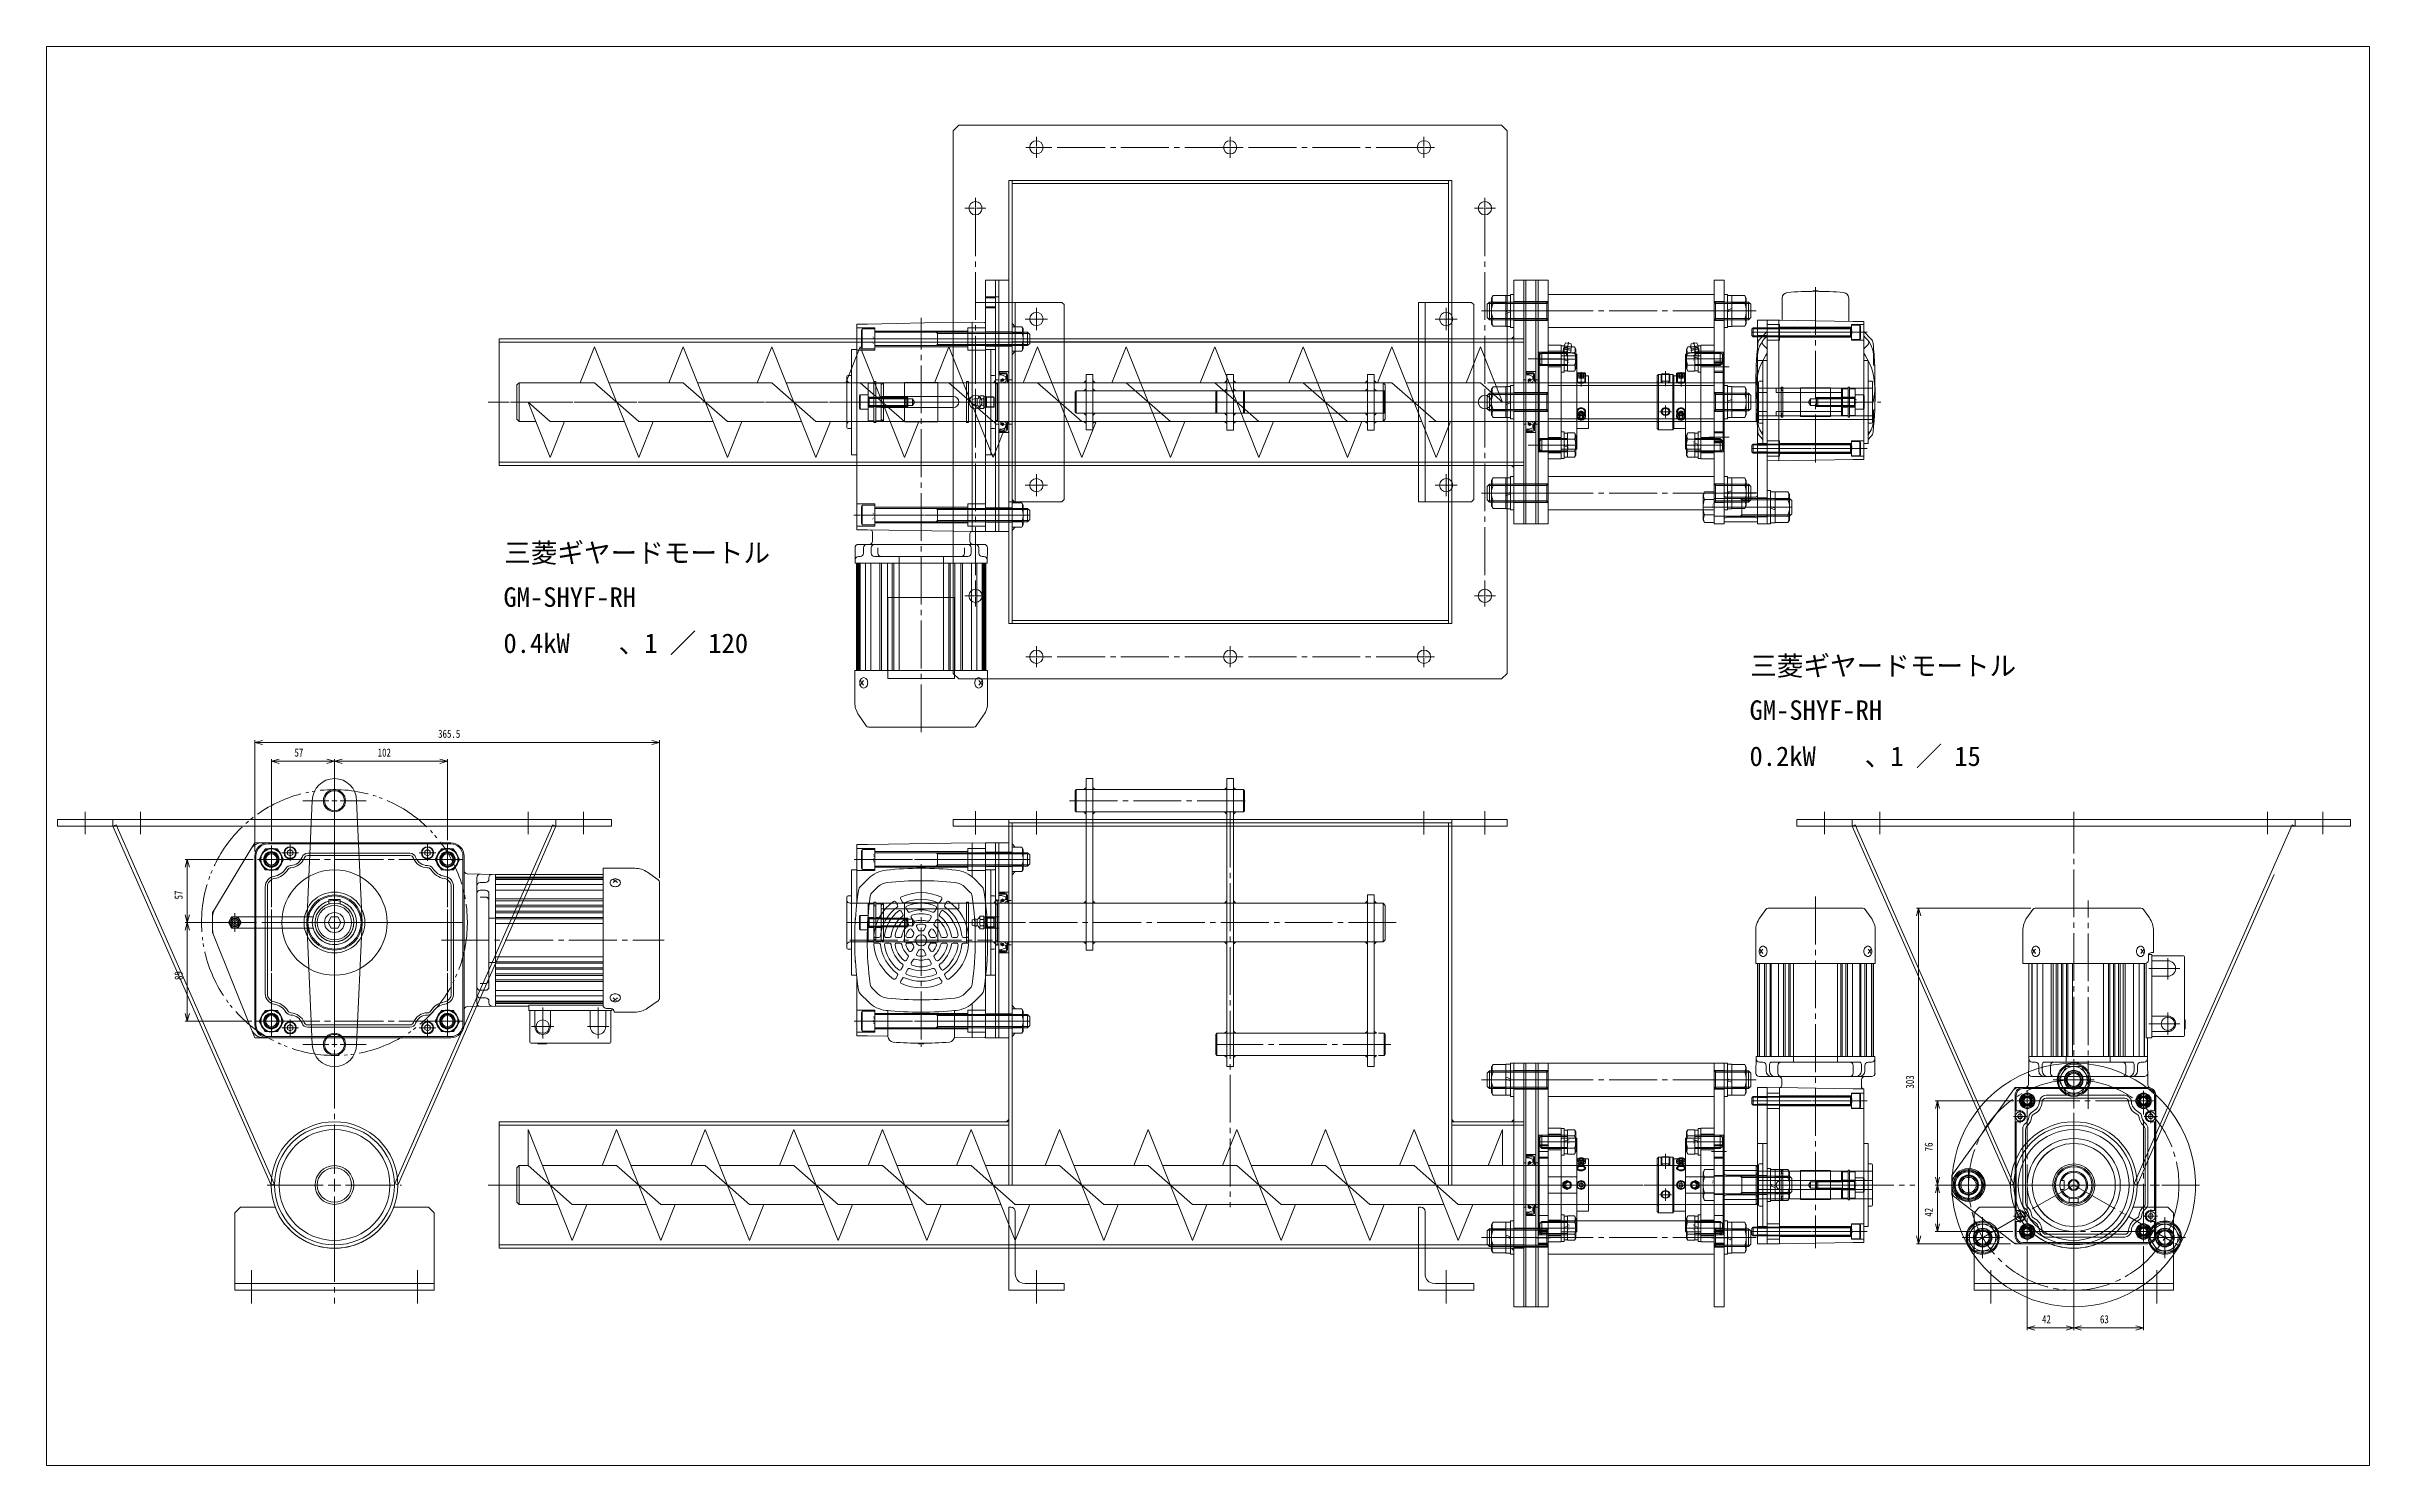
# Model space of a CAD drawing. Units: millimetres at full size. Extents: x -24503 to 24503, y -7436 to 7436.
# Drawn here: x -12146 to -10048, y 5325 to 6607 of the extents above; entities that cross this region are included whole.
import ezdxf
from ezdxf.enums import TextEntityAlignment as Align

# ---------------------------------------------------------------- set-up
doc = ezdxf.new("R2010")
doc.units = ezdxf.units.MM
doc.header["$LTSCALE"] = 4.8
doc.linetypes.add('CHAIN2', pattern=[12, 9, -1, 1, -1])
doc.linetypes.add('DOUBLE_CHAIN2', pattern=[12.8, 9, -1, 0.6, -0.6, 0.6, -1])
for name, color, linetype, lineweight in [('0-2_08_DIM', 3, 'Continuous', 9), ('0-3_06_PHANTOM', 7, 'DOUBLE_CHAIN2', 9), ('0-4_0', 2, 'Continuous', 9), ('0-6_05_CENTER', 2, 'CHAIN2', 9), ('0-7_04_HIDDEN', 7, 'Continuous', 9), ('0-8_10_DRAFT', 1, 'Continuous', 9), ('0-A_10_補助線', 1, 'Continuous', 9), ('0-C_01_外形線', 134, 'Continuous', 9), ('0-D_03_かくれ線', 5, 'Continuous', 9), ('0-F_04_中心線', 4, 'CHAIN2', 9), ('1-0_02_細線', 6, 'Continuous', 9), ('1-1_Defpoints', 134, 'Continuous', 9), ('1-3_07_寸法線', 3, 'Continuous', 9)]:
    doc.layers.add(name, color=color, linetype=linetype, lineweight=lineweight)
doc.layers.add('0-9_07_TEXT', color=2, linetype='Continuous')
doc.styles.add('ＭＳ ゴシック', font='')
doc.styles.add('ＭＳ Ｐゴシック', font='')
doc.styles.get('ＭＳ ゴシック').set_extended_font_data('MS Gothic')
doc.styles.get('ＭＳ Ｐゴシック').set_extended_font_data('MS PGothic')

msp = doc.modelspace()

# ---------------------------------------------------------------- texts
at = {"layer": '0-9_07_TEXT'}
for s, style, p in [('三菱ギヤードモートル', 'ＭＳ Ｐゴシック', (-11732.538, 6135.394)), ('GM-SHYF-RH', 'ＭＳ ゴシック', (-11733.231, 6095.394)), ('0.4kW', 'ＭＳ ゴシック', (-11733.231, 6053.762)), ('、', 'ＭＳ Ｐゴシック', (-11629.231, 6053.762)), ('1', 'ＭＳ ゴシック', (-11606.047, 6053.762)), ('／', 'ＭＳ Ｐゴシック', (-11583.19, 6053.762)), ('120', 'ＭＳ ゴシック', (-11548.294, 6053.762)), ('三菱ギヤードモートル', 'ＭＳ Ｐゴシック', (-10607.427, 6033.355)), ('GM-SHYF-RH', 'ＭＳ ゴシック', (-10608.12, 5993.355)), ('0.2kW', 'ＭＳ ゴシック', (-10608.12, 5951.723)), ('、', 'ＭＳ Ｐゴシック', (-10504.12, 5951.723)), ('1', 'ＭＳ ゴシック', (-10480.936, 5951.723)), ('／', 'ＭＳ Ｐゴシック', (-10458.079, 5951.723)), ('15', 'ＭＳ ゴシック', (-10423.183, 5951.723))]:
    msp.add_text(s, height=17.6, dxfattribs=dict(at, style=style)).set_placement(p, align=Align.BOTTOM_LEFT)
at = {"layer": '0-D_03_かくれ線', "style": 'ＭＳ ゴシック', "width": 0.8}
for s, height, rotation, p in [('M12×140CS', 1.1, 90, (-11398.339, 6338.038)), ('M8×90CS', 0.7331, 270, (-10515.762, 6350.987)), ('M12×25', 1.1, 90, (-10770.738, 6320.902)), ('M12×25', 1.1, 270, (-10659.338, 6328.041)), ('M8×35CS', 0.7331, 90, (-11404.064, 6283.182)), ('M8×35CS', 0.7331, 270, (-10512.412, 6287.987)), ('M12×25', 1.1, 90, (-10770.738, 6243.12)), ('M12×25', 1.1, 270, (-10659.338, 6250.259)), ('M8×90CS', 0.7331, 270, (-10515.762, 6245.987)), ('M16×60', 1.1, 270, (-10642.038, 6194.498)), ('M12×140CS', 1.1, 90, (-11398.339, 6179.038)), ('M12×140CS', 1.1, 270, (-11399.839, 5877.169)), ('M8×35CS', 0.7331, 270, (-11405.064, 5818.025)), ('M12×140CS', 1.1, 270, (-11399.839, 5731.169)), ('M8×90CS', 0.7331, 270, (-10515.763, 5657.025)), ('M12×25', 1.1, 270, (-10772.238, 5621.079)), ('M12×25', 1.1, 270, (-10659.338, 5621.079)), ('M16×60', 1.1, 270, (-10642.038, 5582.536)), ('M8×35CS', 0.7331, 270, (-10512.412, 5581.025)), ('M12×25', 1.1, 270, (-10772.238, 5543.297)), ('M12×25', 1.1, 270, (-10659.338, 5543.297)), ('M8×90CS', 0.7331, 270, (-10515.763, 5539.025))]:
    msp.add_text(s, height=height, rotation=rotation, dxfattribs=at).set_placement(p, align=Align.BOTTOM_LEFT)
at = {"layer": '1-3_07_寸法線', "color": 134, "style": 'ＭＳ ゴシック', "width": 0.8}
for s, p in [('365.5', (-11792.204, 5980.219)), ('57', (-11921.931, 5963.226)), ('102', (-11846.812, 5963.226)), ('42', (-10343.957, 5451.507)), ('63', (-10291.648, 5451.507))]:
    msp.add_text(s, height=7.331, dxfattribs=at).set_placement(p, align=Align.BOTTOM_LEFT)
for s, p in [('57', (-12020.719, 5836.504)), ('89', (-12020.719, 5763.695)), ('303', (-10457.435, 5665.695)), ('76', (-10440.442, 5609.004)), ('42', (-10440.442, 5550.004))]:
    msp.add_text(s, height=7.331, rotation=90, dxfattribs=at).set_placement(p, align=Align.BOTTOM_LEFT)

# ---------------------------------------------------------------- blocks, each defined once
blk = doc.blocks.new('U1676')
at = {"layer": '0-F_04_中心線'}
for p, q in [((-9.5, 0), (-1.2, 0)), ((0, 1.2), (0, 9.5)), ((1.2, 0), (9.5, 0)), ((0, -9.5), (0, -1.2))]:
    blk.add_line(p, q, dxfattribs=at)
at = {"layer": '0-F_04_中心線', "linetype": 'Continuous'}
for p, q in [((-0.6, 0), (0.6, 0)), ((0, -0.6), (0, 0.6))]:
    blk.add_line(p, q, dxfattribs=at)
blk = doc.blocks.new('U1667')
at = {"layer": '0-F_04_中心線'}
for p, q in [((-9.5, 0), (-1.2, 0)), ((0, 1.2), (0, 9.5)), ((1.2, 0), (9.5, 0)), ((0, -9.5), (0, -1.2))]:
    blk.add_line(p, q, dxfattribs=at)
at = {"layer": '0-F_04_中心線', "linetype": 'Continuous'}
for p, q in [((-0.6, 0), (0.6, 0)), ((0, -0.6), (0, 0.6))]:
    blk.add_line(p, q, dxfattribs=at)
blk = doc.blocks.new('U1668')
at = {"layer": '0-F_04_中心線'}
for p, q in [((-9.5, 0), (-1.2, 0)), ((0, 1.2), (0, 9.5)), ((1.2, 0), (9.5, 0)), ((0, -9.5), (0, -1.2))]:
    blk.add_line(p, q, dxfattribs=at)
at = {"layer": '0-F_04_中心線', "linetype": 'Continuous'}
for p, q in [((-0.6, 0), (0.6, 0)), ((0, -0.6), (0, 0.6))]:
    blk.add_line(p, q, dxfattribs=at)
blk = doc.blocks.new('U1669')
at = {"layer": '0-F_04_中心線'}
for p, q in [((-9.5, 0), (-1.2, 0)), ((0, 1.2), (0, 9.5)), ((1.2, 0), (9.5, 0)), ((0, -9.5), (0, -1.2))]:
    blk.add_line(p, q, dxfattribs=at)
at = {"layer": '0-F_04_中心線', "linetype": 'Continuous'}
for p, q in [((-0.6, 0), (0.6, 0)), ((0, -0.6), (0, 0.6))]:
    blk.add_line(p, q, dxfattribs=at)
blk = doc.blocks.new('U1670')
at = {"layer": '0-F_04_中心線'}
for p, q in [((-9.5, 0), (-1.2, 0)), ((0, 1.2), (0, 9.5)), ((1.2, 0), (9.5, 0)), ((0, -9.5), (0, -1.2))]:
    blk.add_line(p, q, dxfattribs=at)
at = {"layer": '0-F_04_中心線', "linetype": 'Continuous'}
for p, q in [((-0.6, 0), (0.6, 0)), ((0, -0.6), (0, 0.6))]:
    blk.add_line(p, q, dxfattribs=at)
blk = doc.blocks.new('U1671')
at = {"layer": '0-F_04_中心線'}
for p, q in [((-9.5, 0), (-1.2, 0)), ((0, 1.2), (0, 9.5)), ((1.2, 0), (9.5, 0)), ((0, -9.5), (0, -1.2))]:
    blk.add_line(p, q, dxfattribs=at)
at = {"layer": '0-F_04_中心線', "linetype": 'Continuous'}
for p, q in [((-0.6, 0), (0.6, 0)), ((0, -0.6), (0, 0.6))]:
    blk.add_line(p, q, dxfattribs=at)
blk = doc.blocks.new('U1672')
at = {"layer": '0-F_04_中心線'}
for p, q in [((-9.5, 0), (-1.2, 0)), ((0, 1.2), (0, 9.5)), ((1.2, 0), (9.5, 0)), ((0, -9.5), (0, -1.2))]:
    blk.add_line(p, q, dxfattribs=at)
at = {"layer": '0-F_04_中心線', "linetype": 'Continuous'}
for p, q in [((-0.6, 0), (0.6, 0)), ((0, -0.6), (0, 0.6))]:
    blk.add_line(p, q, dxfattribs=at)
blk = doc.blocks.new('U1673')
at = {"layer": '0-F_04_中心線'}
for p, q in [((-9.5, 0), (-1.2, 0)), ((0, 1.2), (0, 9.5)), ((1.2, 0), (9.5, 0)), ((0, -9.5), (0, -1.2))]:
    blk.add_line(p, q, dxfattribs=at)
at = {"layer": '0-F_04_中心線', "linetype": 'Continuous'}
for p, q in [((-0.6, 0), (0.6, 0)), ((0, -0.6), (0, 0.6))]:
    blk.add_line(p, q, dxfattribs=at)
blk = doc.blocks.new('U1674')
at = {"layer": '0-F_04_中心線'}
for p, q in [((-9.5, 0), (-1.2, 0)), ((0, 1.2), (0, 9.5)), ((1.2, 0), (9.5, 0)), ((0, -9.5), (0, -1.2))]:
    blk.add_line(p, q, dxfattribs=at)
at = {"layer": '0-F_04_中心線', "linetype": 'Continuous'}
for p, q in [((-0.6, 0), (0.6, 0)), ((0, -0.6), (0, 0.6))]:
    blk.add_line(p, q, dxfattribs=at)
blk = doc.blocks.new('U1675')
at = {"layer": '0-F_04_中心線'}
for p, q in [((-9.5, 0), (-1.2, 0)), ((0, 1.2), (0, 9.5)), ((1.2, 0), (9.5, 0)), ((0, -9.5), (0, -1.2))]:
    blk.add_line(p, q, dxfattribs=at)
at = {"layer": '0-F_04_中心線', "linetype": 'Continuous'}
for p, q in [((-0.6, 0), (0.6, 0)), ((0, -0.6), (0, 0.6))]:
    blk.add_line(p, q, dxfattribs=at)
blk = doc.blocks.new('U1665')
at = {"layer": '0-F_04_中心線'}
for p, q in [((-9.5, 0), (-1.2, 0)), ((0, 1.2), (0, 9.5)), ((1.2, 0), (9.5, 0)), ((0, -9.5), (0, -1.2))]:
    blk.add_line(p, q, dxfattribs=at)
at = {"layer": '0-F_04_中心線', "linetype": 'Continuous'}
for p, q in [((-0.6, 0), (0.6, 0)), ((0, -0.6), (0, 0.6))]:
    blk.add_line(p, q, dxfattribs=at)
blk = doc.blocks.new('U1666')
at = {"layer": '0-F_04_中心線'}
for p, q in [((-9.5, 0), (-1.2, 0)), ((0, 1.2), (0, 9.5)), ((1.2, 0), (9.5, 0)), ((0, -9.5), (0, -1.2))]:
    blk.add_line(p, q, dxfattribs=at)
at = {"layer": '0-F_04_中心線', "linetype": 'Continuous'}
for p, q in [((-0.6, 0), (0.6, 0)), ((0, -0.6), (0, 0.6))]:
    blk.add_line(p, q, dxfattribs=at)
blk = doc.blocks.new('U1660')
at = {"layer": '0-F_04_中心線'}
for p, q in [((-10, 0), (-1.3, 0)), ((0, 1.3), (0, 10)), ((1.3, 0), (10, 0)), ((0, -10), (0, -1.3))]:
    blk.add_line(p, q, dxfattribs=at)
at = {"layer": '0-F_04_中心線', "linetype": 'Continuous'}
for p, q in [((-0.65, 0), (0.65, 0)), ((0, -0.65), (0, 0.65))]:
    blk.add_line(p, q, dxfattribs=at)
blk = doc.blocks.new('U1661')
at = {"layer": '0-F_04_中心線'}
for p, q in [((-10, 0), (-1.3, 0)), ((0, 1.3), (0, 10)), ((1.3, 0), (10, 0)), ((0, -10), (0, -1.3))]:
    blk.add_line(p, q, dxfattribs=at)
at = {"layer": '0-F_04_中心線', "linetype": 'Continuous'}
for p, q in [((-0.65, 0), (0.65, 0)), ((0, -0.65), (0, 0.65))]:
    blk.add_line(p, q, dxfattribs=at)
blk = doc.blocks.new('U1662')
at = {"layer": '0-F_04_中心線'}
for p, q in [((-10, 0), (-1.3, 0)), ((0, 1.3), (0, 10)), ((1.3, 0), (10, 0)), ((0, -10), (0, -1.3))]:
    blk.add_line(p, q, dxfattribs=at)
at = {"layer": '0-F_04_中心線', "linetype": 'Continuous'}
for p, q in [((-0.65, 0), (0.65, 0)), ((0, -0.65), (0, 0.65))]:
    blk.add_line(p, q, dxfattribs=at)
blk = doc.blocks.new('U1664')
at = {"layer": '0-F_04_中心線'}
for p, q in [((-10, 0), (-1.3, 0)), ((0, 1.3), (0, 10)), ((1.3, 0), (10, 0)), ((0, -10), (0, -1.3))]:
    blk.add_line(p, q, dxfattribs=at)
at = {"layer": '0-F_04_中心線', "linetype": 'Continuous'}
for p, q in [((-0.65, 0), (0.65, 0)), ((0, -0.65), (0, 0.65))]:
    blk.add_line(p, q, dxfattribs=at)
blk = doc.blocks.new('U1663')
at = {"layer": '0-F_04_中心線'}
for p, q in [((0, 4), (0, 60.5)), ((-60.5, 0), (-4, 0)), ((4, 0), (105.5, 0)), ((0, -92.5), (0, -4))]:
    blk.add_line(p, q, dxfattribs=at)
at = {"layer": '0-F_04_中心線', "linetype": 'Continuous'}
for p, q in [((-2, 0), (2, 0)), ((0, -2), (0, 2))]:
    blk.add_line(p, q, dxfattribs=at)
blk = doc.blocks.new('GM-SHYF-RH 0.4kW、1／160、＊＊V、60Hzb_1')
at = {"layer": '0-4_0'}
for p, q in [((-293.5, 58), (-293.5, 105.444)), ((-282.666, 114.383), (-292.392, 107.573)), ((-242.5, 118), (-271.194, 118)), ((-255.5, 112.916), (-253.5, 111.741)), ((-253.5, 111.741), (-255.5, 110.088)), ((-242.5, 29), (-242.5, 118)), ((-145.5, 116.5), (-242.5, 116.5)), ((-242.5, 115.5), (-145.5, 115.5)), ((-242.5, 115), (-145.5, 115)), ((-242.5, 114), (-145.5, 114)), ((-242.5, 113), (-145.5, 113)), ((-242.5, 108.316), (-145.5, 108.316)), ((-145.5, 117.483), (-131.552, 117.739)), ((-145.5, 58), (-145.5, 117.5)), ((-139.5, 113.5), (-139.5, 114.5)), ((-139.5, 113.5), (-139.5, 113.097)), ((-136.5, 110.097), (-131.5, 110.097)), ((-128.5, 29), (-128.5, 114.739)), ((-116.684, 29), (-115.331, 106.5)), ((-115.331, 106.5), (-115.331, 116)), ((-115.331, 116), (-15.972, 116)), ((-47.5, 121.001), (47.5, 121.001)), ((-47.5, 121.001), (-47.5, 116)), ((-24, 124), (-24, 121)), ((-23, 125), (0, 125)), ((-15.972, 116), (70.37, 116)), ((23, 125), (0, 125)), ((24, 124), (24, 121)), ((47.5, 121.001), (47.5, 116)), ((70.37, 106.5), (70.37, 116)), ((72.019, 29), (70.37, 106.5)), ((-242.5, 103.366), (-145.5, 103.366)), ((-242.5, 95.32), (-145.5, 95.32)), ((-242.5, 93.715), (-145.5, 93.715)), ((-242.5, 88.283), (-145.5, 88.283)), ((-242.5, 84.192), (-145.5, 84.192)), ((-139.5, 100.185), (-139.5, 58)), ((-136.5, 103.185), (-131.5, 103.185)), ((-136.5, 97.002), (-131.5, 97.002)), ((-117.375, 102), (-125.5, 102)), ((-242.5, 82.83), (-145.5, 82.83)), ((-242.5, 78), (-145.5, 78)), ((-145.5, 78), (-139.5, 78)), ((-293.5, 58), (-293.5, 10.557)), ((-145.5, 58), (-145.5, 29)), ((-139.5, 29), (-139.5, 58)), ((-242.5, 38), (-145.5, 38)), ((-242.5, 33.17), (-145.5, 33.17)), ((-242.5, 31.808), (-145.5, 31.808)), ((-145.5, 38), (-139.5, 38)), ((-282.666, 1.617), (-292.392, 8.427)), ((-253.5, 4.26), (-255.5, 5.913)), ((-255.5, 3.084), (-253.5, 4.26)), ((-242.5, -2), (-271.194, -2))]:
    blk.add_line(p, q, dxfattribs=at)
for points in [[(-248.8, 109.924), (-248.891, 110.627), (-249.158, 111.303), (-249.592, 111.926), (-250.177, 112.472), (-250.889, 112.92), (-251.702, 113.253), (-252.583, 113.458), (-253.5, 113.527), (-254.417, 113.458), (-255.299, 113.253), (-256.111, 112.92), (-256.824, 112.472), (-257.408, 111.926), (-257.842, 111.303), (-258.11, 110.627), (-258.2, 109.924), (-258.11, 109.221), (-257.842, 108.545), (-257.408, 107.922), (-256.824, 107.376), (-256.111, 106.928), (-255.299, 106.595), (-254.417, 106.39), (-253.5, 106.321), (-252.583, 106.39), (-251.702, 106.595), (-250.889, 106.928), (-250.177, 107.376), (-249.592, 107.922), (-249.158, 108.545), (-248.891, 109.221)], [(-248.8, 6.077), (-248.891, 6.78), (-249.158, 7.456), (-249.592, 8.079), (-250.177, 8.625), (-250.889, 9.073), (-251.702, 9.406), (-252.583, 9.611), (-253.5, 9.68), (-254.417, 9.611), (-255.299, 9.406), (-256.111, 9.073), (-256.824, 8.625), (-257.408, 8.079), (-257.842, 7.456), (-258.11, 6.78), (-258.2, 6.077), (-258.11, 5.374), (-257.842, 4.698), (-257.408, 4.075), (-256.824, 3.529), (-256.111, 3.081), (-255.299, 2.748), (-254.417, 2.543), (-253.5, 2.474), (-252.583, 2.543), (-251.702, 2.748), (-250.889, 3.081), (-250.177, 3.529), (-249.592, 4.075), (-249.158, 4.698), (-248.891, 5.374)]]:
    blk.add_lwpolyline(points, close=True, dxfattribs=at)
for points in [[(-251.5, 112.916), (-253.5, 111.741), (-251.5, 110.088)], [(-251.5, 3.084), (-253.5, 4.26), (-251.5, 5.913)]]:
    blk.add_lwpolyline(points, dxfattribs=at)
for centre, radius, start, end in [((-290.9, 105.444), 2.6, 125, 180), ((-271.194, 98), 20, 90, 125), ((-142.5, 114.5), 3, 0, 90), ((-136.5, 113.097), 3, 180, 270), ((-131.5, 114.739), 3, 0, 90.98117), ((-131.5, 107.097), 3, 0, 90), ((-125.5, 105), 3, 180, 270), ((-23, 124), 1, 90, 180), ((23, 124), 1, 0, 90), ((-136.5, 100.185), 3, 90, 180), ((-136.5, 94.002), 3, 90, 180), ((-131.5, 100.185), 3, 0, 90), ((-117.375, 104), 2, 270, 359), ((-290.9, 10.557), 2.6, 180, 235), ((-271.194, 18), 20, 235, 270)]:
    blk.add_arc(centre, radius, start, end, dxfattribs=at)
at = {"layer": '0-D_03_かくれ線'}
for p, q in [((-17.5, 100.75), (-17.5, 122.5)), ((17.5, 100.75), (17.5, 122.5)), ((-109, 16), (-109, 100)), ((-95, 16), (-95, 100)), ((-18.5, 99), (-18.5, 100.75)), ((-18.5, 100.75), (18.5, 100.75)), ((-18.5, 99), (18.5, 99)), ((-17.5, 73), (-17.5, 99)), ((17.5, 73), (17.5, 99)), ((18.5, 99), (18.5, 100.75)), ((50, 16), (50, 100)), ((64, 16), (64, 100)), ((-17.7, 43), (-17.7, 73)), ((-17.7, 73), (17.7, 73)), ((-17.5, 17), (-17.5, 43)), ((17.5, 17), (17.5, 43)), ((-242.5, 29), (-242.5, -2)), ((-242.5, 27.718), (-145.5, 27.718)), ((-242.5, 22.286), (-145.5, 22.286)), ((-145.5, 29), (-145.5, -1.5)), ((-139.5, 29), (-139.5, 15.816)), ((-128.5, 29), (-128.5, 1.261)), ((-116.684, 29), (-116.981, 12.001)), ((71.722, 29), (72.019, 12)), ((-242.5, 20.681), (-145.5, 20.681)), ((-242.5, 12.635), (-145.5, 12.635)), ((-242.5, 7.685), (-145.5, 7.685)), ((-242.5, 3), (-145.5, 3)), ((-242.5, 2), (-145.5, 2)), ((-242.5, 1), (-145.5, 1)), ((-242.5, 0.5), (-145.5, 0.5)), ((-139.5, 2.5), (-139.5, 2.904)), ((-139.5, 2.5), (-139.5, 2.904)), ((-139.5, 2.5), (-139.5, 1.5)), ((-136.5, 18.999), (-131.5, 18.999)), ((-136.5, 12.816), (-131.5, 12.816)), ((-136.5, 5.904), (-131.5, 5.904)), ((-125.5, 14.001), (-118.981, 14.001)), ((-116.771, 0), (-116.981, 12)), ((-116.981, 12), (-15.972, 12)), ((-15.972, 0), (-116.771, 0)), ((-47.5, -5), (-47.5, 0)), ((-18.5, 17), (-18.5, 15.25)), ((-18.5, 17), (18.5, 17)), ((-18.5, 15.25), (18.5, 15.25)), ((-17.5, 15.25), (-17.5, -6.5)), ((-15.972, 12), (72.019, 12)), ((-15.972, 0), (71.31, 0)), ((17.5, 15.25), (17.5, -6.5)), ((18.5, 17), (18.5, 15.25)), ((47.5, -5), (47.5, 0)), ((71.31, 0), (71.818, 0.5)), ((71.818, 0.5), (72.019, 12)), ((-250, -2), (-242.5, -2)), ((-145.5, -0.5), (-242.5, -0.5)), ((-145.5, -1.482), (-131.552, -1.738)), ((47.5, -5), (-47.5, -5)), ((-24, -8), (-24, -5)), ((-23, -9), (0, -9)), ((23, -9), (0, -9)), ((24, -8), (24, -5))]:
    blk.add_line(p, q, dxfattribs=at)
for points in [[(-112, 116), (-112, 100), (-92, 100), (-92, 116)], [(47, 116), (47, 100), (67, 100), (67, 116)], [(-17.7, 43), (17.7, 43), (17.7, 73)], [(-112, 0), (-112, 16), (-92, 16), (-92, 0)], [(47, 0), (47, 16), (67, 16), (67, 0)]]:
    blk.add_lwpolyline(points, dxfattribs=at)
blk.add_lwpolyline([(-249.5, 88), (-176.5, 88), (-176.5, 28), (-249.5, 28)], close=True, dxfattribs=at)
for centre, radius, start, end in [((-20, 122.5), 2.5, 0, 90), ((20, 122.5), 2.5, 90, 180), ((-136.5, 21.999), 3, 180, 270), ((-142.5, 1.5), 3, 270, 0), ((-136.5, 15.816), 3, 180, 270), ((-136.5, 2.904), 3, 90, 180), ((-131.5, 1.261), 3, 269.01883, 0), ((-131.5, 15.816), 3, 270, 0), ((-131.5, 8.904), 3, 270, 0), ((-125.5, 11.001), 3, 90, 180), ((-118.981, 12.001), 2, 359, 90), ((-23, -8), 1, 180, 270), ((-20, -6.5), 2.5, 270, 0), ((20, -6.5), 2.5, 180, 270), ((23, -8), 1, 270, 0)]:
    blk.add_arc(centre, radius, start, end, dxfattribs=at)
at = {"layer": '0-F_04_中心線'}
for p, q in [((-102, -2.543), (-102, 118.757)), ((0, 125), (0, -9)), ((57, -2.543), (57, 118.757)), ((-298.129, 58), (75.913, 58))]:
    blk.add_line(p, q, dxfattribs=at)
blk = doc.blocks.new('U1677')
at = {"layer": '0-F_04_中心線'}
for p, q in [((0, 11.43), (0, 333.5)), ((-60.65, 0), (-11.43, 0)), ((11.43, 0), (60.65, 0)), ((0, -60.65), (0, -11.43))]:
    blk.add_line(p, q, dxfattribs=at)
at = {"layer": '0-F_04_中心線', "linetype": 'Continuous'}
for p, q in [((-5.715, 0), (5.715, 0)), ((0, -5.715), (0, 5.715))]:
    blk.add_line(p, q, dxfattribs=at)
blk = doc.blocks.new('U1684')
at = {"layer": '0-4_0', "color": 134, "linetype": 'CHAIN2'}
for p, q in [((-13.5, 0), (-2, 0)), ((0, 2), (0, 13.5)), ((2, 0), (13.5, 0)), ((0, -13.5), (0, -2))]:
    blk.add_line(p, q, dxfattribs=at)
at = {"layer": '0-4_0', "color": 134}
for p, q in [((-1, 0), (1, 0)), ((0, -1), (0, 1))]:
    blk.add_line(p, q, dxfattribs=at)
blk = doc.blocks.new('U1685')
at = {"layer": '0-4_0', "color": 134, "linetype": 'CHAIN2'}
for p, q in [((-13.5, 0), (-2, 0)), ((0, 2), (0, 13.5)), ((2, 0), (13.5, 0)), ((0, -13.5), (0, -2))]:
    blk.add_line(p, q, dxfattribs=at)
at = {"layer": '0-4_0', "color": 134}
for p, q in [((-1, 0), (1, 0)), ((0, -1), (0, 1))]:
    blk.add_line(p, q, dxfattribs=at)
blk = doc.blocks.new('U1686')
at = {"layer": '0-4_0', "color": 134, "linetype": 'CHAIN2'}
for p, q in [((-13.5, 0), (-2, 0)), ((0, 2), (0, 13.5)), ((2, 0), (13.5, 0)), ((0, -13.5), (0, -2))]:
    blk.add_line(p, q, dxfattribs=at)
at = {"layer": '0-4_0', "color": 134}
for p, q in [((-1, 0), (1, 0)), ((0, -1), (0, 1))]:
    blk.add_line(p, q, dxfattribs=at)
blk = doc.blocks.new('U1680')
at = {"layer": '0-F_04_中心線'}
for p, q in [((0, 15.52), (0, 75.5)), ((-113.5, 0), (-15.52, 0)), ((15.52, 0), (120.5, 0)), ((0, -107.5), (0, -15.52))]:
    blk.add_line(p, q, dxfattribs=at)
at = {"layer": '0-F_04_中心線', "linetype": 'Continuous'}
for p, q in [((-7.76, 0), (7.76, 0)), ((0, -7.76), (0, 7.76))]:
    blk.add_line(p, q, dxfattribs=at)
blk = doc.blocks.new('U1681')
at = {"layer": '0-F_04_中心線'}
for p, q in [((-10, 0), (-1.3, 0)), ((0, 1.3), (0, 10)), ((1.3, 0), (10, 0)), ((0, -10), (0, -1.3))]:
    blk.add_line(p, q, dxfattribs=at)
at = {"layer": '0-F_04_中心線', "linetype": 'Continuous'}
for p, q in [((-0.65, 0), (0.65, 0)), ((0, -0.65), (0, 0.65))]:
    blk.add_line(p, q, dxfattribs=at)
blk = doc.blocks.new('U1683')
at = {"layer": '0-F_04_中心線'}
for p, q in [((-10, 0), (-1.3, 0)), ((0, 1.3), (0, 10)), ((1.3, 0), (10, 0)), ((0, -10), (0, -1.3))]:
    blk.add_line(p, q, dxfattribs=at)
at = {"layer": '0-F_04_中心線', "linetype": 'Continuous'}
for p, q in [((-0.65, 0), (0.65, 0)), ((0, -0.65), (0, 0.65))]:
    blk.add_line(p, q, dxfattribs=at)
blk = doc.blocks.new('U1678')
at = {"layer": '0-F_04_中心線'}
for p, q in [((-10, 0), (-1.3, 0)), ((0, 1.3), (0, 10)), ((1.3, 0), (10, 0)), ((0, -10), (0, -1.3))]:
    blk.add_line(p, q, dxfattribs=at)
at = {"layer": '0-F_04_中心線', "linetype": 'Continuous'}
for p, q in [((-0.65, 0), (0.65, 0)), ((0, -0.65), (0, 0.65))]:
    blk.add_line(p, q, dxfattribs=at)
blk = doc.blocks.new('U1679')
at = {"layer": '0-F_04_中心線'}
for p, q in [((-10, 0), (-1.3, 0)), ((0, 1.3), (0, 10)), ((1.3, 0), (10, 0)), ((0, -10), (0, -1.3))]:
    blk.add_line(p, q, dxfattribs=at)
at = {"layer": '0-F_04_中心線', "linetype": 'Continuous'}
for p, q in [((-0.65, 0), (0.65, 0)), ((0, -0.65), (0, 0.65))]:
    blk.add_line(p, q, dxfattribs=at)
blk = doc.blocks.new('U1682')
at = {"layer": '0-F_04_中心線'}
for p, q in [((-8.5, 0), (-1, 0)), ((0, 1), (0, 8.5)), ((1, 0), (8.5, 0)), ((0, -8.5), (0, -1))]:
    blk.add_line(p, q, dxfattribs=at)
at = {"layer": '0-F_04_中心線', "linetype": 'Continuous'}
for p, q in [((-0.5, 0), (0.5, 0)), ((0, -0.5), (0, 0.5))]:
    blk.add_line(p, q, dxfattribs=at)
blk = doc.blocks.new('U1695')
at = {"layer": '0-F_04_中心線'}
for p, q in [((0, 15.52), (0, 75.5)), ((-113.5, 0), (-15.52, 0)), ((15.52, 0), (120.5, 0)), ((0, -107.5), (0, -15.52))]:
    blk.add_line(p, q, dxfattribs=at)
at = {"layer": '0-F_04_中心線', "linetype": 'Continuous'}
for p, q in [((-7.76, 0), (7.76, 0)), ((0, -7.76), (0, 7.76))]:
    blk.add_line(p, q, dxfattribs=at)
blk = doc.blocks.new('U1687')
at = {"layer": '0-F_04_中心線'}
for p, q in [((-10, 0), (-1.3, 0)), ((0, 1.3), (0, 10)), ((1.3, 0), (10, 0)), ((0, -10), (0, -1.3))]:
    blk.add_line(p, q, dxfattribs=at)
at = {"layer": '0-F_04_中心線', "linetype": 'Continuous'}
for p, q in [((-0.65, 0), (0.65, 0)), ((0, -0.65), (0, 0.65))]:
    blk.add_line(p, q, dxfattribs=at)
blk = doc.blocks.new('U1692')
at = {"layer": '0-F_04_中心線'}
for p, q in [((-10, 0), (-1.3, 0)), ((0, 1.3), (0, 10)), ((1.3, 0), (10, 0)), ((0, -10), (0, -1.3))]:
    blk.add_line(p, q, dxfattribs=at)
at = {"layer": '0-F_04_中心線', "linetype": 'Continuous'}
for p, q in [((-0.65, 0), (0.65, 0)), ((0, -0.65), (0, 0.65))]:
    blk.add_line(p, q, dxfattribs=at)
blk = doc.blocks.new('U1693')
at = {"layer": '0-F_04_中心線'}
for p, q in [((-10, 0), (-1.3, 0)), ((0, 1.3), (0, 10)), ((1.3, 0), (10, 0)), ((0, -10), (0, -1.3))]:
    blk.add_line(p, q, dxfattribs=at)
at = {"layer": '0-F_04_中心線', "linetype": 'Continuous'}
for p, q in [((-0.65, 0), (0.65, 0)), ((0, -0.65), (0, 0.65))]:
    blk.add_line(p, q, dxfattribs=at)
blk = doc.blocks.new('U1694')
at = {"layer": '0-F_04_中心線'}
for p, q in [((-10, 0), (-1.3, 0)), ((0, 1.3), (0, 10)), ((1.3, 0), (10, 0)), ((0, -10), (0, -1.3))]:
    blk.add_line(p, q, dxfattribs=at)
at = {"layer": '0-F_04_中心線', "linetype": 'Continuous'}
for p, q in [((-0.65, 0), (0.65, 0)), ((0, -0.65), (0, 0.65))]:
    blk.add_line(p, q, dxfattribs=at)
blk = doc.blocks.new('U1691')
at = {"layer": '0-F_04_中心線'}
for p, q in [((-8.5, 0), (-1, 0)), ((0, 1), (0, 8.5)), ((1, 0), (8.5, 0)), ((0, -8.5), (0, -1))]:
    blk.add_line(p, q, dxfattribs=at)
at = {"layer": '0-F_04_中心線', "linetype": 'Continuous'}
for p, q in [((-0.5, 0), (0.5, 0)), ((0, -0.5), (0, 0.5))]:
    blk.add_line(p, q, dxfattribs=at)
blk = doc.blocks.new('U1690')
at = {"layer": '0-F_04_中心線'}
for p, q in [((0, 5), (0, 28.5)), ((-28.5, 0), (-5, 0)), ((5, 0), (28.5, 0)), ((0, -28.5), (0, -5))]:
    blk.add_line(p, q, dxfattribs=at)
at = {"layer": '0-F_04_中心線', "linetype": 'Continuous'}
for p, q in [((-2.5, 0), (2.5, 0)), ((0, -2.5), (0, 2.5))]:
    blk.add_line(p, q, dxfattribs=at)
blk = doc.blocks.new('U1688')
at = {"layer": '0-F_04_中心線'}
for p, q in [((0, 5), (0, 108.5)), ((-28.5, 0), (-5, 0)), ((5, 0), (28.5, 0)), ((0, -108.5), (0, -5))]:
    blk.add_line(p, q, dxfattribs=at)
at = {"layer": '0-F_04_中心線', "linetype": 'Continuous'}
for p, q in [((-2.5, 0), (2.5, 0)), ((0, -2.5), (0, 2.5))]:
    blk.add_line(p, q, dxfattribs=at)
blk = doc.blocks.new('U1689')
at = {"layer": '0-F_04_中心線'}
for p, q in [((0, 5), (0, 28.5)), ((-28.5, 0), (-5, 0)), ((5, 0), (28.5, 0)), ((0, -28.5), (0, -5))]:
    blk.add_line(p, q, dxfattribs=at)
at = {"layer": '0-F_04_中心線', "linetype": 'Continuous'}
for p, q in [((-2.5, 0), (2.5, 0)), ((0, -2.5), (0, 2.5))]:
    blk.add_line(p, q, dxfattribs=at)
blk = doc.blocks.new('U1700')
at = {"layer": '0-F_04_中心線'}
for p, q in [((0, 15.52), (0, 75.5)), ((-113.5, 0), (-15.52, 0)), ((15.52, 0), (120.5, 0)), ((0, -107.5), (0, -15.52))]:
    blk.add_line(p, q, dxfattribs=at)
at = {"layer": '0-F_04_中心線', "linetype": 'Continuous'}
for p, q in [((-7.76, 0), (7.76, 0)), ((0, -7.76), (0, 7.76))]:
    blk.add_line(p, q, dxfattribs=at)
blk = doc.blocks.new('U1696')
at = {"layer": '0-F_04_中心線'}
for p, q in [((-10, 0), (-1.3, 0)), ((0, 1.3), (0, 10)), ((1.3, 0), (10, 0)), ((0, -10), (0, -1.3))]:
    blk.add_line(p, q, dxfattribs=at)
at = {"layer": '0-F_04_中心線', "linetype": 'Continuous'}
for p, q in [((-0.65, 0), (0.65, 0)), ((0, -0.65), (0, 0.65))]:
    blk.add_line(p, q, dxfattribs=at)
blk = doc.blocks.new('U1697')
at = {"layer": '0-F_04_中心線'}
for p, q in [((-10, 0), (-1.3, 0)), ((0, 1.3), (0, 10)), ((1.3, 0), (10, 0)), ((0, -10), (0, -1.3))]:
    blk.add_line(p, q, dxfattribs=at)
at = {"layer": '0-F_04_中心線', "linetype": 'Continuous'}
for p, q in [((-0.65, 0), (0.65, 0)), ((0, -0.65), (0, 0.65))]:
    blk.add_line(p, q, dxfattribs=at)
blk = doc.blocks.new('U1698')
at = {"layer": '0-F_04_中心線'}
for p, q in [((-10, 0), (-1.3, 0)), ((0, 1.3), (0, 10)), ((1.3, 0), (10, 0)), ((0, -10), (0, -1.3))]:
    blk.add_line(p, q, dxfattribs=at)
at = {"layer": '0-F_04_中心線', "linetype": 'Continuous'}
for p, q in [((-0.65, 0), (0.65, 0)), ((0, -0.65), (0, 0.65))]:
    blk.add_line(p, q, dxfattribs=at)
blk = doc.blocks.new('U1699')
at = {"layer": '0-F_04_中心線'}
for p, q in [((-10, 0), (-1.3, 0)), ((0, 1.3), (0, 10)), ((1.3, 0), (10, 0)), ((0, -10), (0, -1.3))]:
    blk.add_line(p, q, dxfattribs=at)
at = {"layer": '0-F_04_中心線', "linetype": 'Continuous'}
for p, q in [((-0.65, 0), (0.65, 0)), ((0, -0.65), (0, 0.65))]:
    blk.add_line(p, q, dxfattribs=at)
blk = doc.blocks.new('GM-SHYF-RH 0.4kW、1／160、＊＊V、60Hza_1')
at = {"layer": '0-4_0'}
for p, q in [((60, 72), (-105, 72)), ((60, 71), (-105, 71)), ((-84, 65.886), (-86.5, 64.443)), ((-86.5, 61.556), (-86.5, 64.443)), ((-84, 65.886), (-81.5, 64.443)), ((-81.5, 64.443), (-81.5, 61.556)), ((40, 65.886), (37.5, 64.443)), ((37.5, 61.556), (37.5, 64.443)), ((40, 65.886), (42.5, 64.443)), ((42.5, 64.443), (42.5, 61.556)), ((-282.666, 45.383), (-292.392, 38.573)), ((-242.5, 49), (-271.194, 49)), ((-242.5, -16), (-242.5, 49)), ((-242.5, 43.5), (-145.5, 43.5)), ((-175.5, 43.5), (-145.5, 43.5)), ((-145.5, 43.483), (-119.948, 43.937)), ((-145.5, -16), (-145.5, 43.5)), ((-145.5, 43.5), (-145.5, -16)), ((-117, 60), (-117, -92)), ((-116, 60), (-116, -92)), ((-84, 60.113), (-86.5, 61.556)), ((-81.5, 61.556), (-84, 60.113)), ((-68.094, 62.5), (24.094, 62.5)), ((24.094, 60.5), (-68.094, 60.5)), ((40, 60.113), (37.5, 61.556)), ((42.5, 61.556), (40, 60.113)), ((71, -92), (71, 60)), ((72, -92), (72, 60)), ((-293.5, -16), (-293.5, 36.443)), ((-255.5, 38.916), (-253.5, 37.74)), ((-253.5, 37.74), (-255.5, 36.088)), ((-242.5, 41), (-145.5, 41)), ((-242.5, 40), (-145.5, 40)), ((-242.5, 39), (-145.5, 39)), ((-242.5, 34.316), (-145.5, 34.316)), ((-242.5, 29.366), (-145.5, 29.366)), ((-242.5, 21.319), (-145.5, 21.319)), ((-139.5, 39.5), (-139.5, 40.5)), ((-139.5, 39.5), (-139.5, 39.096)), ((-139.5, 26.185), (-139.5, -16)), ((-136.5, 36.096), (-131.5, 36.096)), ((-136.5, 29.185), (-131.5, 29.185)), ((-136.5, 23.001), (-131.5, 23.001)), ((-128.5, -72.739), (-128.5, 40.739)), ((-117, 19.446), (-117, 33.227)), ((-107.5, -64.322), (-107.5, 32.322)), ((-105.5, 32.322), (-105.5, -64.322)), ((60.5, -64.322), (60.5, 32.322)), ((62.5, 32.322), (62.5, -64.322)), ((-242.5, 19.715), (-145.5, 19.715)), ((-242.5, 15.751), (-145.5, 15.751)), ((-242.5, 14.283), (-145.5, 14.283)), ((-242.5, 10.192), (-145.5, 10.192)), ((-242.5, 8.83), (-145.5, 8.83)), ((-242.5, 4.64), (-145.5, 4.64)), ((-242.5, 3.373), (-145.5, 3.373)), ((-145.5, 4), (-139.5, 4)), ((5, 16.771), (5, 20.8)), ((-293.5, -16), (-293.5, -68.443)), ((-242.5, -1), (-145.5, -1)), ((-242.5, -16), (-242.5, -74.619)), ((-145.5, -16), (-145.5, -75.5)), ((-145.5, -75.5), (-145.5, -16)), ((-139.5, -58.185), (-139.5, -16)), ((-242.5, -31), (-145.5, -31)), ((-242.5, -35.373), (-145.5, -35.373)), ((-242.5, -36.639), (-145.5, -36.639)), ((-242.5, -40.83), (-145.5, -40.83)), ((-145.5, -36), (-139.5, -36)), ((-242.5, -42.192), (-145.5, -42.192)), ((-242.5, -46.282), (-145.5, -46.282)), ((-242.5, -47.751), (-145.5, -47.751)), ((-242.5, -51.714), (-145.5, -51.714)), ((-242.5, -53.319), (-145.5, -53.319)), ((-242.5, -61.366), (-145.5, -61.366)), ((-136.5, -55.001), (-131.5, -55.001)), ((-136.5, -61.185), (-131.5, -61.185)), ((-117, -51.446), (-117, -65.226)), ((-282.666, -77.383), (-292.392, -70.573)), ((-252.5, -81), (-271.194, -81)), ((-253.5, -69.74), (-255.5, -68.087)), ((-255.5, -70.916), (-253.5, -69.74)), ((-252.5, -81), (-252.5, -80.619)), ((-250.5, -79.5), (-250.5, -77.791)), ((-175.5, -79.5), (-250.5, -79.5)), ((-249.5, -77.619), (-245.5, -77.619)), ((-249.5, -108), (-249.5, -79.5)), ((-245, -79.5), (-245, -94)), ((-242.5, -66.315), (-145.5, -66.315)), ((-242.5, -71), (-145.5, -71)), ((-242.5, -72), (-145.5, -72)), ((-242.5, -73), (-145.5, -73)), ((-175.5, -74.5), (-242.5, -74.5)), ((-231, -79.5), (-231, -94)), ((-195, -79.5), (-195, -94)), ((-181, -79.5), (-181, -94)), ((-176.5, -108), (-176.5, -79.5)), ((-175.5, -79.5), (-175.5, -74.5)), ((-175.5, -75.5), (-145.5, -75.5)), ((-145.5, -75.482), (-119.948, -75.937)), ((-139.5, -71.5), (-139.5, -71.096)), ((-139.5, -71.5), (-139.5, -71.096)), ((-139.5, -71.5), (-139.5, -72.5)), ((-136.5, -68.096), (-131.5, -68.096)), ((-105, -103), (60, -103)), ((-105, -104), (60, -104)), ((-84, -92.114), (-86.5, -93.557)), ((-86.5, -96.444), (-86.5, -93.557)), ((-84, -97.887), (-86.5, -96.444)), ((-84, -92.114), (-81.5, -93.557)), ((-81.5, -96.444), (-84, -97.887)), ((-81.5, -93.557), (-81.5, -96.444)), ((-68.094, -92.5), (24.094, -92.5)), ((24.094, -94.5), (-68.094, -94.5)), ((40, -92.114), (37.5, -93.557)), ((37.5, -96.444), (37.5, -93.557)), ((40, -97.887), (37.5, -96.444)), ((40, -92.114), (42.5, -93.557)), ((42.5, -96.444), (40, -97.887)), ((42.5, -93.557), (42.5, -96.444)), ((-177.5, -109), (-248.5, -109)), ((-191.5, -109), (-191.5, -109.5)), ((-183.5, -109.5), (-191.5, -109.5)), ((-186, -109), (-186, -109.5)), ((-183.5, -109), (-183.5, -109.5))]:
    blk.add_line(p, q, dxfattribs=at)
at = {"layer": '0-4_0', "linetype": 'CHAIN2'}
for p, q in [((-102, 69.465), (-102, 44.535)), ((-76.615, 63), (-91.385, 63)), ((-84, 70.384), (-84, 55.615)), ((0, 65.361), (0, -65.361)), ((47.385, 63), (32.615, 63)), ((40, 70.384), (40, 55.615)), ((57, 69.465), (57, 44.535)), ((-89.535, 57), (-114.465, 57)), ((69.465, 57), (44.535, 57)), ((65.361, 0), (-65.361, 0)), ((-96.56, -16), (-297.811, -16)), ((-238, -76.716), (-238, -104.695)), ((-188, -76.716), (-188, -104.695)), ((-102, -76.535), (-102, -101.465)), ((57, -76.535), (57, -101.465)), ((-247.595, -94), (-228.406, -94)), ((-198.187, -94), (-177.813, -94)), ((-89.535, -89), (-114.465, -89)), ((-76.615, -95), (-91.385, -95)), ((-84, -87.616), (-84, -102.385)), ((47.385, -95), (32.615, -95)), ((40, -87.616), (40, -102.385)), ((69.465, -89), (44.535, -89))]:
    blk.add_line(p, q, dxfattribs=at)
at = {"layer": '0-4_0'}
for points in [[(-248.8, 35.924), (-248.891, 36.627), (-249.158, 37.303), (-249.592, 37.926), (-250.177, 38.472), (-250.889, 38.92), (-251.702, 39.253), (-252.583, 39.458), (-253.5, 39.527), (-254.417, 39.458), (-255.299, 39.253), (-256.111, 38.92), (-256.824, 38.472), (-257.408, 37.926), (-257.842, 37.303), (-258.11, 36.627), (-258.2, 35.924), (-258.11, 35.221), (-257.842, 34.545), (-257.408, 33.922), (-256.824, 33.376), (-256.111, 32.928), (-255.299, 32.595), (-254.417, 32.39), (-253.5, 32.32), (-252.583, 32.39), (-251.702, 32.595), (-250.889, 32.928), (-250.177, 33.376), (-249.592, 33.922), (-249.158, 34.545), (-248.891, 35.221)], [(-248.8, -67.923), (-248.891, -67.22), (-249.158, -66.544), (-249.592, -65.922), (-250.177, -65.375), (-250.889, -64.927), (-251.702, -64.594), (-252.583, -64.389), (-253.5, -64.32), (-254.417, -64.389), (-255.299, -64.594), (-256.111, -64.927), (-256.824, -65.375), (-257.408, -65.922), (-257.842, -66.544), (-258.11, -67.22), (-258.2, -67.923), (-258.11, -68.626), (-257.842, -69.302), (-257.408, -69.925), (-256.824, -70.471), (-256.111, -70.919), (-255.299, -71.252), (-254.417, -71.457), (-253.5, -71.527), (-252.583, -71.457), (-251.702, -71.252), (-250.889, -70.919), (-250.177, -70.471), (-249.592, -69.925), (-249.158, -69.302), (-248.891, -68.626)]]:
    blk.add_lwpolyline(points, close=True, dxfattribs=at)
for points in [[(-251.5, 38.916), (-253.5, 37.74), (-251.5, 36.088)], [(-5, 16.771), (-5, 20.8), (5, 20.8)], [(-251.5, -70.916), (-253.5, -69.74), (-251.5, -68.087)]]:
    blk.add_lwpolyline(points, dxfattribs=at)
for centre, radius in [((-102, 57), 10), ((-102, 57), 7), ((-84, 63), 5.5), ((-84, 63), 5), ((40, 63), 5.5), ((40, 63), 5), ((57, 57), 10), ((57, 57), 7), ((0, 0), 47.5), ((0, 0), 24), ((-102, -89), 10), ((-102, -89), 7), ((57, -89), 10), ((57, -89), 7), ((-188, -94), 6), ((-84, -95), 5.5), ((-84, -95), 5), ((40, -95), 5.5), ((40, -95), 5)]:
    blk.add_circle(centre, radius, dxfattribs=at)
for centre, radius, start, end in [((-105, 60), 12, 90, 180), ((-105, 60), 11, 90, 180), ((60, 60), 12, 0, 90), ((60, 60), 11, 0, 90), ((-271.194, 29), 20, 90, 125), ((-142.5, 40.5), 3, 0, 90), ((-131.5, 40.739), 3, 0, 90.98117), ((-120, 46.937), 3, 271, 0), ((-102, 57), 15.5, 279.2069, 328.41203), ((-102, 57), 17.5, 279.2069, 328.41203), ((-84.111, 46), 5.5, 89.62489, 148.41203), ((-84.111, 46), 3.5, 89.62489, 148.41203), ((-84, 63), 13.5, 269.62489, 339.3338), ((-84, 63), 11.5, 269.62489, 339.3338), ((-68.094, 57), 5.5, 90, 159.3338), ((-68.094, 57), 3.5, 90, 159.3338), ((24.094, 57), 5.5, 20.6662, 90), ((24.094, 57), 3.5, 20.6662, 90), ((40, 63), 13.5, 200.6662, 266.95528), ((40, 63), 11.5, 200.6662, 266.95528), ((39.097, 46.024), 3.5, 31.5123, 86.95528), ((39.097, 46.024), 5.5, 31.5123, 86.95528), ((57, 57), 17.5, 211.5123, 260.7931), ((57, 57), 15.5, 211.5123, 260.7931), ((-290.9, 36.443), 2.6, 125, 180), ((-136.5, 39.096), 3, 180, 270), ((-136.5, 26.185), 3, 90, 180), ((-136.5, 20.001), 3, 90, 180), ((-131.5, 33.096), 3, 0, 90), ((-131.5, 26.185), 3, 0, 90), ((-98, 32.322), 9.5, 99.2069, 180), ((-98, 32.322), 7.5, 99.2069, 180), ((53, 32.322), 7.5, 0, 80.7931), ((53, 32.322), 9.5, 0, 80.7931), ((0, 0), 17.5, 106.60155, 73.39845), ((-136.5, -52.001), 3, 180, 270), ((-136.5, -58.185), 3, 180, 270), ((-131.5, -58.185), 3, 270, 0), ((-290.9, -68.443), 2.6, 180, 235), ((-271.194, -61), 20, 235, 270), ((-249.5, -80.619), 3, 90, 180), ((-245.5, -74.619), 3, 270, 0), ((-142.5, -72.5), 3, 270, 0), ((-136.5, -71.096), 3, 90, 180), ((-131.5, -72.739), 3, 269.01883, 0), ((-131.5, -65.096), 3, 270, 0), ((-120, -78.937), 3, 0, 89), ((-98, -64.322), 9.5, 180, 260.7931), ((-98, -64.322), 7.5, 180, 260.7931), ((-102, -89), 15.5, 31.58598, 80.7931), ((-102, -89), 17.5, 31.58598, 80.7931), ((-84.111, -78.001), 5.5, 211.58598, 270.37383), ((-84.111, -78.001), 3.5, 211.58598, 270.37383), ((-84, -95), 13.5, 20.66844, 90.37383), ((-84, -95), 11.5, 20.66844, 90.37383), ((40, -95), 13.5, 93.04605, 159.33156), ((40, -95), 11.5, 93.04605, 159.33156), ((39.097, -78.024), 3.5, 273.04605, 328.48976), ((39.097, -78.024), 5.5, 273.04605, 328.48976), ((57, -89), 17.5, 99.2069, 148.48976), ((57, -89), 15.5, 99.2069, 148.48976), ((53, -64.322), 7.5, 279.2069, 0), ((53, -64.322), 9.5, 279.2069, 0), ((-238, -94), 7, 180, 0), ((-188, -94), 7, 180, 0), ((-105, -92), 12, 180, 270), ((-105, -92), 11, 180, 270), ((-68.094, -89), 5.5, 200.66844, 270), ((-68.094, -89), 3.5, 200.66844, 270), ((24.094, -89), 3.5, 270, 339.33156), ((24.094, -89), 5.5, 270, 339.33156), ((60, -92), 11, 270, 0), ((60, -92), 12, 270, 0), ((-248.5, -108), 1, 180, 270), ((-177.5, -108), 1, 270, 0)]:
    blk.add_arc(centre, radius, start, end, dxfattribs=at)
blk = doc.blocks.new('A$C35045EA2_1')
at = {"layer": '0-4_0', "color": 134, "linetype": 'CHAIN2'}
for p, q in [((-12, 0), (12, 0)), ((0, -12), (0, 12))]:
    blk.add_line(p, q, dxfattribs=at)
at = {"layer": '0-4_0', "color": 134}
blk.add_lwpolyline([(2.887, -5), (-2.887, -5), (-5.773, 0), (-2.887, 5), (2.887, 5), (5.773, 0)], close=True, dxfattribs=at)
blk.add_circle((0, 0), 9, dxfattribs=at)
at = {"layer": '0-8_10_DRAFT', "style": 'ＭＳ ゴシック', "width": 2}
blk.add_text('CS-M12', height=0.2199, dxfattribs=at).set_placement((-0.698, -0.465), align=Align.BOTTOM_LEFT)
blk = doc.blocks.new('A$C78E2109B_1')
at = {"layer": '0-4_0', "xscale": -1}
blk.add_blockref('GM-SHYF-RH 0.4kW、1／160、＊＊V、60Hza_1', (0, 0), dxfattribs=at)
at = {"layer": '0-4_0'}
blk.add_blockref('A$C35045EA2_1', (0, 0), dxfattribs=at)
blk = doc.blocks.new('STWS35a_1_1_1')
at = {"layer": '0-4_0'}
for points in [[(1.6, 20.5), (0, 20.5), (0, 16.5), (1.6, 16.5)], [(1.6, -20.5), (0, -20.5), (0, -16.5), (1.6, -16.5)]]:
    blk.add_lwpolyline(points, close=True, dxfattribs=at)
at = {"layer": '0-8_10_DRAFT'}
blk.add_line((1.6, 0), (0, 0), dxfattribs=at)
blk = doc.blocks.new('A$C04153C8E_1_1_1')
at = {"layer": '0-4_0'}
for points in [[(0, 18.5), (-1.6, 18.5), (-1.6, 15), (0, 15)], [(0, -18.5), (-1.6, -18.5), (-1.6, -15), (0, -15)]]:
    blk.add_lwpolyline(points, close=True, dxfattribs=at)
at = {"layer": '0-8_10_DRAFT'}
blk.add_line((0, 0), (-1.6, 0), dxfattribs=at)
blk = doc.blocks.new('GM-SHYF-RH 0.4kW、1／160、＊＊V、60Hzd_1_1')
at = {"layer": '0-4_0'}
for p, q in [((-125, 70.342), (-125, 18.618)), ((-115.5, 70.342), (-125, 70.342)), ((-21, 71.991), (-115.5, 70.342)), ((-109, 64), (-25, 64)), ((-21, 71.991), (-21, 41.238)), ((-9, 71.782), (-21, 71.991)), ((-9, 18.615), (-9, 71.782)), ((-130, 47.5), (-130, -47.5)), ((-130, 47.5), (-125, 47.5)), ((-109, 50), (-25, 50)), ((-9, 47.5), (-4, 47.5)), ((-4, 0), (-4, 47.5)), ((-134, 23), (-134, 0)), ((-133, 24), (-130, 24)), ((-121.764, 32.616), (-114.697, 39.682)), ((-111.351, 27.184), (-106.775, 31.76)), ((-85.488, 21.023), (-83.981, 18.412)), ((-50.019, 18.412), (-48.512, 21.023)), ((-22.649, 27.184), (-27.225, 31.76)), ((-12.236, 32.616), (-19.303, 39.682)), ((-1, 24), (-4, 24)), ((0, 23), (0, 0)), ((-134, -23), (-134, 0)), ((-126.5, 1.331), (-126.5, 3.5)), ((-89.818, 18.523), (-88.311, 15.912)), ((-85.04, 10.246), (-83.526, 7.625)), ((-80.709, 12.746), (-79.196, 10.125)), ((-80.236, 1.925), (-78.708, -0.721)), ((-75.906, 4.425), (-74.378, 1.779)), ((-59.622, 1.779), (-58.094, 4.425)), ((-55.292, -0.721), (-53.764, 1.925)), ((-54.804, 10.125), (-53.291, 12.746)), ((-50.474, 7.625), (-48.96, 10.246)), ((-45.689, 15.912), (-44.182, 18.523)), ((-7.5, 1.331), (-7.5, 3.5)), ((-4, 0), (-4, -47.5)), ((0, -23), (0, 0)), ((-105.292, -13.5), (-108.307, -13.5)), ((-105.292, -18.5), (-108.307, -18.5)), ((-95.723, -13.5), (-98.749, -13.5)), ((-95.723, -18.5), (-98.749, -18.5)), ((-86.085, -13.5), (-89.142, -13.5)), ((-86.085, -18.5), (-89.142, -18.5)), ((-76.165, -13.5), (-79.369, -13.5)), ((-76.165, -18.5), (-79.369, -18.5)), ((-75.35, -6.538), (-73.748, -9.313)), ((-71.02, -4.038), (-69.418, -6.813)), ((-64.582, -6.813), (-62.98, -4.038)), ((-60.252, -9.313), (-58.65, -6.538)), ((-54.631, -13.5), (-57.835, -13.5)), ((-54.631, -18.5), (-57.835, -18.5)), ((-44.858, -13.5), (-47.915, -13.5)), ((-44.858, -18.5), (-47.915, -18.5)), ((-35.251, -13.5), (-38.277, -13.5)), ((-35.251, -18.5), (-38.277, -18.5)), ((-25.693, -13.5), (-28.708, -13.5)), ((-25.693, -18.5), (-28.708, -18.5)), ((-133, -24), (-130, -24)), ((-126.5, -33.33), (-126.5, -35.5)), ((-85.04, -42.245), (-83.526, -39.625)), ((-80.236, -33.925), (-78.708, -31.278)), ((-75.906, -36.425), (-74.378, -33.778)), ((-75.35, -25.462), (-73.748, -22.687)), ((-71.02, -27.962), (-69.418, -25.187)), ((-64.582, -25.187), (-62.98, -27.962)), ((-60.252, -22.687), (-58.65, -25.462)), ((-59.622, -33.778), (-58.094, -36.425)), ((-55.292, -31.278), (-53.764, -33.925)), ((-50.474, -39.625), (-48.96, -42.245)), ((-7.5, -33.33), (-7.5, -35.5)), ((-1, -24), (-4, -24)), ((-130, -47.5), (-125.345, -47.5)), ((-125, -50.618), (-125, -102.342)), ((-111.351, -59.184), (-106.775, -63.76)), ((-89.818, -50.523), (-88.311, -47.911)), ((-85.488, -53.023), (-83.981, -50.411)), ((-80.709, -44.745), (-79.196, -42.125)), ((-54.804, -42.125), (-53.291, -44.745)), ((-50.019, -50.411), (-48.512, -53.023)), ((-45.689, -47.911), (-44.182, -50.523)), ((-22.649, -59.184), (-27.225, -63.76)), ((-9, -50.614), (-9, -103.282)), ((-8.655, -47.5), (-4, -47.5)), ((-121.764, -64.615), (-114.697, -71.682)), ((-109, -82), (-25, -82)), ((-98.5, -79.345), (-98.5, -79.5)), ((-98.5, -79.5), (-96.992, -79.5)), ((-97, -102.939), (-97, -79.5)), ((-37.008, -79.5), (-35.5, -79.5)), ((-37, -102.939), (-37, -79.499)), ((-35.5, -79.345), (-35.5, -79.5)), ((-21, -73.238), (-21, -103.991)), ((-12.236, -64.615), (-19.303, -71.682)), ((-115.5, -102.342), (-125, -102.342)), ((-96.992, -102.665), (-115.5, -102.342)), ((-109, -96), (-25, -96)), ((-21, -103.991), (-37.06, -103.711)), ((-9.499, -103.791), (-21, -103.991)), ((-9, -103.282), (-9.499, -103.791)), ((-69.5, -109.5), (-69.5, -108.989)), ((-69.5, -109.5), (-64.5, -109.5)), ((-64.5, -109.5), (-64.5, -108.989))]:
    blk.add_line(p, q, dxfattribs=at)
at = {"layer": '0-4_0', "linetype": 'CHAIN2'}
for p, q in [((-127.544, 57), (-6.243, 57)), ((-67, 52.811), (-67, -112.331)), ((-131.331, -16), (-2.669, -16)), ((-127.544, -89), (-6.243, -89))]:
    blk.add_line(p, q, dxfattribs=at)
at = {"layer": '0-4_0'}
for points in [[(-125, 67), (-109, 67), (-109, 47), (-125, 47)], [(-9, 67), (-25, 67), (-25, 47), (-9, 47)], [(-125, -79), (-109, -79), (-109, -99), (-125, -99)], [(-9, -79), (-25, -79), (-25, -99), (-9, -99)]]:
    blk.add_lwpolyline(points, dxfattribs=at)
blk.add_circle((-67, -16), 5, dxfattribs=at)
for centre, radius, start, end in [((-95.888, 20.873), 26.6, 96.05199, 135), ((-67, -251.6), 300.6, 83.94801, 96.05199), ((-38.112, 20.873), 26.6, 45, 83.94801), ((-133, 23), 1, 90, 180), ((173.6, -16), 300.6, 171.40292, 180), ((-117.097, 27.949), 6.6, 135, 171.40292), ((173.6, -16), 289.397, 172.10201, 180), ((-107.109, 22.942), 6, 135, 172.10201), ((-95.888, 20.873), 15.397, 96.05199, 135), ((-67, -251.6), 289.397, 90, 96.05199), ((-84.189, 21.773), 1.5, 114.46893, 210), ((-67, -16), 43, 65.53107, 114.46893), ((-67, -16), 37, 65.96357, 114.03643), ((-67, -251.6), 289.397, 83.94801, 90), ((-49.811, 21.773), 1.5, 330, 65.53107), ((-38.112, 20.873), 15.397, 45, 83.94801), ((-26.891, 22.942), 6, 7.89799, 45), ((-307.6, -16), 289.397, 0, 7.89799), ((-16.903, 27.949), 6.6, 8.59708, 45), ((-307.6, -16), 300.6, 0, 8.59708), ((-1, 23), 1, 0, 90), ((-126, 3.5), 0.5, 133.31043, 180), ((-67, -16), 43, 125.53107, 174.46893), ((-67, -16), 37, 125.96357, 174.03643), ((-67, -16), 33.5, 127.18076, 172.81924), ((-67, -16), 27.5, 127.92814, 172.07186), ((-91.117, 17.773), 1.5, 30, 125.53107), ((-67, -16), 24, 130.24035, 169.75965), ((-89.61, 15.162), 1.5, 305.96357, 30), ((-86.339, 9.496), 1.5, 30, 127.18076), ((-82.682, 19.162), 1.5, 210, 294.03643), ((-84.826, 6.875), 1.5, 307.92814, 30), ((-81.535, 1.175), 1.5, 30, 130.24035), ((-79.41, 13.496), 1.5, 112.81924, 210), ((-67, -16), 33.5, 67.18076, 112.81924), ((-77.897, 10.875), 1.5, 210, 292.07186), ((-67, -16), 27.5, 67.92814, 112.07186), ((-74.607, 5.175), 1.5, 109.75965, 210), ((-67, -16), 24, 70.24035, 109.75965), ((-73.079, 2.529), 1.5, 210, 288.163), ((-67, -16), 18, 71.837, 108.163), ((-60.921, 2.529), 1.5, 251.837, 330), ((-59.393, 5.175), 1.5, 330, 70.24035), ((-56.103, 10.875), 1.5, 247.92814, 330), ((-54.59, 13.496), 1.5, 330, 67.18076), ((-52.465, 1.175), 1.5, 49.75965, 150), ((-51.318, 19.162), 1.5, 245.96357, 330), ((-67, -16), 24, 10.24035, 49.75965), ((-49.174, 6.875), 1.5, 150, 232.07186), ((-67, -16), 27.5, 7.92814, 52.07186), ((-47.661, 9.496), 1.5, 52.81924, 150), ((-67, -16), 33.5, 7.18076, 52.81924), ((-44.39, 15.162), 1.5, 150, 234.03643), ((-67, -16), 37, 5.96357, 54.03643), ((-42.883, 17.773), 1.5, 54.46893, 150), ((-67, -16), 43, 5.53107, 54.46893), ((-8, 3.5), 0.5, 0, 46.68957), ((173.6, -16), 300.6, 180, 188.59708), ((173.6, -16), 289.397, 180, 187.89799), ((-108.307, -12), 1.5, 174.46893, 270), ((-108.307, -20), 1.5, 90, 185.53107), ((-67, -16), 43, 185.53107, 234.46893), ((-105.292, -12), 1.5, 270, 354.03643), ((-105.292, -20), 1.5, 5.96357, 90), ((-67, -16), 37, 185.96357, 234.03643), ((-98.749, -12), 1.5, 172.81924, 270), ((-98.749, -20), 1.5, 90, 187.18076), ((-67, -16), 33.5, 187.18076, 232.81924), ((-95.723, -12), 1.5, 270, 352.07186), ((-95.723, -20), 1.5, 7.92814, 90), ((-67, -16), 27.5, 187.92814, 232.07186), ((-89.142, -12), 1.5, 169.75965, 270), ((-89.142, -20), 1.5, 90, 190.24035), ((-67, -16), 24, 190.24035, 229.75965), ((-86.085, -12), 1.5, 270, 348.163), ((-86.085, -20), 1.5, 11.837, 90), ((-67, -16), 18, 131.837, 168.163), ((-67, -16), 18, 191.837, 228.163), ((-79.369, -12), 1.5, 162.07979, 270), ((-79.369, -20), 1.5, 90, 197.92021), ((-67, -16), 14.5, 137.92021, 162.07979), ((-67, -16), 14.5, 197.92021, 222.07979), ((-80.007, -1.471), 1.5, 311.837, 30), ((-76.649, -7.288), 1.5, 30, 137.92021), ((-76.165, -12), 1.5, 270, 336.42182), ((-76.165, -20), 1.5, 23.57818, 90), ((-67, -16), 8.5, 143.57818, 156.42182), ((-67, -16), 8.5, 203.57818, 216.42182), ((-75.047, -10.063), 1.5, 323.57818, 30), ((-69.721, -3.288), 1.5, 102.07979, 210), ((-67, -16), 14.5, 77.92021, 102.07979), ((-68.118, -6.063), 1.5, 210, 276.42182), ((-67, -16), 8.5, 83.57818, 96.42182), ((-65.882, -6.063), 1.5, 263.57818, 330), ((-64.279, -3.288), 1.5, 330, 77.92021), ((-58.953, -10.063), 1.5, 150, 216.42182), ((-67, -16), 8.5, 23.57818, 36.42182), ((-67, -16), 8.5, 323.57818, 336.42182), ((-57.835, -12), 1.5, 203.57818, 270), ((-57.835, -20), 1.5, 90, 156.42182), ((-57.351, -7.288), 1.5, 42.07979, 150), ((-67, -16), 14.5, 17.92021, 42.07979), ((-67, -16), 14.5, 317.92021, 342.07979), ((-53.993, -1.471), 1.5, 150, 228.163), ((-67, -16), 18, 11.837, 48.163), ((-67, -16), 18, 311.837, 348.163), ((-54.631, -12), 1.5, 270, 17.92021), ((-54.631, -20), 1.5, 342.07979, 90), ((-67, -16), 24, 310.24035, 349.75965), ((-67, -16), 27.5, 307.92814, 352.07186), ((-47.915, -12), 1.5, 191.837, 270), ((-47.915, -20), 1.5, 90, 168.163), ((-67, -16), 33.5, 307.18076, 352.81924), ((-67, -16), 37, 305.96357, 354.03643), ((-44.858, -12), 1.5, 270, 10.24035), ((-44.858, -20), 1.5, 349.75965, 90), ((-67, -16), 43, 305.53107, 354.46893), ((-38.277, -12), 1.5, 187.92814, 270), ((-38.277, -20), 1.5, 90, 172.07186), ((-35.251, -12), 1.5, 270, 7.18076), ((-35.251, -20), 1.5, 352.81924, 90), ((-28.708, -12), 1.5, 185.96357, 270), ((-28.708, -20), 1.5, 90, 174.03643), ((-25.693, -12), 1.5, 270, 5.53107), ((-25.693, -20), 1.5, 354.46893, 90), ((-307.6, -16), 289.397, 352.10201, 0), ((-307.6, -16), 300.6, 351.40292, 0), ((-133, -23), 1, 180, 270), ((-126, -35.5), 0.5, 180, 226.68957), ((-84.826, -38.875), 1.5, 330, 52.07186), ((-81.535, -33.175), 1.5, 229.75965, 330), ((-77.897, -42.875), 1.5, 67.92814, 150), ((-80.007, -30.528), 1.5, 330, 48.163), ((-76.649, -24.712), 1.5, 222.07979, 330), ((-67, -16), 27.5, 247.92814, 292.07186), ((-74.607, -37.175), 1.5, 150, 250.24035), ((-67, -16), 24, 250.24035, 289.75965), ((-73.079, -34.528), 1.5, 71.837, 150), ((-75.047, -21.937), 1.5, 330, 36.42182), ((-67, -16), 18, 251.837, 288.163), ((-69.721, -28.712), 1.5, 150, 257.92021), ((-67, -16), 14.5, 257.92021, 282.07979), ((-68.118, -25.937), 1.5, 83.57818, 150), ((-67, -16), 8.5, 263.57818, 276.42182), ((-65.882, -25.937), 1.5, 30, 96.42182), ((-64.279, -28.712), 1.5, 282.07979, 30), ((-60.921, -34.528), 1.5, 30, 108.163), ((-58.953, -21.937), 1.5, 143.57818, 210), ((-59.393, -37.175), 1.5, 289.75965, 30), ((-57.351, -24.712), 1.5, 210, 317.92021), ((-56.103, -42.875), 1.5, 30, 112.07186), ((-53.993, -30.528), 1.5, 131.837, 210), ((-52.465, -33.175), 1.5, 210, 310.24035), ((-49.174, -38.875), 1.5, 127.92814, 210), ((-8, -35.5), 0.5, 313.31043, 0), ((-1, -23), 1, 270, 0), ((-117.097, -59.948), 6.6, 188.59708, 225), ((-107.109, -54.941), 6, 187.89799, 225), ((-91.117, -49.773), 1.5, 234.46893, 330), ((-89.61, -47.161), 1.5, 330, 54.03643), ((-86.339, -41.495), 1.5, 232.81924, 330), ((-84.189, -53.773), 1.5, 150, 245.53107), ((-67, -16), 43, 245.53107, 294.46893), ((-82.682, -51.161), 1.5, 65.96357, 150), ((-67, -16), 37, 245.96357, 294.03643), ((-79.41, -45.495), 1.5, 150, 247.18076), ((-67, -16), 33.5, 247.18076, 292.81924), ((-54.59, -45.495), 1.5, 292.81924, 30), ((-51.318, -51.161), 1.5, 30, 114.03643), ((-49.811, -53.773), 1.5, 294.46893, 30), ((-47.661, -41.495), 1.5, 210, 307.18076), ((-44.39, -47.161), 1.5, 125.96357, 210), ((-42.883, -49.773), 1.5, 210, 305.53107), ((-26.891, -54.941), 6, 315, 352.10201), ((-16.903, -59.948), 6.6, 315, 351.40292), ((-95.888, -52.873), 26.6, 225, 263.94801), ((-95.888, -52.873), 15.397, 225, 263.94801), ((-67, 219.6), 300.6, 263.94801, 276.05199), ((-67, 219.6), 289.397, 263.94801, 270), ((-67, 219.6), 289.397, 270, 276.05199), ((-38.112, -52.873), 15.397, 276.05199, 315), ((-38.112, -52.873), 26.6, 276.05199, 315), ((-92, -102.939), 5, 180, 265.13859), ((-42, -102.939), 5, 274.86141, 0), ((-67, 191), 300, 265.13859, 270), ((-67, 191), 300, 270, 274.86141)]:
    blk.add_arc(centre, radius, start, end, dxfattribs=at)
at = {"layer": '0-8_10_DRAFT'}
for p, q in [((0, 0), (-134, 0)), ((-109.75, 17.5), (-131.5, 17.5)), ((-108, 18.5), (-109.75, 18.5)), ((-109.75, 18.5), (-109.75, -18.5)), ((-108, 18.5), (-108, -18.5)), ((-108, 17.5), (-82, 17.5)), ((-82, 17.7), (-52, 17.7)), ((-52, 17.7), (-52, -17.7)), ((-52, 17.5), (-26, 17.5)), ((-26, 18.5), (-24.25, 18.5)), ((-26, 18.5), (-26, -18.5)), ((-24.25, 18.5), (-24.25, -18.5)), ((-24.25, 17.5), (-2.5, 17.5)), ((-109.75, -17.5), (-131.5, -17.5)), ((-108, -18.5), (-109.75, -18.5)), ((-108, -17.5), (-82, -17.5)), ((-52, -17.5), (-26, -17.5)), ((-26, -18.5), (-24.25, -18.5)), ((-24.25, -17.5), (-2.5, -17.5))]:
    blk.add_line(p, q, dxfattribs=at)
blk.add_lwpolyline([(-82, 17.7), (-82, -17.7), (-52, -17.7)], dxfattribs=at)
for centre, start, end in [((-131.5, 20), 180, 270), ((-2.5, 20), 270, 0), ((-131.5, -20), 90, 180), ((-2.5, -20), 0, 90)]:
    blk.add_arc(centre, 2.5, start, end, dxfattribs=at)
blk = doc.blocks.new('A$C4DAF1A7E_1_1')
at = {"layer": '0-4_0'}
for name in ['GM-SHYF-RH 0.4kW、1／160、＊＊V、60Hzd_1_1', 'STWS35a_1_1_1']:
    blk.add_blockref(name, (-15, 0), dxfattribs=at)
at = {"layer": '0-4_0', "xscale": -1, "rotation": 180}
blk.add_blockref('A$C04153C8E_1_1_1', (-123, 0), dxfattribs=at)
blk = doc.blocks.new('U1706')
at = {"layer": '0-F_04_中心線'}
for p, q in [((0, 11.43), (0, 333.5)), ((-60.65, 0), (-11.43, 0)), ((11.43, 0), (60.65, 0)), ((0, -60.65), (0, -11.43))]:
    blk.add_line(p, q, dxfattribs=at)
at = {"layer": '0-F_04_中心線', "linetype": 'Continuous'}
for p, q in [((-5.715, 0), (5.715, 0)), ((0, -5.715), (0, 5.715))]:
    blk.add_line(p, q, dxfattribs=at)
blk = doc.blocks.new('RTWS25b_1_1')
at = {"layer": '0-4_0'}
for points in [[(0, 13.5), (-1.2, 13.5), (-1.2, 10.5), (0, 10.5)], [(0, -13.5), (-1.2, -13.5), (-1.2, -10.5), (0, -10.5)]]:
    blk.add_lwpolyline(points, close=True, dxfattribs=at)
at = {"layer": '0-8_10_DRAFT'}
blk.add_line((0, 0), (-1.2, 0), dxfattribs=at)
blk = doc.blocks.new('GM-SHYF-RH 0.2kW、1／30、200V、60Hzb_1_1')
at = {"layer": '0-4_0'}
for p, q in [((-200, 105.5), (-229.505, 105.5)), ((-200, 105.5), (-200, 51.5)), ((-100.493, 105.218), (-116, 104.948)), ((-116, 51.5), (-116, 105)), ((-250, 94.344), (-250, 51.5)), ((-241.321, 101.775), (-248.891, 96.473)), ((-213, 101.82), (-211, 100.644)), ((-211, 100.644), (-213, 98.991)), ((-200.158, 91.54), (-116, 91.54)), ((-116, 104), (-200, 104)), ((-200, 102.5), (-116, 102.5)), ((-200, 102), (-116, 102)), ((-200, 97.633), (-116, 97.633)), ((-200, 96.005), (-116, 96.005)), ((-200, 92.542), (-116, 92.542)), ((-200, 84.804), (-116, 84.804)), ((-111, 99), (-111, 102.034)), ((-111, 51.5), (-111, 90.93)), ((-109, 92.93), (-103, 92.93)), ((-108, 96), (-103, 96)), ((-101, 85.392), (-108, 85.392)), ((-98, 102.261), (-98, 85)), ((-98, 102.261), (-98, 51.5)), ((-98, 88.392), (-98, 91)), ((-88.831, 93), (-95, 93)), ((-87.991, 19), (-86.831, 85.5)), ((-86.831, 95), (0, 95)), ((-86.831, 85.5), (-86.831, 95)), ((-37.5, 95), (-37.5, 99)), ((-19, 102), (-19, 99)), ((18, 103), (-18, 103)), ((0, 95), (52.023, 95)), ((19, 102), (19, 99)), ((52.023, 85.5), (52.023, 95)), ((53.183, 19), (52.023, 85.5)), ((-200, 80.256), (-116, 80.256)), ((-200, 78.777), (-116, 78.777)), ((-200, 75.685), (-116, 75.685)), ((-200, 74.338), (-116, 74.338)), ((-200, 71.5), (-116, 71.5)), ((-111, 71.5), (-116, 71.5)), ((-250, 8.656), (-250, 51.5)), ((-200, -2.5), (-200, 51.5)), ((-116, 51.5), (-116, -2)), ((-111, 51.5), (-111, 12.07)), ((-98, 0.739), (-98, 51.5)), ((-200, 31.5), (-116, 31.5)), ((-200, 28.662), (-116, 28.662)), ((-200, 27.315), (-116, 27.315)), ((-200, 24.223), (-116, 24.223)), ((-200, 22.744), (-116, 22.744)), ((-111, 31.5), (-116, 31.5)), ((-89.992, 21), (-95, 21)), ((-241.321, 1.225), (-248.891, 6.527)), ((-211, 2.356), (-213, 4.009)), ((-213, 1.18), (-211, 2.356)), ((-200.158, 11.46), (-116, 11.46)), ((-200, 18.196), (-116, 18.196)), ((-200, 10.458), (-116, 10.458)), ((-200, 6.995), (-116, 6.995)), ((-200, 5.367), (-116, 5.367)), ((-200, 1), (-116, 1)), ((-200, 0.5), (-116, 0.5)), ((-111, 4), (-111, 0.966)), ((-109, 10.07), (-103, 10.07)), ((-101, 17.608), (-108, 17.608)), ((-108, 7), (-103, 7)), ((-98, 14.608), (-98, 12)), ((-98, 0.739), (-98, 7)), ((-87.992, 19), (53.192, 19)), ((-87.983, 19), (-87.791, 8)), ((-73.125, 8), (-59.09, 8)), ((-37.5, 4), (-37.5, 8)), ((37.5, 4), (-37.5, 4)), ((-19, 1), (-19, 4)), ((18, 0), (-18, 0)), ((19, 1), (19, 4)), ((37.5, 4), (37.5, 8)), ((-200, -2.5), (-229.505, -2.5)), ((-116, -1), (-200, -1)), ((-100.493, -2.218), (-116, -1.948))]:
    blk.add_line(p, q, dxfattribs=at)
for points in [[(-206.3, 98.827), (-206.39, 99.53), (-206.658, 100.206), (-207.092, 100.829), (-207.677, 101.375), (-208.389, 101.823), (-209.201, 102.156), (-210.083, 102.361), (-211, 102.431), (-211.917, 102.361), (-212.799, 102.156), (-213.611, 101.823), (-214.323, 101.375), (-214.908, 100.829), (-215.342, 100.206), (-215.61, 99.53), (-215.7, 98.827), (-215.61, 98.124), (-215.342, 97.448), (-214.908, 96.825), (-214.323, 96.279), (-213.611, 95.831), (-212.799, 95.498), (-211.917, 95.293), (-211, 95.224), (-210.083, 95.293), (-209.201, 95.498), (-208.389, 95.831), (-207.677, 96.279), (-207.092, 96.825), (-206.658, 97.448), (-206.39, 98.124)], [(-206.3, 4.173), (-206.39, 4.876), (-206.658, 5.552), (-207.092, 6.175), (-207.677, 6.721), (-208.389, 7.169), (-209.201, 7.502), (-210.083, 7.707), (-211, 7.776), (-211.917, 7.707), (-212.799, 7.502), (-213.611, 7.169), (-214.323, 6.721), (-214.908, 6.175), (-215.342, 5.552), (-215.61, 4.876), (-215.7, 4.173), (-215.61, 3.47), (-215.342, 2.794), (-214.908, 2.171), (-214.323, 1.625), (-213.611, 1.177), (-212.799, 0.844), (-211.917, 0.639), (-211, 0.569), (-210.083, 0.639), (-209.201, 0.844), (-208.389, 1.177), (-207.677, 1.625), (-207.092, 2.171), (-206.658, 2.794), (-206.39, 3.47)]]:
    blk.add_lwpolyline(points, close=True, dxfattribs=at)
for points in [[(-209, 101.82), (-211, 100.644), (-209, 98.991)], [(37.5, 95), (37.5, 99), (-37.5, 99)], [(-209, 1.18), (-211, 2.356), (-209, 4.009)], [(53.192, 19), (53, 8), (-87.791, 8)]]:
    blk.add_lwpolyline(points, dxfattribs=at)
for centre, radius, start, end in [((-229.505, 84.9), 20.6, 90, 125), ((-114, 102.034), 3, 0, 91), ((-101, 102.261), 3, 0, 91), ((-101, 102.261), 3, 0, 91), ((-247.4, 94.344), 2.6, 125, 180), ((-108, 99), 3, 180, 270), ((-109, 90.93), 2, 90, 180), ((-108, 82.392), 3, 90, 180), ((-103, 91), 5, 0, 90), ((-103, 87.93), 5, 0, 90), ((-101, 82.392), 3, 0, 90), ((-95, 96), 3, 180, 270), ((-88.831, 95), 2, 270, 0), ((-18, 102), 1, 90, 180), ((18, 102), 1, 0, 90), ((-95, 18), 3, 90, 180), ((-89.992, 19), 2, 0, 90), ((-247.4, 8.656), 2.6, 180, 235), ((-229.505, 18.1), 20.6, 235, 270), ((-114, 0.966), 3, 269, 0), ((-108, 20.608), 3, 180, 270), ((-109, 12.07), 2, 180, 270), ((-108, 4), 3, 90, 180), ((-103, 15.07), 5, 270, 0), ((-103, 12), 5, 270, 0), ((-101, 0.739), 3, 269, 0), ((-101, 0.739), 3, 269, 0), ((-101, 20.608), 3, 270, 0), ((-18, 1), 1, 180, 270), ((18, 1), 1, 270, 0)]:
    blk.add_arc(centre, radius, start, end, dxfattribs=at)
at = {"layer": '0-6_05_CENTER'}
for p, q in [((-76, 4.75), (-76, 98.25)), ((0, 0), (0, 103)), ((42, 4.75), (42, 98.25)), ((-260.386, 51.5), (56.966, 51.5))]:
    blk.add_line(p, q, dxfattribs=at)
at = {"layer": '0-7_04_HIDDEN', "color": 2}
for p, q in [((-83, 95), (-83, 84)), ((-69, 84), (-83, 84)), ((-80.5, 19), (-80.5, 84)), ((-71.5, 19), (-71.5, 84)), ((-69, 95), (-69, 84)), ((-12.5, 82.35), (-12.5, 103)), ((-4, 103), (-4, 0)), ((4, 103), (4, 0)), ((12.5, 82.35), (12.5, 103)), ((35, 95), (35, 84)), ((49, 84), (35, 84)), ((37.5, 19), (37.5, 84)), ((46.5, 19), (46.5, 84)), ((49, 95), (49, 84)), ((-13.5, 81), (-13.5, 82.35)), ((13.5, 82.35), (-13.5, 82.35)), ((13.5, 81), (-13.5, 81)), ((13, 65), (-13, 65)), ((-13, 38), (-13, 65)), ((-12.5, 65), (-12.5, 81)), ((12.5, 65), (12.5, 81)), ((13, 38), (13, 65)), ((13.5, 81), (13.5, 82.35)), ((-13.5, 20.65), (-13.5, 22)), ((13.5, 22), (-13.5, 22)), ((13, 38), (-13, 38)), ((-12.5, 22), (-12.5, 38)), ((12.5, 22), (12.5, 38)), ((13.5, 20.65), (13.5, 22)), ((-83, 8), (-83, 19)), ((-69, 19), (-83, 19)), ((-69, 8), (-69, 19)), ((13.5, 20.65), (-13.5, 20.65)), ((-12.5, 0), (-12.5, 20.65)), ((12.5, 0), (12.5, 20.65)), ((35, 8), (35, 19)), ((49, 19), (35, 19)), ((49, 8), (49, 19))]:
    blk.add_line(p, q, dxfattribs=at)
blk = doc.blocks.new('A$C67D316AB_1_1')
at = {"layer": '0-7_04_HIDDEN', "xscale": -1, "rotation": 90}
blk.add_blockref('GM-SHYF-RH 0.2kW、1／30、200V、60Hzb_1_1', (260, 0), dxfattribs=at)
at = {"layer": '0-7_04_HIDDEN', "rotation": 180}
blk.add_blockref('RTWS25b_1_1', (238, 0), dxfattribs=at)
blk = doc.blocks.new('GM-SHYF-RH 0.2kW、1／30、200V、60Hza_1_1')
at = {"layer": '0-4_0'}
for p, q in [((-241.321, 42.275), (-248.891, 36.973)), ((-200, 46), (-229.505, 46)), ((-200, 46), (-200, -13)), ((-88, -67), (-88, 46)), ((-87, -67), (-87, 46)), ((46, 53), (-81, 53)), ((-81, 52), (-67, 52)), ((-67, 52.6), (-67.4, 53)), ((-67, 48.5), (-67, 52.6)), ((-64, 49.655), (-62, 50.809)), ((-64, 47.345), (-64, 49.655)), ((-62, 46.191), (-64, 47.345)), ((-60, 49.655), (-62, 50.809)), ((-60, 47.345), (-62, 46.191)), ((-60, 49.655), (-60, 47.345)), ((-56.6, 53), (-57, 52.6)), ((-57, 48.5), (-57, 52.6)), ((-57, 52), (23, 52)), ((-50.876, 46), (16.876, 46)), ((-49.928, 43.5), (-6.614, 43.5)), ((-6.614, 43.5), (15.928, 43.5)), ((23, 52.6), (22.6, 53)), ((23, 48.5), (23, 52.6)), ((26, 49.655), (28, 50.809)), ((26, 47.345), (26, 49.655)), ((28, 46.191), (26, 47.345)), ((30, 49.655), (28, 50.809)), ((30, 47.345), (28, 46.191)), ((30, 49.655), (30, 47.345)), ((33.4, 53), (33, 52.6)), ((33, 48.5), (33, 52.6)), ((33, 52), (46, 52)), ((52, 46), (52, -67)), ((53, 46), (53, -67)), ((-250, 34.844), (-250, -13)), ((-213, 37.32), (-211, 36.144)), ((-211, 36.144), (-213, 34.491)), ((-116, 40.5), (-200, 40.5)), ((-200, 38), (-116, 38)), ((-200, 37.5), (-116, 37.5)), ((-200, 33.133), (-116, 33.133)), ((-200, 28.042), (-116, 28.042)), ((-90.948, 40.885), (-116, 40.448)), ((-116, -13), (-116, 40.5)), ((-116, 40.5), (-116, -13)), ((-111, 34.5), (-111, 37.534)), ((-111, -13), (-111, 26.43)), ((-109, 28.43), (-103, 28.43)), ((-108, 31.5), (-103, 31.5)), ((-98, 37.761), (-98, -13)), ((-98, 23.892), (-98, 26.5)), ((-81, -46.029), (-81, 25.029)), ((-78.5, -46.029), (-78.5, 25.029)), ((44.5, 25.029), (44.5, -46.029)), ((47, 25.029), (47, -46.029)), ((-200, 20.304), (-116, 20.304)), ((-200, 18.714), (-116, 18.714)), ((-200, 15.756), (-116, 15.756)), ((-200, 14.277), (-116, 14.277)), ((-200, 11.185), (-116, 11.185)), ((-200, 9.838), (-116, 9.838)), ((-200, 6.628), (-116, 6.628)), ((-200, 5.386), (-116, 5.386)), ((-200, 1), (-116, 1)), ((-111, 7), (-116, 7)), ((-101, 20.892), (-108, 20.892)), ((15.8, 4), (11.843, 4)), ((15.8, -4), (15.8, 4)), ((-250, -60.844), (-250, -13)), ((-200, -64.34), (-200, -13)), ((-116, -13), (-116, -66.5)), ((-116, -66.5), (-116, -13)), ((-111, -13), (-111, -52.43)), ((-98, -63.761), (-98, -13)), ((15.8, -4), (11.843, -4)), ((-200, -27), (-116, -27)), ((-200, -31.386), (-116, -31.386)), ((-200, -32.628), (-116, -32.628)), ((-200, -35.838), (-116, -35.838)), ((-200, -37.185), (-116, -37.185)), ((-200, -40.277), (-116, -40.277)), ((-200, -41.756), (-116, -41.756)), ((-111, -33), (-116, -33)), ((-211, -62.144), (-213, -60.491)), ((-213, -63.32), (-211, -62.144)), ((-200, -44.714), (-116, -44.714)), ((-200, -46.304), (-116, -46.304)), ((-200, -54.042), (-116, -54.042)), ((-200, -59.133), (-116, -59.133)), ((-111, -60.5), (-111, -63.534)), ((-109, -54.43), (-103, -54.43)), ((-101, -46.892), (-108, -46.892)), ((-108, -57.5), (-103, -57.5)), ((-98, -49.892), (-98, -52.5)), ((-241.321, -68.275), (-248.891, -62.973)), ((-210, -72), (-229.505, -72)), ((-210, -72), (-210, -70.34)), ((-208, -70.5), (-208, -67.511)), ((-208, -70.5), (-133, -70.5)), ((-207, -67.34), (-203, -67.34)), ((-207, -99), (-207, -70.5)), ((-202.5, -70.5), (-202.5, -85)), ((-133, -65.5), (-200.233, -65.5)), ((-200, -63.5), (-116, -63.5)), ((-200, -64), (-116, -64)), ((-188.5, -70.5), (-188.5, -85)), ((-152.5, -70.5), (-152.5, -85)), ((-138.5, -70.5), (-138.5, -85)), ((-134, -99), (-134, -70.5)), ((-133, -70.5), (-133, -65.5)), ((-116, -66.5), (-133, -66.5)), ((-90.52, -66.892), (-116, -66.448)), ((-67, -73), (-81, -73)), ((-81, -74), (46, -74)), ((-67, -73.6), (-67.4, -74)), ((-67, -69.5), (-67, -73.6)), ((-64, -68.345), (-62, -67.191)), ((-64, -70.655), (-64, -68.345)), ((-62, -71.809), (-64, -70.655)), ((-60, -68.345), (-62, -67.191)), ((-60, -70.655), (-62, -71.809)), ((-60, -68.345), (-60, -70.655)), ((-57, -69.5), (-57, -73.6)), ((23, -73), (-57, -73)), ((-57, -73.6), (-56.6, -74)), ((16.876, -67), (-50.876, -67)), ((16.876, -64.5), (-49.928, -64.5)), ((23, -73.6), (22.6, -74)), ((23, -69.5), (23, -73.6)), ((26, -68.345), (28, -67.191)), ((26, -70.655), (26, -68.345)), ((28, -71.809), (26, -70.655)), ((30, -68.345), (28, -67.191)), ((30, -70.655), (28, -71.809)), ((30, -68.345), (30, -70.655)), ((33, -69.5), (33, -73.6)), ((46, -73), (33, -73)), ((33, -73.6), (33.4, -74)), ((-135, -100), (-206, -100)), ((-149, -100.5), (-149, -100))]:
    blk.add_line(p, q, dxfattribs=at)
for points in [[(-206.3, 34.327), (-206.39, 35.03), (-206.658, 35.706), (-207.092, 36.329), (-207.677, 36.875), (-208.389, 37.323), (-209.201, 37.656), (-210.083, 37.861), (-211, 37.931), (-211.917, 37.861), (-212.799, 37.656), (-213.611, 37.323), (-214.323, 36.875), (-214.908, 36.329), (-215.342, 35.706), (-215.61, 35.03), (-215.7, 34.327), (-215.61, 33.624), (-215.342, 32.948), (-214.908, 32.325), (-214.323, 31.779), (-213.611, 31.331), (-212.799, 30.998), (-211.917, 30.793), (-211, 30.724), (-210.083, 30.793), (-209.201, 30.998), (-208.389, 31.331), (-207.677, 31.779), (-207.092, 32.325), (-206.658, 32.948), (-206.39, 33.624)], [(-206.3, -60.327), (-206.39, -59.624), (-206.658, -58.948), (-207.092, -58.325), (-207.677, -57.779), (-208.389, -57.331), (-209.201, -56.998), (-210.083, -56.793), (-211, -56.724), (-211.917, -56.793), (-212.799, -56.998), (-213.611, -57.331), (-214.323, -57.779), (-214.908, -58.325), (-215.342, -58.948), (-215.61, -59.624), (-215.7, -60.327), (-215.61, -61.03), (-215.342, -61.706), (-214.908, -62.329), (-214.323, -62.875), (-213.611, -63.323), (-212.799, -63.656), (-211.917, -63.861), (-211, -63.931), (-210.083, -63.861), (-209.201, -63.656), (-208.389, -63.323), (-207.677, -62.875), (-207.092, -62.329), (-206.658, -61.706), (-206.39, -61.03)]]:
    blk.add_lwpolyline(points, close=True, dxfattribs=at)
for points in [[(-209, 37.32), (-211, 36.144), (-209, 34.491)], [(-209, -63.32), (-211, -62.144), (-209, -60.491)], [(-149, -100.5), (-141, -100.5), (-141, -100)]]:
    blk.add_lwpolyline(points, dxfattribs=at)
for centre, radius in [((-76, 42), 7), ((-76, 42), 4.5), ((-62, 48.5), 4.25), ((0, 0), 42), ((28, 48.5), 4.25), ((42, 42), 7), ((42, 42), 4.5), ((0, 0), 37.5), ((0, 0), 19), ((-76, -63), 7), ((-76, -63), 4.5), ((42, -63), 7), ((42, -63), 4.5), ((-145.5, -85), 6), ((-62, -69.5), 4.25), ((28, -69.5), 4.25)]:
    blk.add_circle(centre, radius, dxfattribs=at)
for centre, radius, start, end in [((-229.505, 25.4), 20.6, 90, 125), ((-91, 43.884), 3, 271, 0), ((-81, 46), 7, 90, 180), ((-81, 46), 6, 90, 180), ((-62, 48.5), 5, 180, 0), ((-62, 48.5), 8, 275.26765, 322.61654), ((-50.876, 40), 6, 90, 142.61654), ((-49.928, 38), 5.5, 90, 138.98526), ((15.928, 38), 5.5, 41.01474, 90), ((16.876, 40), 6, 37.38346, 90), ((28, 48.5), 8, 217.38346, 264.73235), ((28, 48.5), 5, 180, 0), ((46, 46), 7, 0, 90), ((46, 46), 6, 0, 90), ((-247.4, 34.844), 2.6, 125, 180), ((-114, 37.534), 3, 0, 91), ((-108, 34.5), 3, 180, 270), ((-109, 26.43), 2, 90, 180), ((-103, 26.5), 5, 0, 90), ((-103, 23.43), 5, 0, 90), ((-101, 37.761), 3, 0, 91), ((-75, 25.029), 6, 93.37229, 180), ((-75, 25.029), 3.5, 93.37229, 180), ((-76, 42), 11, 273.37229, 334.04306), ((-76, 42), 13.5, 273.37229, 334.04306), ((-60.715, 34.559), 6, 95.26765, 154.04306), ((-60.715, 34.559), 3.5, 95.26765, 154.04306), ((-62, 48.5), 10.5, 275.26765, 318.98526), ((28, 48.5), 10.5, 221.01474, 264.73235), ((26.715, 34.559), 3.5, 25.95694, 84.73235), ((26.715, 34.559), 6, 25.95694, 84.73235), ((42, 42), 13.5, 205.95694, 266.62771), ((42, 42), 11, 205.95694, 266.62771), ((41, 25.029), 3.5, 0, 86.62771), ((41, 25.029), 6, 0, 86.62771), ((-108, 17.892), 3, 90, 180), ((-101, 17.892), 3, 0, 90), ((0, 0), 12.5, 18.66292, 341.33708), ((-247.4, -60.844), 2.6, 180, 235), ((-108, -43.892), 3, 180, 270), ((-109, -52.43), 2, 180, 270), ((-108, -60.5), 3, 90, 180), ((-103, -49.43), 5, 270, 0), ((-103, -52.5), 5, 270, 0), ((-101, -43.892), 3, 270, 0), ((-75, -46.029), 6, 180, 266.62771), ((-75, -46.029), 3.5, 180, 266.62771), ((-76, -63), 11, 25.95694, 86.62771), ((-76, -63), 13.5, 25.95694, 86.62771), ((-60.715, -55.559), 6, 205.95694, 264.73235), ((-60.715, -55.559), 3.5, 205.95694, 264.73235), ((-62, -69.5), 8, 37.38346, 84.73235), ((-62, -69.5), 10.5, 41.01474, 84.73235), ((-49.928, -59), 5.5, 221.01474, 270), ((28, -69.5), 10.5, 95.26765, 142.61654), ((28, -69.5), 8, 95.26765, 142.61654), ((26.715, -55.559), 3.5, 275.26765, 334.04306), ((26.715, -55.559), 6, 275.26765, 334.04306), ((42, -63), 13.5, 93.37229, 154.04306), ((42, -63), 11, 93.37229, 154.04306), ((41, -46.029), 3.5, 273.37229, 0), ((41, -46.029), 6, 273.37229, 0), ((-229.505, -51.4), 20.6, 235, 270), ((-207, -70.34), 3, 90, 180), ((-203, -64.34), 3, 270, 0), ((-114, -63.534), 3, 269, 0), ((-101, -63.761), 3, 269, 0), ((-90.573, -69.892), 3, 16.80963, 89), ((-81, -67), 7, 180, 270), ((-81, -67), 6, 180, 270), ((-62, -69.5), 5, 0, 180), ((-50.876, -61), 6, 217.38346, 270), ((16.876, -61), 3.5, 270, 322.61654), ((16.876, -61), 6, 270, 322.61654), ((28, -69.5), 5, 0, 180), ((46, -67), 6, 270, 0), ((46, -67), 7, 270, 0), ((-206, -99), 1, 180, 270), ((-195.5, -85), 7, 180, 0), ((-145.5, -85), 7, 180, 0), ((-135, -99), 1, 270, 0)]:
    blk.add_arc(centre, radius, start, end, dxfattribs=at)
at = {"layer": '0-6_05_CENTER'}
for p, q in [((-66.921, 42), (-85.079, 42)), ((-76, 51.079), (-76, 32.921)), ((-55.985, 48.5), (-68.015, 48.5)), ((-62, 54.515), (-62, 42.485)), ((0, -47.091), (0, 47.198)), ((34.015, 48.5), (21.985, 48.5)), ((28, 54.515), (28, 42.485)), ((51.079, 42), (32.921, 42)), ((42, 51.079), (42, 32.921)), ((-46.901, 0), (46.901, 0)), ((-68.791, -13), (-256.973, -13)), ((-76, -53.921), (-76, -72.079)), ((42, -53.921), (42, -72.079)), ((-195.5, -67.716), (-195.5, -95.695)), ((-145.5, -67.716), (-145.5, -95.695)), ((-66.921, -63), (-85.079, -63)), ((-55.985, -69.5), (-68.015, -69.5)), ((-62, -63.485), (-62, -75.515)), ((34.015, -69.5), (21.985, -69.5)), ((28, -63.485), (28, -75.515)), ((51.079, -63), (32.921, -63)), ((-204.808, -85), (-185.619, -85)), ((-155.91, -85), (-135.536, -85))]:
    blk.add_line(p, q, dxfattribs=at)
blk = doc.blocks.new('A$C5A3B4944_1_1')
at = {"layer": '0-4_0', "rotation": 180}
blk.add_blockref('GM-SHYF-RH 0.2kW、1／30、200V、60Hza_1_1', (0, 0), dxfattribs=at)
blk = doc.blocks.new('GM-SHYF-RH 0.2kW、1／30、200V、60Hzc_1_1')
at = {"layer": '0-4_0'}
for p, q in [((18.5, 52.991), (8, 52.808)), ((8, 52.808), (8, -73.808)), ((18.5, 53.009), (18.5, 48.5)), ((18.5, 53), (85.5, 51.831)), ((18.5, -64.887), (18.5, 49.509)), ((85.5, 51.831), (95, 51.831)), ((95, -59.282), (95, 51.831)), ((4, 33.687), (1.411, 31.098)), ((4, 37.5), (4, -37.5)), ((4, 37.5), (8, 37.5)), ((99, 33.687), (101.589, 31.098)), ((-2, 6.5), (-2, -32.5)), ((0, -18), (0, 18)), ((1, 19), (4, 19)), ((102, 19), (99, 19)), ((103, -18), (103, 18)), ((105, -32.5), (105, 7.009)), ((1, -19), (4, -19)), ((102, -19), (99, -19)), ((4, -37.5), (8, -37.5)), ((95, -37.491), (99, -37.491)), ((8, -63.687), (1.411, -57.098)), ((8, -48.015), (4.346, -51.668)), ((95, -48.015), (98.654, -51.668)), ((95, -63.687), (101.589, -57.098)), ((19.25, -74.004), (8, -73.808)), ((18.5, -74.017), (18.5, -64.887)), ((18.5, -74.017), (18.5, -69.509)), ((18.5, -74.017), (85.5, -72.848)), ((21.5, -73.965), (21.5, -93.939)), ((81.5, -72.918), (81.5, -93.939)), ((54, -99.99), (54, -100.5))]:
    blk.add_line(p, q, dxfattribs=at)
for points in [[(95, 37.491), (99, 37.491), (99, -37.491)], [(85.5, -72.848), (95, -72.848), (95, -59.282)], [(49, -99.99), (49, -100.5), (54, -100.5)]]:
    blk.add_lwpolyline(points, dxfattribs=at)
for centre, radius, start, end in [((398.1, -13), 400.6, 174.25632, 180), ((24, 14.5), 25, 143.1301, 174.26983), ((6.078, 26.431), 6.6, 135, 174.25632), ((6.468, 27.79), 3, 145.3407, 214.6593), ((79, 14.5), 25, 5.73017, 36.8699), ((96.532, 27.79), 3, 325.3407, 34.6593), ((96.922, 26.431), 6.6, 5.74368, 45), ((-295.1, -13), 400.6, 0, 5.74368), ((-1.5, 6.5), 0.5, 90, 180), ((51.5, -13), 53.5, 164.28414, 215.60164), ((-1.5, 7.5), 0.5, 270, 0), ((399, 7), 400, 178.56802, 179.92847), ((1, 18), 1, 90, 180), ((51.5, -13), 53.5, 324.39836, 15.71586), ((102, 18), 1, 0, 90), ((-296, 7), 400, 0.053, 1.43198), ((104.5, 7.5), 0.5, 180, 270), ((104.5, 6.5), 0.5, 0, 90), ((398.1, -13), 400.6, 179.0703, 180), ((398.1, -13), 400.6, 180, 185.74368), ((398.1, 0), 400.6, 180.9297, 182.86294), ((1, -18), 1, 180, 270), ((102, -18), 1, 270, 0), ((-295.1, 0), 400.6, 357.13706, 359.0703), ((-1.5, -32.5), 0.5, 180, 270), ((-1.5, -33.5), 0.5, 0, 90), ((399, -33), 400, 180.07153, 180.85954), ((24, -40.5), 25, 176.56135, 230.20818), ((-295.1, -13), 400.6, 354.25632, 357.13706), ((-296, -33), 400, 358.56802, 359.92847), ((104.5, -33.5), 0.5, 90, 180), ((104.5, -32.5), 0.5, 270, 0), ((6.078, -52.431), 6.6, 185.74368, 225), ((6.468, -53.79), 3, 135, 217.16252), ((8.408, -56.021), 3, 224.86958, 262.17814), ((79, -40.5), 25, 309.79182, 354.26983), ((94.592, -56.021), 3, 277.82186, 315.13042), ((96.532, -53.79), 3, 322.83748, 45), ((96.922, -52.431), 6.6, 315, 354.25632), ((26.5, -93.939), 5, 180, 265.13859), ((51.5, 200), 300, 265.13859, 274.86141), ((76.5, -93.939), 5, 274.86141, 0)]:
    blk.add_arc(centre, radius, start, end, dxfattribs=at)
at = {"layer": '0-6_05_CENTER'}
for p, q in [((4.75, 42), (98.25, 42)), ((51.5, -103.882), (51.5, 55.941)), ((-7.647, 0), (110.647, 0)), ((4.75, -63), (98.25, -63))]:
    blk.add_line(p, q, dxfattribs=at)
at = {"layer": '0-7_04_HIDDEN', "color": 2}
for p, q in [((8, 49), (19, 49)), ((19, 35), (19, 49)), ((19, 46.5), (84, 46.5)), ((84, 35), (84, 49)), ((95, 49), (84, 49)), ((8, 35), (19, 35)), ((19, 37.5), (84, 37.5)), ((95, 35), (84, 35)), ((0, 15.8), (103, 15.8)), ((0, 12.5), (20.65, 12.5)), ((20.65, 13.5), (22, 13.5)), ((20.65, -13.5), (20.65, 13.5)), ((22, -13.5), (22, 13.5)), ((22, 12.5), (38, 12.5)), ((38, -13), (38, 13)), ((38, 13), (65, 13)), ((65, -13), (65, 13)), ((65, 12.5), (81, 12.5)), ((81, 13.5), (82.35, 13.5)), ((81, -13.5), (81, 13.5)), ((82.35, -13.5), (82.35, 13.5)), ((82.35, 12.5), (103, 12.5)), ((0, -12.5), (20.65, -12.5)), ((20.65, -13.5), (22, -13.5)), ((22, -12.5), (38, -12.5)), ((38, -13), (65, -13)), ((65, -12.5), (81, -12.5)), ((81, -13.5), (82.35, -13.5)), ((82.35, -12.5), (103, -12.5)), ((8, -56), (19, -56)), ((19, -70), (19, -56)), ((19, -58.5), (84, -58.5)), ((95, -56), (84, -56)), ((84, -70), (84, -56)), ((8, -70), (19, -70)), ((19, -67.5), (84, -67.5)), ((95, -70), (84, -70))]:
    blk.add_line(p, q, dxfattribs=at)
at = {"layer": '0-8_10_DRAFT'}
blk.add_line((59.408, -13), (43.908, -13), dxfattribs=at)
blk = doc.blocks.new('A$C02300011_1_1')
at = {"layer": '0-4_0', "rotation": 180}
for name, p in [('GM-SHYF-RH 0.2kW、1／30、200V、60Hzc_1_1', (260, 0)), ('RTWS25b_1_1', (238, 0))]:
    blk.add_blockref(name, p, dxfattribs=at)
blk = doc.blocks.new('U1906')
at = {"layer": '0-F_04_中心線'}
for p, q in [((0, 22), (0, 113.5)), ((-113.5, 0), (-22, 0)), ((22, 0), (113.5, 0)), ((0, -113.5), (0, -22))]:
    blk.add_line(p, q, dxfattribs=at)
at = {"layer": '0-F_04_中心線', "linetype": 'Continuous'}
for p, q in [((-11, 0), (11, 0)), ((0, -11), (0, 11))]:
    blk.add_line(p, q, dxfattribs=at)
blk = doc.blocks.new('U1925')
at = {"layer": '0-F_04_中心線'}
for p, q in [((-18.5, 0), (-3, 0)), ((0, 3), (0, 18.5)), ((3, 0), (18.5, 0)), ((0, -18.5), (0, -3))]:
    blk.add_line(p, q, dxfattribs=at)
at = {"layer": '0-F_04_中心線', "linetype": 'Continuous'}
for p, q in [((-1.5, 0), (1.5, 0)), ((0, -1.5), (0, 1.5))]:
    blk.add_line(p, q, dxfattribs=at)
blk = doc.blocks.new('U1926')
at = {"layer": '0-F_04_中心線'}
for p, q in [((-18.5, 0), (-3, 0)), ((0, 3), (0, 18.5)), ((3, 0), (18.5, 0)), ((0, -18.5), (0, -3))]:
    blk.add_line(p, q, dxfattribs=at)
at = {"layer": '0-F_04_中心線', "linetype": 'Continuous'}
for p, q in [((-1.5, 0), (1.5, 0)), ((0, -1.5), (0, 1.5))]:
    blk.add_line(p, q, dxfattribs=at)
blk = doc.blocks.new('U1927')
at = {"layer": '0-F_04_中心線'}
for p, q in [((-18.5, 0), (-3, 0)), ((0, 3), (0, 18.5)), ((3, 0), (18.5, 0)), ((0, -18.5), (0, -3))]:
    blk.add_line(p, q, dxfattribs=at)
at = {"layer": '0-F_04_中心線', "linetype": 'Continuous'}
for p, q in [((-1.5, 0), (1.5, 0)), ((0, -1.5), (0, 1.5))]:
    blk.add_line(p, q, dxfattribs=at)
blk = doc.blocks.new('U1933')
at = {"layer": '0-F_04_中心線'}
for p, q in [((-12.5, 0), (-1.8, 0)), ((0, 1.8), (0, 12.5)), ((1.8, 0), (12.5, 0)), ((0, -12.5), (0, -1.8))]:
    blk.add_line(p, q, dxfattribs=at)
at = {"layer": '0-F_04_中心線', "linetype": 'Continuous'}
for p, q in [((-0.9, 0), (0.9, 0)), ((0, -0.9), (0, 0.9))]:
    blk.add_line(p, q, dxfattribs=at)
blk = doc.blocks.new('U1936')
at = {"layer": '0-F_04_中心線'}
for p, q in [((0, 11.43), (0, 91.5)), ((-113.5, 0), (-11.43, 0)), ((11.43, 0), (77.5, 0)), ((0, -56.5), (0, -11.43))]:
    blk.add_line(p, q, dxfattribs=at)
at = {"layer": '0-F_04_中心線', "linetype": 'Continuous'}
for p, q in [((-5.715, 0), (5.715, 0)), ((0, -5.715), (0, 5.715))]:
    blk.add_line(p, q, dxfattribs=at)
blk = doc.blocks.new('U1937')
at = {"layer": '0-F_04_中心線'}
for p, q in [((-8, 0), (-0.9, 0)), ((0, 0.9), (0, 8)), ((0.9, 0), (8, 0)), ((0, -8), (0, -0.9))]:
    blk.add_line(p, q, dxfattribs=at)
at = {"layer": '0-F_04_中心線', "linetype": 'Continuous'}
for p, q in [((-0.45, 0), (0.45, 0)), ((0, -0.45), (0, 0.45))]:
    blk.add_line(p, q, dxfattribs=at)
blk = doc.blocks.new('U1938')
at = {"layer": '0-F_04_中心線'}
for p, q in [((-8, 0), (-0.9, 0)), ((0, 0.9), (0, 8)), ((0.9, 0), (8, 0)), ((0, -8), (0, -0.9))]:
    blk.add_line(p, q, dxfattribs=at)
at = {"layer": '0-F_04_中心線', "linetype": 'Continuous'}
for p, q in [((-0.45, 0), (0.45, 0)), ((0, -0.45), (0, 0.45))]:
    blk.add_line(p, q, dxfattribs=at)
blk = doc.blocks.new('U1934')
at = {"layer": '0-F_04_中心線'}
for p, q in [((-8, 0), (-0.9, 0)), ((0, 0.9), (0, 8)), ((0.9, 0), (8, 0)), ((0, -8), (0, -0.9))]:
    blk.add_line(p, q, dxfattribs=at)
at = {"layer": '0-F_04_中心線', "linetype": 'Continuous'}
for p, q in [((-0.45, 0), (0.45, 0)), ((0, -0.45), (0, 0.45))]:
    blk.add_line(p, q, dxfattribs=at)
blk = doc.blocks.new('U1935')
at = {"layer": '0-F_04_中心線'}
for p, q in [((-8, 0), (-0.9, 0)), ((0, 0.9), (0, 8)), ((0.9, 0), (8, 0)), ((0, -8), (0, -0.9))]:
    blk.add_line(p, q, dxfattribs=at)
at = {"layer": '0-F_04_中心線', "linetype": 'Continuous'}
for p, q in [((-0.45, 0), (0.45, 0)), ((0, -0.45), (0, 0.45))]:
    blk.add_line(p, q, dxfattribs=at)
blk = doc.blocks.new('U1944')
at = {"layer": '0-F_04_中心線'}
for p, q in [((0, 10), (0, 53.5)), ((-53.5, 0), (-10, 0)), ((10, 0), (53.5, 0)), ((0, -53.5), (0, -10))]:
    blk.add_line(p, q, dxfattribs=at)
at = {"layer": '0-F_04_中心線', "linetype": 'Continuous'}
for p, q in [((-5, 0), (5, 0)), ((0, -5), (0, 5))]:
    blk.add_line(p, q, dxfattribs=at)
blk = doc.blocks.new('U1945')
at = {"layer": '0-F_04_中心線'}
for p, q in [((0, 3.5), (0, 53.5)), ((-53.5, 0), (-3.5, 0)), ((3.5, 0), (53.5, 0)), ((0, -53.5), (0, -3.5))]:
    blk.add_line(p, q, dxfattribs=at)
at = {"layer": '0-F_04_中心線', "linetype": 'Continuous'}
for p, q in [((-1.75, 0), (1.75, 0)), ((0, -1.75), (0, 1.75))]:
    blk.add_line(p, q, dxfattribs=at)
blk = doc.blocks.new('_Open30')
at = {"layer": '0-2_08_DIM'}
blk.add_line((0, 0), (-1, 0), dxfattribs=at)
blk.add_lwpolyline([(-1, 0.26795), (0, 0), (-1, -0.26795)], dxfattribs=at)

# ---------------------------------------------------------------- linework, layer by layer
at = {"layer": '0-3_06_PHANTOM'}
msp.add_circle((-11885.812, 5815.623), 120, dxfattribs=at)
at = {"layer": '0-4_0', "color": 134}
for p, q in [((-10880.038, 6482.835), (-11274.038, 6482.835)), ((-10611.038, 6375.857), (-10609.038, 6375.857)), ((-10611.038, 6359.857), (-10609.038, 6359.857)), ((-10609.038, 6375.857), (-10607.038, 6373.857)), ((-10609.038, 6375.857), (-10609.038, 6359.857)), ((-10609.038, 6359.857), (-10607.038, 6361.857)), ((-10607.038, 6373.857), (-10607.038, 6361.857)), ((-11414.039, 6342.735), (-11737.038, 6342.735)), ((-11737.038, 6228.435), (-11737.038, 6342.735)), ((-11274.038, 6353.554), (-11265.175, 6353.554)), ((-11274.038, 6331.615), (-11274.038, 6353.554)), ((-11274.038, 6348.069), (-11265.175, 6348.069)), ((-11274.038, 6337.1), (-11265.175, 6337.1)), ((-11265.175, 6353.554), (-11264.038, 6351.585)), ((-11264.038, 6333.585), (-11264.038, 6351.585)), ((-10880.038, 6339.985), (-11264.038, 6339.985)), ((-11264.038, 6339.735), (-10880.038, 6339.735)), ((-10821.038, 6342.735), (-10827.038, 6342.735)), ((-10604.838, 6352.585), (-10606.038, 6351.385)), ((-10606.038, 6345.785), (-10606.038, 6351.385)), ((-10604.838, 6344.585), (-10604.838, 6352.585)), ((-10601.038, 6352.585), (-10604.838, 6352.585)), ((-11274.038, 6331.615), (-11265.175, 6331.615)), ((-11265.175, 6331.615), (-11264.038, 6333.585)), ((-11274.036, 6303.085), (-11207.038, 6303.085)), ((-11201.038, 6303.085), (-11080.036, 6303.085)), ((-11080.036, 6295.585), (-11201.038, 6295.585)), ((-11074.036, 6303.085), (-10953.038, 6303.085)), ((-10939.038, 6303.085), (-10939.038, 6268.085)), ((-10691.438, 6303.085), (-10753.638, 6303.085)), ((-10753.638, 6303.085), (-10691.438, 6303.085)), ((-10602.038, 6303.085), (-10631.038, 6303.085)), ((-10631.038, 6303.085), (-10602.038, 6303.085)), ((-10611.038, 6293.585), (-10609.038, 6293.585)), ((-10609.038, 6293.585), (-10607.038, 6291.585)), ((-10609.038, 6293.585), (-10609.038, 6277.585)), ((-10602.038, 6303.085), (-10602.038, 6268.084)), ((-10602.038, 6303.085), (-10601.038, 6302.085)), ((-10602.038, 6303.085), (-10602.038, 6268.084)), ((-10602.038, 6303.085), (-10601.038, 6302.085)), ((-10601.038, 6302.085), (-10601.038, 6269.084)), ((-10601.038, 6302.085), (-10601.038, 6269.084)), ((-11080.036, 6275.585), (-11201.038, 6275.585)), ((-10927.038, 6285.585), (-10499.043, 6285.585)), ((-10611.038, 6277.585), (-10609.038, 6277.585)), ((-10609.038, 6277.585), (-10607.038, 6279.585)), ((-10607.038, 6291.585), (-10607.038, 6279.585)), ((-11207.038, 6268.085), (-11274.036, 6268.085)), ((-11080.036, 6268.085), (-11201.038, 6268.085)), ((-10953.038, 6268.085), (-11074.036, 6268.085)), ((-10753.638, 6268.085), (-10691.438, 6268.085)), ((-10753.638, 6268.084), (-10690.998, 6268.084)), ((-10631.038, 6268.085), (-10602.038, 6268.085)), ((-10602.038, 6268.084), (-10631.038, 6268.084)), ((-10602.038, 6268.084), (-10601.038, 6269.084)), ((-10602.038, 6268.084), (-10601.038, 6269.084)), ((-11274.038, 6231.435), (-10880.038, 6231.435)), ((-10604.838, 6247.585), (-10606.038, 6246.385)), ((-10606.038, 6240.785), (-10606.038, 6246.385)), ((-10604.838, 6239.585), (-10604.838, 6247.585)), ((-10601.038, 6247.585), (-10604.838, 6247.585)), ((-11414.039, 6228.435), (-11737.038, 6228.435)), ((-10821.038, 6228.435), (-10827.038, 6228.435)), ((-10611.038, 6211.312), (-10609.038, 6211.312)), ((-10609.038, 6211.312), (-10607.038, 6209.312)), ((-10609.038, 6211.312), (-10609.038, 6203.585)), ((-10607.038, 6209.312), (-10607.038, 6203.585)), ((-11274.038, 6194.554), (-11265.175, 6194.554)), ((-11274.038, 6172.615), (-11274.038, 6194.554)), ((-11274.038, 6189.069), (-11265.175, 6189.069)), ((-11265.175, 6194.554), (-11264.038, 6192.585)), ((-11264.038, 6174.585), (-11264.038, 6192.585)), ((-10790.038, 6188.312), (-10650.038, 6188.312)), ((-11274.038, 6178.1), (-11265.175, 6178.1)), ((-11274.038, 6172.615), (-11265.175, 6172.615)), ((-11265.175, 6172.615), (-11264.038, 6174.585)), ((-10880.038, 6088.335), (-11274.038, 6088.335)), ((-11942.962, 5578.619), (-12085.812, 5902.619)), ((-11704.991, 5859.123), (-11685.812, 5902.623)), ((-11277.038, 5578.623), (-11277.038, 5902.623)), ((-10877.038, 5578.623), (-10877.038, 5902.623)), ((-10402.23, 5646.076), (-10515.338, 5902.619)), ((-11994.087, 5827.482), (-11961.311, 5881.821)), ((-11994.087, 5827.482), (-11961.311, 5881.821)), ((-11994.087, 5827.482), (-11961.311, 5881.821)), ((-10228.448, 5646.077), (-10134.517, 5859.123)), ((-11995.812, 5808.934), (-11995.812, 5821.284)), ((-11995.812, 5808.934), (-11995.812, 5821.284)), ((-11995.812, 5808.934), (-11995.812, 5821.284)), ((-11981.585, 5815.623), (-11978.698, 5820.623)), ((-11978.698, 5810.623), (-11981.585, 5815.623)), ((-11972.925, 5820.623), (-11978.698, 5820.623)), ((-11972.925, 5810.623), (-11978.698, 5810.623)), ((-11970.038, 5815.623), (-11972.925, 5820.623)), ((-11970.038, 5815.623), (-11972.925, 5810.623)), ((-11960.829, 5719.166), (-11994.953, 5804.477)), ((-11960.829, 5719.166), (-11994.953, 5804.477)), ((-11960.829, 5719.166), (-11994.953, 5804.477)), ((-11828.662, 5578.623), (-11757.609, 5739.778)), ((-10843.038, 5681.623), (-10845.038, 5679.623)), ((-10845.038, 5679.623), (-10845.038, 5667.623)), ((-10843.038, 5665.623), (-10845.038, 5667.623)), ((-10841.038, 5681.623), (-10843.038, 5681.623)), ((-10843.038, 5681.623), (-10843.038, 5665.623)), ((-10841.038, 5665.623), (-10843.038, 5665.623)), ((-10611.038, 5681.623), (-10609.038, 5681.623)), ((-10611.038, 5665.623), (-10609.038, 5665.623)), ((-10609.038, 5681.623), (-10607.038, 5679.623)), ((-10609.038, 5665.623), (-10609.038, 5681.623)), ((-10609.038, 5665.623), (-10607.038, 5667.623)), ((-10607.038, 5667.623), (-10607.038, 5679.623)), ((-10424.069, 5589.457), (-10370.488, 5663.719)), ((-10604.838, 5658.623), (-10606.038, 5657.423)), ((-10606.038, 5651.823), (-10606.038, 5657.423)), ((-10604.838, 5650.623), (-10604.838, 5658.623)), ((-10601.038, 5658.623), (-10604.838, 5658.623)), ((-11737.038, 5635.773), (-11737.038, 5521.473)), ((-11277.038, 5635.773), (-11737.038, 5635.773)), ((-10821.038, 5635.773), (-10877.038, 5635.773)), ((-10753.638, 5596.123), (-10691.438, 5596.123)), ((-10631.038, 5596.123), (-10602.038, 5596.123)), ((-10602.038, 5596.123), (-10602.038, 5561.123)), ((-10602.038, 5596.123), (-10601.038, 5595.123)), ((-10601.038, 5595.123), (-10601.038, 5562.123)), ((-10425.392, 5573.063), (-10425.392, 5585.361)), ((-10877.038, 5578.623), (-11277.038, 5578.623)), ((-10753.638, 5561.123), (-10691.438, 5561.123)), ((-10631.038, 5561.123), (-10602.038, 5561.123)), ((-10422.67, 5567.521), (-10370.282, 5527.082)), ((-11271.038, 5554.623), (-11271.038, 5498.123)), ((-10901.038, 5554.623), (-10901.038, 5498.123)), ((-10843.038, 5539.123), (-10845.038, 5537.123)), ((-10841.038, 5539.123), (-10843.038, 5539.123)), ((-10843.038, 5539.123), (-10843.038, 5523.123)), ((-10611.038, 5539.123), (-10609.038, 5539.123)), ((-10609.038, 5539.123), (-10607.038, 5537.123)), ((-10609.038, 5523.123), (-10609.038, 5539.123)), ((-10604.838, 5540.623), (-10606.038, 5539.423)), ((-10606.038, 5533.823), (-10606.038, 5539.423)), ((-10604.838, 5532.623), (-10604.838, 5540.623)), ((-10601.038, 5540.623), (-10604.838, 5540.623)), ((-10907.038, 5521.473), (-11271.038, 5521.473)), ((-10821.038, 5521.473), (-10901.038, 5521.473)), ((-10845.038, 5537.123), (-10845.038, 5525.123)), ((-10843.038, 5523.123), (-10845.038, 5525.123)), ((-10841.038, 5523.123), (-10843.038, 5523.123)), ((-10611.038, 5523.123), (-10609.038, 5523.123)), ((-10609.038, 5523.123), (-10607.038, 5525.123)), ((-10607.038, 5525.123), (-10607.038, 5537.123)), ((-10405.338, 5489.623), (-10379.984, 5489.623)), ((-10250.693, 5489.623), (-10225.338, 5489.623))]:
    msp.add_line(p, q, dxfattribs=at)
for points in [[(-10832.038, 6535.585), (-11322.038, 6535.585), (-11327.038, 6530.585), (-11327.038, 6040.585), (-11322.038, 6035.585), (-10832.038, 6035.585), (-10827.038, 6040.585), (-10827.038, 6530.585)], [(-11274.038, 6085.585), (-11277.038, 6085.585), (-11277.038, 6485.585), (-11274.038, 6485.585)], [(-10877.038, 6485.585), (-11277.038, 6485.585), (-11277.038, 6085.585), (-10877.038, 6085.585)], [(-10877.038, 6085.585), (-10880.038, 6085.585), (-10880.038, 6485.585), (-10877.038, 6485.585)], [(-10821.038, 6395.585), (-10812.038, 6395.585), (-10812.038, 6175.585), (-10821.038, 6175.585)], [(-10812.038, 6395.585), (-10812.038, 6175.585), (-10810.038, 6175.585), (-10810.038, 6395.585)], [(-10810.038, 6395.585), (-10810.038, 6175.585), (-10801.038, 6175.585), (-10801.038, 6395.585)], [(-10801.038, 6395.585), (-10801.038, 6175.585), (-10799.038, 6175.585), (-10799.038, 6395.585)], [(-10799.038, 6395.585), (-10799.038, 6175.585), (-10790.038, 6175.585), (-10790.038, 6395.585)], [(-10790.038, 6352.857), (-10640.038, 6352.857), (-10640.038, 6382.857), (-10790.038, 6382.857)], [(-10631.038, 6175.585), (-10631.038, 6395.585), (-10640.038, 6395.585), (-10640.038, 6175.585)], [(-11271.038, 6353.554), (-11274.038, 6353.554), (-11274.038, 6356.554)], [(-10592.038, 6175.585), (-10592.038, 6359.585), (-10601.038, 6359.585), (-10601.038, 6175.585)], [(-11271.038, 6331.615), (-11274.038, 6331.615), (-11274.038, 6328.615)], [(-11201.038, 6310.585), (-11201.038, 6260.585), (-11207.038, 6260.585), (-11207.038, 6310.585)], [(-11074.036, 6310.33), (-11074.036, 6260.33), (-11080.036, 6260.33), (-11080.036, 6310.33)], [(-10947.038, 6310.33), (-10947.038, 6260.33), (-10953.038, 6260.33), (-10953.038, 6310.33)], [(-10790.038, 6270.585), (-10640.038, 6270.585), (-10640.038, 6300.585), (-10790.038, 6300.585)], [(-10880.038, 6231.185), (-11274.038, 6231.185), (-11274.038, 6085.585), (-10880.038, 6085.585)], [(-11271.038, 6194.554), (-11274.038, 6194.554), (-11274.038, 6197.554)], [(-10601.038, 6177.585), (-10631.038, 6177.585), (-10631.038, 6203.585), (-10601.038, 6203.585)], [(-11271.038, 6172.615), (-11274.038, 6172.615), (-11274.038, 6169.615)], [(-12135.812, 5902.623), (-11635.812, 5902.623), (-11635.812, 5908.623), (-12135.812, 5908.623)], [(-11327.038, 5902.623), (-10827.038, 5902.623), (-10827.038, 5908.623), (-11327.038, 5908.623)], [(-10565.338, 5902.623), (-10065.338, 5902.623), (-10065.338, 5908.623), (-10565.338, 5908.623)], [(-11298.038, 5711.623), (-11298.038, 5887.623), (-11289.038, 5887.623), (-11289.038, 5711.623)], [(-11289.038, 5711.623), (-11289.038, 5887.623), (-11286.038, 5887.623), (-11286.038, 5711.623)], [(-11286.038, 5711.623), (-11286.038, 5887.623), (-11277.038, 5887.623), (-11277.038, 5711.623)], [(-10821.038, 5688.623), (-10812.038, 5688.623), (-10812.038, 5468.623), (-10821.038, 5468.623)], [(-10812.038, 5468.623), (-10812.038, 5688.623), (-10810.038, 5688.623), (-10810.038, 5468.623)], [(-10810.038, 5468.623), (-10810.038, 5688.623), (-10801.038, 5688.623), (-10801.038, 5468.623)], [(-10801.038, 5468.623), (-10801.038, 5688.623), (-10799.038, 5688.623), (-10799.038, 5468.623)], [(-10799.038, 5468.623), (-10799.038, 5688.623), (-10790.038, 5688.623), (-10790.038, 5468.623)], [(-10790.038, 5688.623), (-10640.038, 5688.623), (-10640.038, 5658.623), (-10790.038, 5658.623)], [(-10631.038, 5468.623), (-10631.038, 5688.623), (-10640.038, 5688.623), (-10640.038, 5468.623)], [(-10601.038, 5525.623), (-10592.038, 5525.623), (-10592.038, 5666.623), (-10601.038, 5666.623)], [(-10601.038, 5565.623), (-10631.038, 5565.623), (-10631.038, 5591.623), (-10601.038, 5591.623)], [(-10790.038, 5546.123), (-10640.038, 5546.123), (-10640.038, 5516.123), (-10790.038, 5516.123)]]:
    msp.add_lwpolyline(points, close=True, dxfattribs=at)
for points in [[(-11274.038, 6339.985), (-11274.038, 6485.585), (-10880.038, 6485.585), (-10880.038, 6339.985)], [(-10601.038, 6344.585), (-10604.838, 6344.585), (-10606.038, 6345.785)], [(-11216.038, 6295.585), (-11217.038, 6294.585), (-11217.038, 6276.585), (-11216.038, 6275.585)], [(-11207.038, 6295.585), (-11216.038, 6295.585), (-11216.038, 6275.585), (-11207.038, 6275.585)], [(-11074.036, 6295.585), (-11065.036, 6295.585), (-11065.036, 6275.585), (-11074.036, 6275.585)], [(-11065.036, 6295.585), (-11064.036, 6294.585), (-11064.036, 6276.585), (-11065.036, 6275.585)], [(-10947.038, 6303.085), (-10939.038, 6303.085), (-10937.038, 6301.085), (-10937.038, 6270.085), (-10939.038, 6268.085), (-10947.038, 6268.085)], [(-10601.038, 6239.585), (-10604.838, 6239.585), (-10606.038, 6240.785)], [(-10640.038, 6188.312), (-10640.038, 6218.312), (-10790.038, 6218.312), (-10790.038, 6188.312)], [(-10601.038, 5650.623), (-10604.838, 5650.623), (-10606.038, 5651.823)], [(-10877.038, 5635.773), (-10877.038, 5578.623), (-11277.038, 5578.623), (-11277.038, 5635.773)], [(-11939.348, 5558.623), (-11970.812, 5558.623), (-11975.812, 5553.623), (-11975.812, 5483.623), (-11795.812, 5483.623), (-11795.812, 5553.623), (-11800.812, 5558.623), (-11832.276, 5558.623)], [(-11262.538, 5489.623), (-11227.038, 5489.623), (-11227.038, 5483.623), (-11277.038, 5483.623), (-11277.038, 5558.623), (-11275.038, 5558.623)], [(-10892.538, 5489.623), (-10857.038, 5489.623), (-10857.038, 5483.623), (-10907.038, 5483.623), (-10907.038, 5558.623), (-10905.038, 5558.623)], [(-11274.038, 5521.473), (-11277.038, 5521.473), (-11737.038, 5521.473)], [(-10601.038, 5532.623), (-10604.838, 5532.623), (-10606.038, 5533.823)], [(-10405.338, 5515.378), (-10405.338, 5483.623), (-10370.791, 5483.623)], [(-10259.886, 5483.623), (-10225.338, 5483.623), (-10225.338, 5515.378)]]:
    msp.add_lwpolyline(points, dxfattribs=at)
at = {"layer": '0-4_0', "color": 3}
for points in [[(-10821.038, 6342.735), (-10823.038, 6342.735), (-10821.038, 6344.735)], [(-11207.038, 6303.085), (-11209.038, 6303.085), (-11207.038, 6305.085)], [(-11207.038, 6295.585), (-11209.038, 6295.585), (-11207.038, 6297.585)], [(-11201.038, 6303.085), (-11199.038, 6303.085), (-11201.038, 6305.085)], [(-11201.038, 6295.585), (-11199.038, 6295.585), (-11201.038, 6297.585)], [(-11080.036, 6303.085), (-11082.036, 6303.085), (-11080.036, 6305.085)], [(-11080.036, 6295.585), (-11082.036, 6295.585), (-11080.036, 6297.585)], [(-11074.036, 6303.085), (-11072.036, 6303.085), (-11074.036, 6305.085)], [(-11074.036, 6295.585), (-11072.036, 6295.585), (-11074.036, 6297.585)], [(-10953.038, 6303.085), (-10955.038, 6303.085), (-10953.038, 6305.085)], [(-10953.038, 6295.585), (-10955.038, 6295.585), (-10953.038, 6297.585)], [(-10947.038, 6303.085), (-10945.038, 6303.085), (-10947.038, 6305.085)], [(-10947.038, 6295.585), (-10945.038, 6295.585), (-10947.038, 6297.585)], [(-11207.038, 6275.585), (-11209.038, 6275.585), (-11207.038, 6273.585)], [(-11201.038, 6275.585), (-11199.038, 6275.585), (-11201.038, 6273.585)], [(-11080.036, 6275.585), (-11082.036, 6275.585), (-11080.036, 6273.585)], [(-11074.036, 6275.585), (-11072.036, 6275.585), (-11074.036, 6273.585)], [(-10953.038, 6275.585), (-10955.038, 6275.585), (-10953.038, 6273.585)], [(-10947.038, 6275.585), (-10945.038, 6275.585), (-10947.038, 6273.585)], [(-11207.038, 6268.085), (-11209.038, 6268.085), (-11207.038, 6266.085)], [(-11201.038, 6268.085), (-11199.038, 6268.085), (-11201.038, 6266.085)], [(-11080.036, 6268.085), (-11082.036, 6268.085), (-11080.036, 6266.085)], [(-11074.036, 6268.085), (-11072.036, 6268.085), (-11074.036, 6266.085)], [(-10953.038, 6268.085), (-10955.038, 6268.085), (-10953.038, 6266.085)], [(-10947.038, 6268.085), (-10945.038, 6268.085), (-10947.038, 6266.085)], [(-10821.038, 6228.435), (-10823.038, 6228.435), (-10821.038, 6226.435)], [(-11277.038, 5635.773), (-11279.038, 5635.773), (-11277.038, 5637.773)], [(-10877.038, 5635.773), (-10875.038, 5635.773), (-10877.038, 5637.773)], [(-10821.038, 5635.773), (-10823.038, 5635.773), (-10821.038, 5637.773)], [(-10821.038, 5521.473), (-10823.038, 5521.473), (-10821.038, 5519.473)]]:
    msp.add_lwpolyline(points, close=True, dxfattribs=at)
at = {"layer": '0-4_0', "color": 134}
for centre, radius in [((-11252.038, 6515.585), 6), ((-11077.038, 6515.585), 6), ((-10902.038, 6515.585), 6), ((-11307.038, 6460.585), 6), ((-10847.038, 6460.585), 6), ((-11307.038, 6285.585), 6), ((-10847.038, 6285.585), 6), ((-11307.038, 6110.585), 6), ((-10847.038, 6110.585), 6), ((-11252.038, 6055.585), 6), ((-11077.038, 6055.585), 6), ((-10902.038, 6055.585), 6), ((-11942.812, 5872.623), 6.5), ((-11783.812, 5872.623), 6.5), ((-11975.812, 5815.623), 3.3), ((-11975.812, 5815.623), 2.4), ((-11975.812, 5815.623), 1.049), ((-11942.812, 5726.623), 6.5), ((-11783.812, 5726.623), 6.5), ((-11885.812, 5578.623), 57.15), ((-11885.812, 5578.623), 54.15), ((-11885.812, 5578.623), 50), ((-11885.812, 5578.623), 17.5), ((-11885.812, 5578.623), 15.5)]:
    msp.add_circle(centre, radius, dxfattribs=at)
for centre, radius, start, end in [((-11269.925, 6350.812), 5.485, 330.00001, 29.99999), ((-11277.834, 6342.585), 13.796, 336.57346, 23.42654), ((-11269.925, 6334.357), 5.485, 330.00001, 29.99999), ((-11269.925, 6191.812), 5.485, 330.00001, 29.99999), ((-11277.834, 6183.585), 13.796, 336.57346, 23.42654), ((-11269.925, 6175.357), 5.485, 330.00001, 29.99999), ((-11951.036, 5875.623), 12, 90, 148.90269), ((-11951.036, 5875.623), 12, 90, 148.90269), ((-11951.036, 5875.623), 12, 90, 148.90269), ((-11983.812, 5821.284), 12, 148.90269, 180), ((-11983.812, 5821.284), 12, 148.90269, 180), ((-11983.812, 5821.284), 12, 148.90269, 180), ((-11983.812, 5808.934), 12, 180, 201.80141), ((-11983.812, 5808.934), 12, 180, 201.80141), ((-11983.812, 5808.934), 12, 180, 201.80141), ((-11949.687, 5723.623), 12, 201.80141, 270), ((-11949.687, 5723.623), 12, 201.80141, 270), ((-11949.687, 5723.623), 12, 201.80141, 270), ((-10315.338, 5578.623), 110, 111.7092, 47.72209), ((-10364.811, 5659.623), 7, 90, 144.18883), ((-10418.392, 5585.361), 7, 144.18883, 180), ((-10418.392, 5573.063), 7, 180, 232.33438), ((-11885.812, 5578.623), 57.15, 200.48464, 339.51536), ((-11275.038, 5554.623), 4, 0, 90), ((-10905.038, 5554.623), 4, 0, 90), ((-10366.005, 5532.623), 7, 232.33438, 270), ((-11262.538, 5498.123), 8.5, 180, 266.63344), ((-10892.538, 5498.123), 8.5, 180, 266.63344)]:
    msp.add_arc(centre, radius, start, end, dxfattribs=at)
at = {"layer": '0-6_05_CENTER'}
msp.add_line((-10640.038, 5578.623), (-10631.038, 5578.623), dxfattribs=at)
at = {"layer": '0-7_04_HIDDEN'}
for p, q in [((-11201.038, 6303.085), (-11207.038, 6303.085)), ((-11201.038, 6295.585), (-11207.038, 6295.585)), ((-11201.038, 6275.585), (-11207.038, 6275.585)), ((-11201.038, 6268.085), (-11207.038, 6268.085))]:
    msp.add_line(p, q, dxfattribs=at)
at = {"layer": '0-A_10_補助線'}
for points in [[(-11951.008, 5887.623), (-11957.812, 5887.623), (-11961.311, 5881.821)], [(-11951.008, 5887.623), (-11957.812, 5887.623), (-11961.311, 5881.821)], [(-11951.008, 5887.623), (-11957.812, 5887.623), (-11961.311, 5881.821)], [(-11994.087, 5827.482), (-11995.812, 5824.623), (-11995.812, 5821.307)], [(-11994.087, 5827.482), (-11995.812, 5824.623), (-11995.812, 5821.307)], [(-11994.087, 5827.482), (-11995.812, 5824.623), (-11995.812, 5821.307)], [(-11995.812, 5808.664), (-11995.812, 5806.623), (-11994.953, 5804.477)], [(-11995.812, 5808.664), (-11995.812, 5806.623), (-11994.953, 5804.477)], [(-11995.812, 5808.664), (-11995.812, 5806.623), (-11994.953, 5804.477)], [(-11949.3, 5711.623), (-11957.812, 5711.623), (-11960.829, 5719.166)], [(-11949.3, 5711.623), (-11957.812, 5711.623), (-11960.829, 5719.166)], [(-11949.3, 5711.623), (-11957.812, 5711.623), (-11960.829, 5719.166)], [(-10370.488, 5663.719), (-10368.392, 5666.623), (-10364.811, 5666.623)], [(-10425.392, 5585.361), (-10425.392, 5587.623), (-10424.069, 5589.457)], [(-10425.392, 5573.063), (-10425.392, 5569.623), (-10422.67, 5567.521)], [(-10370.282, 5527.082), (-10368.392, 5525.623), (-10366.005, 5525.623)]]:
    msp.add_lwpolyline(points, dxfattribs=at)
at = {"layer": '0-C_01_外形線'}
for p, q in [((-10824.038, 6381.848), (-10827.038, 6381.848)), ((-10824.038, 6381.848), (-10824.038, 6368.648)), ((-10821.038, 6352.848), (-10821.038, 6382.848)), ((-10631.038, 6382.857), (-10631.038, 6352.857)), ((-10628.038, 6382.857), (-10631.038, 6382.857)), ((-10628.038, 6368.657), (-10628.038, 6381.857)), ((-10624.038, 6381.857), (-10628.038, 6381.857)), ((-10624.038, 6370.113), (-10624.038, 6381.857)), ((-10612.399, 6381.713), (-10611.038, 6379.357)), ((-10611.038, 6356.357), (-10611.038, 6379.357)), ((-10824.038, 6368.648), (-10827.038, 6367.557)), ((-10824.038, 6367.048), (-10827.038, 6365.957)), ((-10824.038, 6367.048), (-10824.038, 6353.848)), ((-10628.038, 6368.657), (-10624.038, 6370.113)), ((-10628.038, 6367.057), (-10624.038, 6368.513)), ((-10628.038, 6353.857), (-10628.038, 6367.057)), ((-10624.038, 6374.785), (-10612.399, 6374.785)), ((-10624.038, 6353.857), (-10624.038, 6368.513)), ((-10624.038, 6360.929), (-10612.399, 6360.929)), ((-10612.399, 6354.001), (-10611.038, 6356.357)), ((-11264.039, 6348.585), (-11260.039, 6348.585)), ((-11264.039, 6336.585), (-11260.039, 6336.585)), ((-11260.039, 6348.585), (-11258.039, 6346.585)), ((-11260.039, 6348.585), (-11260.039, 6336.585)), ((-11260.039, 6336.585), (-11258.039, 6338.585)), ((-11258.039, 6346.585), (-11258.039, 6338.585)), ((-10827.038, 6353.848), (-10824.038, 6353.848)), ((-10824.038, 6352.848), (-10821.038, 6352.848)), ((-10790.038, 6336.975), (-10778.038, 6336.975)), ((-10790.038, 6300.585), (-10790.038, 6336.975)), ((-10778.038, 6300.585), (-10778.038, 6336.975)), ((-10778.038, 6312.467), (-10778.038, 6336.467)), ((-10775.538, 6336.467), (-10778.038, 6336.467)), ((-10775.608, 6336.508), (-10769.58, 6335.445)), ((-10775.538, 6335.217), (-10775.538, 6325.067)), ((-10775.538, 6335.217), (-10772.538, 6335.217)), ((-10772.538, 6335.437), (-10766.175, 6335.437)), ((-10772.538, 6313.497), (-10772.538, 6335.437)), ((-10772.538, 6335.217), (-10772.538, 6323.975)), ((-10769.211, 6338.122), (-10768.814, 6335.445)), ((-10766.175, 6335.437), (-10765.038, 6333.467)), ((-10663.901, 6335.445), (-10665.038, 6333.475)), ((-10657.538, 6335.445), (-10663.901, 6335.445)), ((-10660.866, 6338.122), (-10661.263, 6335.445)), ((-10654.468, 6336.508), (-10660.496, 6335.445)), ((-10657.538, 6335.445), (-10657.538, 6313.506)), ((-10657.538, 6326.167), (-10657.538, 6335.225)), ((-10657.538, 6335.225), (-10654.538, 6335.225)), ((-10654.538, 6325.075), (-10654.538, 6335.225)), ((-10640.038, 6336.975), (-10652.038, 6336.975)), ((-10652.038, 6300.585), (-10652.038, 6336.975)), ((-10652.038, 6336.475), (-10652.038, 6312.475)), ((-10640.038, 6300.585), (-10640.038, 6336.975)), ((-10628.038, 6353.857), (-10624.038, 6353.857)), ((-10624.038, 6354.001), (-10612.399, 6354.001)), ((-10775.538, 6325.067), (-10772.538, 6323.975)), ((-10775.538, 6323.867), (-10775.538, 6313.717)), ((-10775.538, 6323.867), (-10772.538, 6322.775)), ((-10772.538, 6329.952), (-10766.175, 6329.952)), ((-10772.538, 6322.775), (-10772.538, 6313.717)), ((-10772.538, 6318.982), (-10766.175, 6318.982)), ((-10766.175, 6313.497), (-10765.038, 6315.467)), ((-10765.038, 6333.467), (-10765.038, 6315.467)), ((-10765.038, 6327.316), (-10764.038, 6327.316)), ((-10665.038, 6327.316), (-10666.038, 6327.316)), ((-10665.038, 6315.475), (-10665.038, 6333.475)), ((-10663.901, 6313.506), (-10665.038, 6315.475)), ((-10657.538, 6329.96), (-10663.901, 6329.96)), ((-10657.538, 6318.991), (-10663.901, 6318.991)), ((-10654.538, 6325.075), (-10657.538, 6326.167)), ((-10657.538, 6313.725), (-10657.538, 6324.967)), ((-10654.538, 6323.875), (-10657.538, 6324.967)), ((-10654.538, 6313.725), (-10654.538, 6323.875)), ((-10824.038, 6299.585), (-10827.038, 6299.585)), ((-10824.038, 6299.585), (-10824.038, 6286.385)), ((-10821.038, 6270.585), (-10821.038, 6300.585)), ((-10772.538, 6313.717), (-10775.538, 6313.717)), ((-10772.538, 6313.497), (-10766.175, 6313.497)), ((-10764.038, 6311.418), (-10763.371, 6312.085)), ((-10764.038, 6311.318), (-10756.138, 6311.318)), ((-10756.152, 6309.31), (-10753.638, 6309.31)), ((-10756.138, 6311.318), (-10756.138, 6309.307)), ((-10753.638, 6300.585), (-10753.638, 6309.31)), ((-10690.438, 6310.585), (-10691.438, 6309.585)), ((-10691.438, 6300.585), (-10691.438, 6309.585)), ((-10690.438, 6310.585), (-10677.304, 6310.585)), ((-10690.438, 6310.585), (-10690.438, 6300.585)), ((-10687.938, 6310.642), (-10687.171, 6311.085)), ((-10687.938, 6310.642), (-10679.938, 6310.642)), ((-10687.938, 6310.585), (-10687.938, 6310.642)), ((-10680.705, 6311.085), (-10687.171, 6311.085)), ((-10680.705, 6311.085), (-10679.938, 6310.642)), ((-10679.938, 6310.585), (-10679.938, 6310.642)), ((-10676.438, 6309.085), (-10677.304, 6310.585)), ((-10677.304, 6310.585), (-10677.304, 6300.585)), ((-10676.438, 6300.585), (-10676.438, 6309.31)), ((-10673.925, 6309.31), (-10676.438, 6309.31)), ((-10676.438, 6309.085), (-10676.438, 6300.585)), ((-10673.938, 6311.318), (-10673.938, 6309.307)), ((-10666.038, 6311.318), (-10673.938, 6311.318)), ((-10666.038, 6311.418), (-10666.705, 6312.085)), ((-10657.538, 6313.506), (-10663.901, 6313.506)), ((-10654.538, 6313.725), (-10657.538, 6313.725)), ((-10654.538, 6312.475), (-10652.038, 6312.475)), ((-10631.038, 6300.585), (-10631.038, 6270.585)), ((-10628.038, 6300.585), (-10631.038, 6300.585)), ((-10628.038, 6286.385), (-10628.038, 6299.585)), ((-10624.038, 6299.585), (-10628.038, 6299.585)), ((-10624.038, 6287.84), (-10624.038, 6299.585)), ((-10612.399, 6299.441), (-10611.038, 6297.085)), ((-10611.038, 6274.085), (-10611.038, 6297.085)), ((-10824.038, 6286.385), (-10827.038, 6285.293)), ((-10824.038, 6284.785), (-10827.038, 6283.693)), ((-10824.038, 6284.785), (-10824.038, 6271.585)), ((-10628.038, 6286.385), (-10624.038, 6287.84)), ((-10628.038, 6284.785), (-10624.038, 6286.24)), ((-10628.038, 6271.585), (-10628.038, 6284.785)), ((-10624.038, 6292.513), (-10612.399, 6292.513)), ((-10624.038, 6271.585), (-10624.038, 6286.24)), ((-10624.038, 6278.656), (-10612.399, 6278.656)), ((-10612.399, 6271.728), (-10611.038, 6274.085)), ((-10827.038, 6271.585), (-10824.038, 6271.585)), ((-10824.038, 6270.585), (-10821.038, 6270.585)), ((-10790.038, 6234.194), (-10790.038, 6270.585)), ((-10778.038, 6234.194), (-10778.038, 6270.585)), ((-10778.038, 6234.685), (-10778.038, 6258.685)), ((-10775.538, 6258.685), (-10778.038, 6258.685)), ((-10775.538, 6257.435), (-10775.538, 6247.285)), ((-10775.538, 6257.435), (-10772.538, 6257.435)), ((-10772.538, 6257.655), (-10766.175, 6257.655)), ((-10772.538, 6235.716), (-10772.538, 6257.655)), ((-10772.538, 6257.435), (-10772.538, 6246.193)), ((-10772.538, 6252.17), (-10766.175, 6252.17)), ((-10766.175, 6257.655), (-10765.038, 6255.685)), ((-10765.038, 6255.685), (-10765.038, 6237.685)), ((-10764.038, 6243.185), (-10764.038, 6270.585)), ((-10753.638, 6261.86), (-10764.038, 6261.86)), ((-10753.638, 6261.86), (-10753.638, 6270.585)), ((-10691.438, 6261.585), (-10691.438, 6270.585)), ((-10690.438, 6260.585), (-10691.438, 6261.585)), ((-10690.438, 6270.585), (-10690.438, 6260.585)), ((-10690.438, 6260.585), (-10677.304, 6260.585)), ((-10677.304, 6270.585), (-10677.304, 6260.585)), ((-10676.438, 6262.085), (-10677.304, 6260.585)), ((-10676.438, 6261.86), (-10676.438, 6270.585)), ((-10676.438, 6270.585), (-10676.438, 6262.085)), ((-10676.438, 6261.86), (-10666.038, 6261.86)), ((-10666.038, 6243.185), (-10666.038, 6270.585)), ((-10663.901, 6257.663), (-10665.038, 6255.694)), ((-10665.038, 6237.694), (-10665.038, 6255.694)), ((-10657.538, 6257.663), (-10663.901, 6257.663)), ((-10657.538, 6252.179), (-10663.901, 6252.179)), ((-10657.538, 6257.663), (-10657.538, 6235.724)), ((-10657.538, 6248.386), (-10657.538, 6257.444)), ((-10657.538, 6257.444), (-10654.538, 6257.444)), ((-10654.538, 6247.294), (-10654.538, 6257.444)), ((-10652.038, 6234.194), (-10652.038, 6270.585)), ((-10652.038, 6258.694), (-10652.038, 6234.694)), ((-10640.038, 6234.194), (-10640.038, 6270.585)), ((-10628.038, 6271.585), (-10624.038, 6271.585)), ((-10624.038, 6271.728), (-10612.399, 6271.728)), ((-10778.038, 6234.194), (-10790.038, 6234.194)), ((-10775.538, 6247.285), (-10772.538, 6246.193)), ((-10775.538, 6246.085), (-10775.538, 6235.935)), ((-10775.538, 6246.085), (-10772.538, 6244.993)), ((-10772.538, 6235.935), (-10775.538, 6235.935)), ((-10772.538, 6244.993), (-10772.538, 6235.935)), ((-10772.538, 6241.2), (-10766.175, 6241.2)), ((-10772.538, 6235.716), (-10766.175, 6235.716)), ((-10766.175, 6235.716), (-10765.038, 6237.685)), ((-10764.038, 6243.185), (-10765.038, 6243.185)), ((-10666.038, 6243.185), (-10665.038, 6243.185)), ((-10663.901, 6235.724), (-10665.038, 6237.694)), ((-10657.538, 6241.209), (-10663.901, 6241.209)), ((-10657.538, 6235.724), (-10663.901, 6235.724)), ((-10654.538, 6247.294), (-10657.538, 6248.386)), ((-10657.538, 6235.944), (-10657.538, 6247.186)), ((-10654.538, 6246.094), (-10657.538, 6247.186)), ((-10654.538, 6235.944), (-10657.538, 6235.944)), ((-10654.538, 6235.944), (-10654.538, 6246.094)), ((-10654.538, 6234.694), (-10652.038, 6234.694)), ((-10652.038, 6234.194), (-10640.038, 6234.194)), ((-10824.038, 6217.304), (-10827.038, 6217.304)), ((-10824.038, 6217.304), (-10824.038, 6204.104)), ((-10821.038, 6188.304), (-10821.038, 6218.304)), ((-10631.038, 6218.304), (-10631.038, 6203.585)), ((-10628.038, 6218.304), (-10631.038, 6218.304)), ((-10628.038, 6218.304), (-10628.038, 6203.585)), ((-10628.038, 6204.104), (-10628.038, 6217.304)), ((-10624.038, 6217.304), (-10628.038, 6217.304)), ((-10624.038, 6205.56), (-10624.038, 6217.304)), ((-10624.038, 6210.232), (-10612.399, 6210.232)), ((-10612.399, 6217.16), (-10611.038, 6214.804)), ((-10611.038, 6203.585), (-10611.038, 6214.804)), ((-11264.039, 6189.585), (-11260.039, 6189.585)), ((-11260.039, 6189.585), (-11258.039, 6187.585)), ((-11260.039, 6189.585), (-11260.039, 6177.585)), ((-10824.038, 6204.104), (-10827.038, 6203.012)), ((-10824.038, 6202.504), (-10827.038, 6201.412)), ((-10827.038, 6189.304), (-10824.038, 6189.304)), ((-10824.038, 6202.504), (-10824.038, 6189.304)), ((-10824.038, 6188.304), (-10821.038, 6188.304)), ((-10648.678, 6204.441), (-10650.038, 6202.085)), ((-10650.038, 6179.085), (-10650.038, 6202.085)), ((-10640.038, 6204.441), (-10648.678, 6204.441)), ((-10640.038, 6197.513), (-10648.678, 6197.513)), ((-10640.038, 6204.441), (-10640.038, 6176.728)), ((-10628.038, 6204.104), (-10624.038, 6205.56)), ((-10625.068, 6203.585), (-10624.038, 6203.96)), ((-10592.038, 6175.585), (-10592.038, 6205.585)), ((-10589.038, 6204.585), (-10589.038, 6191.385)), ((-10589.038, 6204.585), (-10585.038, 6204.585)), ((-10589.038, 6191.385), (-10585.038, 6189.929)), ((-10589.038, 6189.785), (-10589.038, 6176.585)), ((-10589.038, 6189.785), (-10585.038, 6188.329)), ((-10585.038, 6204.585), (-10585.038, 6189.929)), ((-10585.038, 6204.441), (-10573.399, 6204.441)), ((-10585.038, 6197.513), (-10573.399, 6197.513)), ((-10585.038, 6188.329), (-10585.038, 6176.585)), ((-10573.399, 6204.441), (-10572.038, 6202.085)), ((-10572.038, 6202.085), (-10572.038, 6179.085)), ((-10572.038, 6198.585), (-10570.038, 6196.585)), ((-10570.038, 6184.585), (-10570.038, 6196.585)), ((-11264.039, 6177.585), (-11260.039, 6177.585)), ((-11260.039, 6177.585), (-11258.039, 6179.585)), ((-11258.039, 6187.585), (-11258.039, 6179.585)), ((-10648.678, 6176.728), (-10650.038, 6179.085)), ((-10640.038, 6183.656), (-10648.678, 6183.656)), ((-10640.038, 6176.728), (-10648.678, 6176.728)), ((-10589.038, 6175.585), (-10592.038, 6175.585)), ((-10585.038, 6176.585), (-10589.038, 6176.585)), ((-10585.038, 6183.656), (-10573.399, 6183.656)), ((-10573.399, 6176.728), (-10572.038, 6179.085)), ((-10572.038, 6182.585), (-10570.038, 6184.585)), ((-10839.678, 5687.479), (-10841.038, 5685.123)), ((-10841.038, 5662.123), (-10841.038, 5685.123)), ((-10828.038, 5675.879), (-10828.038, 5687.623)), ((-10828.038, 5687.623), (-10824.038, 5687.623)), ((-10824.038, 5688.623), (-10821.038, 5688.623)), ((-10824.038, 5674.423), (-10824.038, 5687.623)), ((-10821.038, 5688.623), (-10821.038, 5658.623)), ((-10631.038, 5658.623), (-10631.038, 5688.623)), ((-10628.038, 5687.623), (-10628.038, 5674.423)), ((-10628.038, 5687.623), (-10624.038, 5687.623)), ((-10624.038, 5687.623), (-10624.038, 5672.967)), ((-10624.038, 5687.479), (-10612.399, 5687.479)), ((-10612.399, 5687.479), (-10611.038, 5685.123)), ((-10611.038, 5685.123), (-10611.038, 5662.123)), ((-10828.038, 5680.551), (-10839.678, 5680.551)), ((-10828.038, 5666.695), (-10839.678, 5666.695)), ((-10824.038, 5674.423), (-10828.038, 5675.879)), ((-10828.038, 5659.623), (-10828.038, 5674.279)), ((-10824.038, 5672.823), (-10828.038, 5674.279)), ((-10824.038, 5659.623), (-10824.038, 5672.823)), ((-10628.038, 5674.423), (-10624.038, 5672.967)), ((-10628.038, 5672.823), (-10628.038, 5659.623)), ((-10628.038, 5672.823), (-10624.038, 5671.367)), ((-10624.038, 5680.551), (-10612.399, 5680.551)), ((-10624.038, 5671.367), (-10624.038, 5659.623)), ((-10624.038, 5666.695), (-10612.399, 5666.695)), ((-10839.678, 5659.767), (-10841.038, 5662.123)), ((-10828.038, 5659.767), (-10839.678, 5659.767)), ((-10824.038, 5659.623), (-10828.038, 5659.623)), ((-10628.038, 5658.623), (-10631.038, 5658.623)), ((-10624.038, 5659.623), (-10628.038, 5659.623)), ((-10612.399, 5659.767), (-10611.038, 5662.123)), ((-10359.07, 5657.623), (-10360.803, 5654.623)), ((-10360.803, 5654.623), (-10359.07, 5651.623)), ((-10359.07, 5651.623), (-10355.606, 5651.623)), ((-10355.606, 5651.623), (-10353.874, 5654.623)), ((-10254.07, 5657.623), (-10255.803, 5654.623)), ((-10255.803, 5654.623), (-10254.07, 5651.623)), ((-10254.07, 5651.623), (-10250.606, 5651.623)), ((-10250.606, 5651.623), (-10248.874, 5654.623)), ((-10778.038, 5578.623), (-10778.038, 5630.014)), ((-10778.038, 5629.514), (-10778.038, 5605.514)), ((-10775.538, 5618.114), (-10775.538, 5628.264)), ((-10772.538, 5628.264), (-10775.538, 5628.264)), ((-10772.538, 5628.484), (-10766.175, 5628.484)), ((-10772.538, 5628.484), (-10772.538, 5606.544)), ((-10772.538, 5619.206), (-10772.538, 5628.264)), ((-10772.538, 5622.999), (-10766.175, 5622.999)), ((-10766.175, 5628.484), (-10765.038, 5626.514)), ((-10765.038, 5608.514), (-10765.038, 5626.514)), ((-10663.901, 5628.484), (-10665.038, 5626.514)), ((-10665.038, 5608.514), (-10665.038, 5626.514)), ((-10657.538, 5628.484), (-10663.901, 5628.484)), ((-10657.538, 5622.999), (-10663.901, 5622.999)), ((-10657.538, 5628.484), (-10657.538, 5606.544)), ((-10657.538, 5619.206), (-10657.538, 5628.264)), ((-10657.538, 5628.264), (-10654.538, 5628.264)), ((-10654.538, 5618.114), (-10654.538, 5628.264)), ((-10652.038, 5578.623), (-10652.038, 5630.014)), ((-10652.038, 5629.514), (-10652.038, 5605.514)), ((-10775.538, 5605.514), (-10778.038, 5605.514)), ((-10775.538, 5618.114), (-10772.538, 5619.206)), ((-10775.538, 5616.914), (-10772.538, 5618.006)), ((-10775.538, 5606.764), (-10775.538, 5616.914)), ((-10775.538, 5606.764), (-10772.538, 5606.764)), ((-10772.538, 5606.764), (-10772.538, 5618.006)), ((-10772.538, 5612.029), (-10766.175, 5612.029)), ((-10772.538, 5606.544), (-10766.175, 5606.544)), ((-10766.175, 5606.544), (-10765.038, 5608.514)), ((-10764.038, 5621.023), (-10765.038, 5621.023)), ((-10764.038, 5536.223), (-10764.038, 5621.023)), ((-10764.038, 5602.348), (-10753.638, 5602.348)), ((-10763.404, 5602.063), (-10763.001, 5602.348)), ((-10763.001, 5602.348), (-10762.778, 5602.506)), ((-10757.499, 5602.506), (-10757.275, 5602.348)), ((-10757.275, 5602.348), (-10756.872, 5602.063)), ((-10753.638, 5554.898), (-10753.638, 5602.348)), ((-10690.438, 5603.623), (-10691.438, 5602.623)), ((-10691.438, 5554.623), (-10691.438, 5602.623)), ((-10690.438, 5603.623), (-10677.304, 5603.623)), ((-10690.438, 5603.623), (-10690.438, 5553.623)), ((-10687.938, 5603.68), (-10687.171, 5604.123)), ((-10687.938, 5603.68), (-10679.938, 5603.68)), ((-10687.938, 5603.623), (-10687.938, 5603.68)), ((-10680.705, 5604.123), (-10687.171, 5604.123)), ((-10680.705, 5604.123), (-10679.938, 5603.68)), ((-10679.938, 5603.623), (-10679.938, 5603.68)), ((-10676.438, 5602.123), (-10677.304, 5603.623)), ((-10677.304, 5603.623), (-10677.304, 5553.623)), ((-10676.438, 5554.898), (-10676.438, 5602.348)), ((-10666.038, 5602.348), (-10676.438, 5602.348)), ((-10676.438, 5602.123), (-10676.438, 5555.123)), ((-10672.801, 5602.348), (-10673.204, 5602.063)), ((-10672.578, 5602.506), (-10672.801, 5602.348)), ((-10667.075, 5602.348), (-10667.299, 5602.506)), ((-10666.672, 5602.063), (-10667.075, 5602.348)), ((-10666.038, 5536.223), (-10666.038, 5621.023)), ((-10666.038, 5621.023), (-10665.038, 5621.023)), ((-10663.901, 5606.544), (-10665.038, 5608.514)), ((-10657.538, 5612.029), (-10663.901, 5612.029)), ((-10657.538, 5606.544), (-10663.901, 5606.544)), ((-10654.538, 5618.114), (-10657.538, 5619.206)), ((-10657.538, 5606.764), (-10657.538, 5618.006)), ((-10654.538, 5616.914), (-10657.538, 5618.006)), ((-10654.538, 5606.764), (-10657.538, 5606.764)), ((-10654.538, 5606.764), (-10654.538, 5616.914)), ((-10654.538, 5605.514), (-10652.038, 5605.514)), ((-10648.678, 5592.479), (-10650.038, 5590.123)), ((-10650.038, 5567.123), (-10650.038, 5590.123)), ((-10640.038, 5592.479), (-10648.678, 5592.479)), ((-10640.038, 5585.551), (-10648.678, 5585.551)), ((-10640.038, 5592.479), (-10640.038, 5564.767)), ((-10592.038, 5563.623), (-10592.038, 5593.623)), ((-10589.038, 5592.623), (-10589.038, 5579.423)), ((-10589.038, 5592.623), (-10585.038, 5592.623)), ((-10585.038, 5592.623), (-10585.038, 5577.967)), ((-10585.038, 5592.479), (-10573.399, 5592.479)), ((-10585.038, 5585.551), (-10573.399, 5585.551)), ((-10573.399, 5592.479), (-10572.038, 5590.123)), ((-10572.038, 5590.123), (-10572.038, 5567.123)), ((-10572.038, 5586.623), (-10570.038, 5584.623)), ((-10570.038, 5572.623), (-10570.038, 5584.623)), ((-10417.267, 5590.623), (-10424.195, 5578.623)), ((-10778.038, 5527.232), (-10778.038, 5578.623)), ((-10652.038, 5527.232), (-10652.038, 5578.623)), ((-10648.678, 5564.767), (-10650.038, 5567.123)), ((-10640.038, 5571.695), (-10648.678, 5571.695)), ((-10640.038, 5564.767), (-10648.678, 5564.767)), ((-10589.038, 5563.623), (-10592.038, 5563.623)), ((-10589.038, 5579.423), (-10585.038, 5577.967)), ((-10589.038, 5577.823), (-10589.038, 5564.623)), ((-10589.038, 5577.823), (-10585.038, 5576.367)), ((-10585.038, 5564.623), (-10589.038, 5564.623)), ((-10585.038, 5576.367), (-10585.038, 5564.623)), ((-10585.038, 5571.695), (-10573.399, 5571.695)), ((-10573.399, 5564.767), (-10572.038, 5567.123)), ((-10572.038, 5570.623), (-10570.038, 5572.623)), ((-10424.195, 5578.623), (-10417.267, 5566.623)), ((-10417.267, 5566.623), (-10403.41, 5566.623)), ((-10410.938, 5566.623), (-10410.938, 5564.636)), ((-10409.738, 5566.623), (-10409.738, 5564.636)), ((-10403.41, 5566.623), (-10396.482, 5578.623)), ((-10839.678, 5544.979), (-10841.038, 5542.623)), ((-10841.038, 5519.623), (-10841.038, 5542.623)), ((-10828.038, 5538.051), (-10839.678, 5538.051)), ((-10828.038, 5533.379), (-10828.038, 5545.123)), ((-10828.038, 5545.123), (-10824.038, 5545.123)), ((-10824.038, 5546.123), (-10821.038, 5546.123)), ((-10824.038, 5531.923), (-10824.038, 5545.123)), ((-10821.038, 5546.123), (-10821.038, 5516.123)), ((-10778.038, 5551.732), (-10778.038, 5527.732)), ((-10775.538, 5540.332), (-10775.538, 5550.482)), ((-10772.538, 5550.482), (-10775.538, 5550.482)), ((-10775.538, 5540.332), (-10772.538, 5541.424)), ((-10775.538, 5539.132), (-10772.538, 5540.224)), ((-10775.538, 5528.982), (-10775.538, 5539.132)), ((-10772.538, 5550.702), (-10766.175, 5550.702)), ((-10772.538, 5550.702), (-10772.538, 5528.763)), ((-10772.538, 5541.424), (-10772.538, 5550.482)), ((-10772.538, 5545.217), (-10766.175, 5545.217)), ((-10772.538, 5528.982), (-10772.538, 5540.224)), ((-10766.175, 5550.702), (-10765.038, 5548.732)), ((-10765.038, 5530.732), (-10765.038, 5548.732)), ((-10753.638, 5554.898), (-10764.038, 5554.898)), ((-10690.438, 5553.623), (-10691.438, 5554.623)), ((-10690.438, 5553.623), (-10677.304, 5553.623)), ((-10676.438, 5555.123), (-10677.304, 5553.623)), ((-10676.438, 5554.898), (-10666.038, 5554.898)), ((-10663.901, 5550.702), (-10665.038, 5548.732)), ((-10665.038, 5530.732), (-10665.038, 5548.732)), ((-10657.538, 5550.702), (-10663.901, 5550.702)), ((-10657.538, 5545.217), (-10663.901, 5545.217)), ((-10657.538, 5550.702), (-10657.538, 5528.763)), ((-10657.538, 5541.424), (-10657.538, 5550.482)), ((-10657.538, 5550.482), (-10654.538, 5550.482)), ((-10654.538, 5540.332), (-10657.538, 5541.424)), ((-10657.538, 5528.982), (-10657.538, 5540.224)), ((-10654.538, 5539.132), (-10657.538, 5540.224)), ((-10654.538, 5540.332), (-10654.538, 5550.482)), ((-10654.538, 5528.982), (-10654.538, 5539.132)), ((-10652.038, 5551.732), (-10652.038, 5527.732)), ((-10631.038, 5516.123), (-10631.038, 5546.123)), ((-10628.038, 5545.123), (-10628.038, 5531.923)), ((-10628.038, 5545.123), (-10624.038, 5545.123)), ((-10624.038, 5545.123), (-10624.038, 5530.467)), ((-10624.038, 5544.979), (-10612.399, 5544.979)), ((-10624.038, 5538.051), (-10612.399, 5538.051)), ((-10612.399, 5544.979), (-10611.038, 5542.623)), ((-10611.038, 5542.623), (-10611.038, 5519.623)), ((-10404.539, 5543.123), (-10411.467, 5531.123)), ((-10391.009, 5543.123), (-10404.539, 5543.123)), ((-10383.754, 5531.123), (-10390.42, 5542.669)), ((-10359.07, 5539.623), (-10360.803, 5536.623)), ((-10254.07, 5539.623), (-10255.803, 5536.623)), ((-10239.994, 5543.123), (-10241.338, 5540.795)), ((-10839.678, 5517.267), (-10841.038, 5519.623)), ((-10828.038, 5524.195), (-10839.678, 5524.195)), ((-10828.038, 5517.267), (-10839.678, 5517.267)), ((-10824.038, 5531.923), (-10828.038, 5533.379)), ((-10828.038, 5517.123), (-10828.038, 5531.779)), ((-10824.038, 5530.323), (-10828.038, 5531.779)), ((-10824.038, 5517.123), (-10828.038, 5517.123)), ((-10824.038, 5517.123), (-10824.038, 5530.323)), ((-10778.038, 5527.232), (-10790.038, 5527.232)), ((-10775.538, 5527.732), (-10778.038, 5527.732)), ((-10775.538, 5528.982), (-10772.538, 5528.982)), ((-10772.538, 5534.247), (-10766.175, 5534.247)), ((-10772.538, 5528.763), (-10766.175, 5528.763)), ((-10766.175, 5528.763), (-10765.038, 5530.732)), ((-10764.038, 5536.223), (-10765.038, 5536.223)), ((-10666.038, 5536.223), (-10665.038, 5536.223)), ((-10663.901, 5528.763), (-10665.038, 5530.732)), ((-10657.538, 5534.247), (-10663.901, 5534.247)), ((-10657.538, 5528.763), (-10663.901, 5528.763)), ((-10654.538, 5528.982), (-10657.538, 5528.982)), ((-10654.538, 5527.732), (-10652.038, 5527.732)), ((-10652.038, 5527.232), (-10640.038, 5527.232)), ((-10628.038, 5531.923), (-10624.038, 5530.467)), ((-10628.038, 5530.323), (-10628.038, 5517.123)), ((-10628.038, 5530.323), (-10624.038, 5528.867)), ((-10624.038, 5517.123), (-10628.038, 5517.123)), ((-10624.038, 5528.867), (-10624.038, 5517.123)), ((-10624.038, 5524.195), (-10612.399, 5524.195)), ((-10612.399, 5517.267), (-10611.038, 5519.623)), ((-10411.467, 5531.123), (-10404.539, 5519.123)), ((-10404.539, 5519.123), (-10390.683, 5519.123)), ((-10398.211, 5519.123), (-10398.211, 5517.136)), ((-10397.011, 5519.123), (-10397.011, 5517.136)), ((-10390.683, 5519.123), (-10383.754, 5531.123)), ((-10360.803, 5536.623), (-10359.07, 5533.623)), ((-10359.07, 5533.623), (-10355.606, 5533.623)), ((-10355.606, 5533.623), (-10353.874, 5536.623)), ((-10255.803, 5536.623), (-10254.07, 5533.623)), ((-10254.07, 5533.623), (-10250.606, 5533.623)), ((-10250.606, 5533.623), (-10248.874, 5536.623)), ((-10243.747, 5525.623), (-10239.994, 5519.123)), ((-10239.994, 5519.123), (-10226.138, 5519.123)), ((-10233.666, 5519.123), (-10233.666, 5517.136)), ((-10232.466, 5519.123), (-10232.466, 5517.136)), ((-10226.138, 5519.123), (-10219.21, 5531.123)), ((-10628.038, 5516.123), (-10631.038, 5516.123))]:
    msp.add_line(p, q, dxfattribs=at)
for points in [[(-10824.038, 6352.848), (-10824.038, 6382.848), (-10821.038, 6382.848)], [(-10628.038, 6382.857), (-10628.038, 6352.857), (-10631.038, 6352.857)], [(-10624.038, 6354.001), (-10624.038, 6381.713), (-10612.399, 6381.713)], [(-10778.038, 6312.467), (-10775.538, 6312.467), (-10775.538, 6336.467)], [(-10775.608, 6336.508), (-10774.253, 6339.011), (-10769.211, 6338.122)], [(-10654.468, 6336.508), (-10655.824, 6339.011), (-10660.866, 6338.122)], [(-10652.038, 6336.475), (-10654.538, 6336.475), (-10654.538, 6312.475)], [(-10764.038, 6300.585), (-10764.038, 6328.985), (-10765.038, 6329.161)], [(-10666.038, 6300.585), (-10666.038, 6328.985), (-10665.038, 6329.161)], [(-10824.038, 6270.585), (-10824.038, 6300.585), (-10821.038, 6300.585)], [(-10764.051, 6309.295), (-10763.933, 6309.276), (-10763.675, 6309.236), (-10763.311, 6309.184), (-10762.866, 6309.128), (-10762.33, 6309.072), (-10761.744, 6309.025), (-10761.093, 6308.989), (-10760.623, 6308.975), (-10760.138, 6308.97)], [(-10763.371, 6312.085), (-10756.905, 6312.085), (-10756.138, 6311.318)], [(-10760.138, 6308.97), (-10759.482, 6308.979), (-10758.825, 6309.007), (-10758.224, 6309.048), (-10757.66, 6309.101), (-10757.176, 6309.157), (-10756.762, 6309.212), (-10756.453, 6309.259), (-10756.241, 6309.292), (-10756.146, 6309.308), (-10756.138, 6309.31)], [(-10666.705, 6312.085), (-10673.171, 6312.085), (-10673.938, 6311.318)], [(-10669.938, 6308.97), (-10670.595, 6308.979), (-10671.252, 6309.007), (-10671.853, 6309.048), (-10672.417, 6309.101), (-10672.901, 6309.157), (-10673.314, 6309.212), (-10673.624, 6309.259), (-10673.835, 6309.292), (-10673.931, 6309.308), (-10673.938, 6309.31)], [(-10666.026, 6309.295), (-10666.144, 6309.276), (-10666.402, 6309.236), (-10666.765, 6309.184), (-10667.21, 6309.128), (-10667.746, 6309.072), (-10668.333, 6309.025), (-10668.984, 6308.989), (-10669.454, 6308.975), (-10669.938, 6308.97)], [(-10628.038, 6300.585), (-10628.038, 6270.585), (-10631.038, 6270.585)], [(-10624.038, 6271.728), (-10624.038, 6299.441), (-10612.399, 6299.441)], [(-10778.038, 6234.685), (-10775.538, 6234.685), (-10775.538, 6258.685)], [(-10652.038, 6258.694), (-10654.538, 6258.694), (-10654.538, 6234.694)], [(-10824.038, 6188.304), (-10824.038, 6218.304), (-10821.038, 6218.304)], [(-10624.038, 6203.585), (-10624.038, 6217.16), (-10612.399, 6217.16)], [(-10589.038, 6175.585), (-10589.038, 6205.585), (-10592.038, 6205.585)], [(-10585.038, 6204.441), (-10585.038, 6176.728), (-10573.399, 6176.728)], [(-10828.038, 5659.767), (-10828.038, 5687.479), (-10839.678, 5687.479)], [(-10824.038, 5688.623), (-10824.038, 5658.623), (-10821.038, 5658.623)], [(-10628.038, 5658.623), (-10628.038, 5688.623), (-10631.038, 5688.623)], [(-10624.038, 5687.479), (-10624.038, 5659.767), (-10612.399, 5659.767)], [(-10353.874, 5654.623), (-10355.606, 5657.623), (-10359.07, 5657.623)], [(-10248.874, 5654.623), (-10250.606, 5657.623), (-10254.07, 5657.623)], [(-10790.038, 5527.232), (-10790.038, 5630.014), (-10778.038, 5630.014)], [(-10778.038, 5629.514), (-10775.538, 5629.514), (-10775.538, 5605.514)], [(-10652.038, 5629.514), (-10654.538, 5629.514), (-10654.538, 5605.514)], [(-10640.038, 5527.232), (-10640.038, 5630.014), (-10652.038, 5630.014)], [(-10589.038, 5563.623), (-10589.038, 5593.623), (-10592.038, 5593.623)], [(-10585.038, 5592.479), (-10585.038, 5564.767), (-10573.399, 5564.767)], [(-10396.482, 5578.623), (-10403.41, 5590.623), (-10417.267, 5590.623)], [(-10828.038, 5517.267), (-10828.038, 5544.979), (-10839.678, 5544.979)], [(-10824.038, 5546.123), (-10824.038, 5516.123), (-10821.038, 5516.123)], [(-10778.038, 5551.732), (-10775.538, 5551.732), (-10775.538, 5527.732)], [(-10652.038, 5551.732), (-10654.538, 5551.732), (-10654.538, 5527.732)], [(-10628.038, 5516.123), (-10628.038, 5546.123), (-10631.038, 5546.123)], [(-10624.038, 5544.979), (-10624.038, 5517.267), (-10612.399, 5517.267)], [(-10353.874, 5536.623), (-10355.606, 5539.623), (-10359.07, 5539.623)], [(-10248.874, 5536.623), (-10250.606, 5539.623), (-10254.07, 5539.623)], [(-10219.21, 5531.123), (-10226.138, 5543.123), (-10239.994, 5543.123)]]:
    msp.add_lwpolyline(points, dxfattribs=at)
for centre, radius in [((-11942.812, 5872.623), 5.053), ((-11783.812, 5872.623), 5.053), ((-11942.812, 5726.623), 5.053), ((-11783.812, 5726.623), 5.053), ((-10357.338, 5654.623), 6.5), ((-10357.338, 5654.623), 5.634), ((-10252.338, 5654.623), 6.5), ((-10252.338, 5654.623), 5.634), ((-10410.338, 5578.623), 15), ((-10410.338, 5578.623), 12), ((-10410.338, 5578.623), 8), ((-10410.338, 5578.623), 6.918), ((-10397.611, 5531.123), 12), ((-10397.611, 5531.123), 8), ((-10397.611, 5531.123), 6.918), ((-10357.338, 5536.623), 6.5), ((-10357.338, 5536.623), 5.634), ((-10252.338, 5536.623), 6.5), ((-10252.338, 5536.623), 5.634), ((-10233.066, 5531.123), 8), ((-10233.066, 5531.123), 6.918)]:
    msp.add_circle(centre, radius, dxfattribs=at)
for centre, radius, start, end in [((-10618.399, 6378.249), 6.928, 330.00001, 29.99999), ((-10618.399, 6357.465), 6.928, 330.00001, 29.99999), ((-10629.359, 6367.857), 18.321, 337.78075, 22.21925), ((-10770.925, 6332.694), 5.485, 330.00001, 29.99999), ((-10659.151, 6332.703), 5.485, 150.00001, 209.99999), ((-10778.834, 6324.467), 13.796, 336.57346, 23.42654), ((-10770.925, 6316.24), 5.485, 330.00001, 29.99999), ((-10651.242, 6324.475), 13.796, 156.57346, 203.42654), ((-10659.151, 6316.248), 5.485, 150.00001, 209.99999), ((-10618.399, 6295.977), 6.928, 330.00001, 29.99999), ((-10618.399, 6275.192), 6.928, 330.00001, 29.99999), ((-10629.359, 6285.585), 18.321, 337.78075, 22.21925), ((-10770.925, 6254.912), 5.485, 330.00001, 29.99999), ((-10778.834, 6246.685), 13.796, 336.57346, 23.42654), ((-10651.242, 6246.694), 13.796, 156.57346, 203.42654), ((-10659.151, 6254.921), 5.485, 150.00001, 209.99999), ((-10770.925, 6238.458), 5.485, 330.00001, 29.99999), ((-10659.151, 6238.466), 5.485, 150.00001, 209.99999), ((-10618.399, 6213.696), 6.928, 330.00001, 29.99999), ((-10629.359, 6203.304), 18.321, 0.87846, 22.21925), ((-10631.717, 6190.585), 18.321, 157.78075, 202.21925), ((-10642.678, 6200.977), 6.928, 150.00001, 209.99999), ((-10579.399, 6200.977), 6.928, 330.00001, 29.99999), ((-10590.359, 6190.585), 18.321, 337.78075, 22.21925), ((-10642.678, 6180.192), 6.928, 150.00001, 209.99999), ((-10579.399, 6180.192), 6.928, 330.00001, 29.99999), ((-10833.678, 5684.015), 6.928, 150.00001, 209.99999), ((-10618.399, 5684.015), 6.928, 330.00001, 29.99999), ((-10822.717, 5673.623), 18.321, 157.78075, 202.21925), ((-10833.678, 5663.231), 6.928, 150.00001, 209.99999), ((-10618.399, 5663.231), 6.928, 330.00001, 29.99999), ((-10629.359, 5673.623), 18.321, 337.78075, 22.21925), ((-10770.925, 5625.741), 5.485, 330.00001, 29.99999), ((-10778.834, 5617.514), 13.796, 336.57346, 23.42654), ((-10651.242, 5617.514), 13.796, 156.57346, 203.42654), ((-10659.151, 5625.741), 5.485, 150.00001, 209.99999), ((-10770.925, 5609.287), 5.485, 330.00001, 29.99999), ((-10659.151, 5609.287), 5.485, 150.00001, 209.99999), ((-10631.717, 5578.623), 18.321, 157.78075, 202.21925), ((-10642.678, 5589.015), 6.928, 150.00001, 209.99999), ((-10579.399, 5589.015), 6.928, 330.00001, 29.99999), ((-10590.359, 5578.623), 18.321, 337.78075, 22.21925), ((-10410.338, 5578.623), 14, 272.45629, 267.54371), ((-10642.678, 5568.231), 6.928, 150.00001, 209.99999), ((-10579.399, 5568.231), 6.928, 330.00001, 29.99999), ((-10822.717, 5531.123), 18.321, 157.78075, 202.21925), ((-10833.678, 5541.515), 6.928, 150.00001, 209.99999), ((-10770.925, 5547.959), 5.485, 330.00001, 29.99999), ((-10778.834, 5539.732), 13.796, 336.57346, 23.42654), ((-10651.242, 5539.732), 13.796, 156.57346, 203.42654), ((-10659.151, 5547.959), 5.485, 150.00001, 209.99999), ((-10618.399, 5541.515), 6.928, 330.00001, 29.99999), ((-10629.359, 5531.123), 18.321, 337.78075, 22.21925), ((-10397.611, 5531.123), 15, 77.88367, 26.78509), ((-10397.611, 5531.123), 14, 67.17132, 267.54371), ((-10397.611, 5531.123), 14, 272.45629, 37.49744), ((-10233.066, 5531.123), 15, 201.51019, 123.46958), ((-10233.066, 5531.123), 12, 207.27961, 133.58008), ((-10233.066, 5531.123), 14, 272.45629, 126.21995), ((-10833.678, 5520.731), 6.928, 150.00001, 209.99999), ((-10770.925, 5531.505), 5.485, 330.00001, 29.99999), ((-10659.151, 5531.505), 5.485, 150.00001, 209.99999), ((-10618.399, 5520.731), 6.928, 330.00001, 29.99999), ((-10233.066, 5531.123), 14, 203.1324, 267.54371)]:
    msp.add_arc(centre, radius, start, end, dxfattribs=at)
for centre, major_axis, start_param, end_param in [((-10760.138, 5600.909), (4, 0), 0.80349132, 2.33810133), ((-10760.138, 5601.573), (3.233, 0), 0.61547971, 2.52611294), ((-10669.938, 5600.909), (-4, 0), 3.94508398, 5.47969398), ((-10669.938, 5601.573), (-3.233, 0), 3.75707236, 5.6677056)]:
    msp.add_ellipse(centre, major_axis=major_axis, ratio=0.5, start_param=start_param, end_param=end_param, dxfattribs=at)
at = {"layer": '0-D_03_かくれ線'}
for p, q in [((-11298.038, 6380.585), (-11289.038, 6380.585)), ((-11298.038, 6379.585), (-11289.038, 6379.585)), ((-11289.038, 6380.585), (-11286.038, 6380.585)), ((-10839.678, 6381.705), (-10841.038, 6379.348)), ((-10841.038, 6379.348), (-10841.038, 6356.348)), ((-10828.038, 6381.705), (-10839.678, 6381.705)), ((-10828.038, 6381.848), (-10828.038, 6353.848)), ((-10827.038, 6381.848), (-10828.038, 6381.848)), ((-11298.038, 6371.585), (-11289.038, 6371.585)), ((-11298.038, 6370.585), (-11289.038, 6370.585)), ((-11277.038, 6375.585), (-11229.038, 6375.585)), ((-11277.038, 6375.585), (-11277.038, 6195.585)), ((-11271.038, 6375.585), (-11271.038, 6195.585)), ((-11227.038, 6373.585), (-11229.038, 6375.585)), ((-11227.038, 6373.585), (-11227.038, 6197.585)), ((-10907.038, 6375.585), (-10859.038, 6375.585)), ((-10907.038, 6375.585), (-10907.038, 6195.585)), ((-10901.038, 6375.585), (-10901.038, 6195.585)), ((-10857.038, 6373.585), (-10859.038, 6375.585)), ((-10857.038, 6373.585), (-10857.038, 6197.585)), ((-10843.038, 6375.857), (-10845.038, 6373.857)), ((-10845.038, 6361.857), (-10845.038, 6373.857)), ((-10843.038, 6359.857), (-10845.038, 6361.857)), ((-10841.038, 6374.657), (-10844.238, 6374.657)), ((-10841.038, 6361.057), (-10844.238, 6361.057)), ((-10843.038, 6359.857), (-10843.038, 6375.857)), ((-10841.038, 6375.857), (-10843.038, 6375.857)), ((-10841.038, 6359.857), (-10843.038, 6359.857)), ((-10790.038, 6375.857), (-10841.038, 6375.857)), ((-10791.238, 6374.657), (-10841.038, 6374.657)), ((-10791.238, 6361.057), (-10841.038, 6361.057)), ((-10790.038, 6359.857), (-10841.038, 6359.857)), ((-10839.678, 6353.992), (-10841.038, 6356.348)), ((-10828.038, 6374.777), (-10839.678, 6374.777)), ((-10828.038, 6360.92), (-10839.678, 6360.92)), ((-10827.038, 6367.557), (-10828.038, 6367.193)), ((-10827.038, 6365.957), (-10828.038, 6365.593)), ((-10821.038, 6376.357), (-10812.038, 6376.357)), ((-10821.038, 6359.357), (-10812.038, 6359.357)), ((-10812.038, 6376.357), (-10810.038, 6376.357)), ((-10812.038, 6359.357), (-10810.038, 6359.357)), ((-10810.038, 6376.357), (-10801.038, 6376.357)), ((-10810.038, 6359.357), (-10801.038, 6359.357)), ((-10801.038, 6376.357), (-10799.038, 6376.357)), ((-10801.038, 6359.357), (-10799.038, 6359.357)), ((-10799.038, 6376.357), (-10790.038, 6376.357)), ((-10799.038, 6359.357), (-10790.038, 6359.357)), ((-10791.238, 6375.857), (-10791.238, 6359.857)), ((-10791.238, 6374.657), (-10790.038, 6375.857)), ((-10791.238, 6361.057), (-10790.038, 6359.857)), ((-10640.038, 6376.357), (-10631.038, 6376.357)), ((-10640.038, 6375.857), (-10611.038, 6375.857)), ((-10638.838, 6374.657), (-10640.038, 6375.857)), ((-10638.838, 6361.057), (-10640.038, 6359.857)), ((-10640.038, 6359.857), (-10611.038, 6359.857)), ((-10640.038, 6359.357), (-10631.038, 6359.357)), ((-10638.838, 6359.857), (-10638.838, 6375.857)), ((-10638.838, 6374.657), (-10611.038, 6374.657)), ((-10638.838, 6361.057), (-10611.038, 6361.057)), ((-11264.038, 6339.735), (-11737.038, 6339.735)), ((-11651.038, 6335.585), (-11664.038, 6303.085)), ((-11611.038, 6235.585), (-11651.038, 6335.585)), ((-11571.038, 6335.585), (-11584.038, 6303.085)), ((-11531.038, 6235.585), (-11571.038, 6335.585)), ((-11491.038, 6335.585), (-11504.038, 6303.085)), ((-11451.038, 6235.585), (-11491.038, 6335.585)), ((-11411.038, 6335.585), (-11424.038, 6303.085)), ((-11414.039, 6342.735), (-11275.038, 6342.735)), ((-11371.038, 6235.585), (-11411.038, 6335.585)), ((-11409.339, 6351.585), (-11410.039, 6350.372)), ((-11410.039, 6350.372), (-11410.039, 6334.797)), ((-11409.339, 6333.585), (-11410.039, 6334.797)), ((-11409.339, 6351.585), (-11409.339, 6333.585)), ((-11398.039, 6351.585), (-11409.339, 6351.585)), ((-11398.039, 6351.585), (-11398.039, 6333.585)), ((-11398.039, 6348.585), (-11264.039, 6348.585)), ((-11398.039, 6336.585), (-11264.039, 6336.585)), ((-11331.038, 6335.585), (-11344.038, 6303.085)), ((-11341.457, 6347.585), (-11342.457, 6348.585)), ((-11341.457, 6337.585), (-11342.457, 6336.585)), ((-11341.457, 6348.585), (-11341.457, 6336.585)), ((-11341.457, 6347.585), (-11264.039, 6347.585)), ((-11341.457, 6337.585), (-11264.039, 6337.585)), ((-11291.038, 6235.585), (-11331.038, 6335.585)), ((-11298.038, 6349.085), (-11289.038, 6349.085)), ((-11298.038, 6336.085), (-11289.038, 6336.085)), ((-11289.038, 6349.085), (-11286.038, 6349.085)), ((-11289.038, 6336.085), (-11286.038, 6336.085)), ((-11286.038, 6349.085), (-11277.038, 6349.085)), ((-11286.038, 6336.085), (-11277.038, 6336.085)), ((-11277.038, 6349.085), (-11274.038, 6349.085)), ((-11277.038, 6228.435), (-11277.038, 6342.735)), ((-11277.038, 6339.735), (-11274.038, 6339.735)), ((-11277.038, 6336.085), (-11274.038, 6336.085)), ((-10827.038, 6342.735), (-11275.038, 6342.735)), ((-10880.038, 6342.735), (-11274.038, 6342.735)), ((-11264.038, 6339.985), (-11274.038, 6339.985)), ((-11251.038, 6335.585), (-11264.038, 6303.085)), ((-11211.038, 6235.585), (-11251.038, 6335.585)), ((-11171.038, 6335.585), (-11184.038, 6303.085)), ((-11131.038, 6235.585), (-11171.038, 6335.585)), ((-11091.038, 6335.585), (-11104.038, 6303.085)), ((-11051.038, 6235.585), (-11091.038, 6335.585)), ((-11011.038, 6335.585), (-11024.038, 6303.085)), ((-10971.038, 6235.585), (-11011.038, 6335.585)), ((-10931.038, 6335.585), (-10944.038, 6303.085)), ((-10891.038, 6235.585), (-10931.038, 6335.585)), ((-10812.038, 6339.735), (-10880.038, 6339.735)), ((-10880.038, 6339.735), (-10877.038, 6339.735)), ((-10877.038, 6228.435), (-10877.038, 6342.735)), ((-10851.038, 6335.585), (-10864.038, 6303.085)), ((-10831.038, 6285.585), (-10851.038, 6335.585)), ((-10828.038, 6353.992), (-10839.678, 6353.992)), ((-10827.038, 6353.848), (-10828.038, 6353.848)), ((-10812.038, 6342.735), (-10821.038, 6342.735)), ((-10821.038, 6342.735), (-10812.038, 6342.735)), ((-10812.038, 6228.435), (-10812.038, 6342.735)), ((-10775.419, 6334.698), (-10775.608, 6336.508)), ((-10768.793, 6335.306), (-10769.589, 6333.67)), ((-10661.283, 6335.306), (-10660.487, 6333.67)), ((-10654.657, 6334.698), (-10654.468, 6336.508)), ((-10601.038, 6352.585), (-10592.038, 6352.585)), ((-10516.038, 6352.585), (-10601.038, 6352.585)), ((-10516.788, 6351.835), (-10601.038, 6351.835)), ((-10601.038, 6351.585), (-10592.038, 6351.585)), ((-10601.038, 6345.585), (-10592.038, 6345.585)), ((-10516.788, 6345.335), (-10601.038, 6345.335)), ((-10601.038, 6344.585), (-10592.038, 6344.585)), ((-10516.038, 6344.585), (-10601.038, 6344.585)), ((-10516.788, 6344.585), (-10516.788, 6352.585)), ((-10516.788, 6351.835), (-10516.038, 6352.585)), ((-10516.788, 6345.335), (-10516.038, 6344.585)), ((-10516.038, 6342.085), (-10516.038, 6355.085)), ((-10516.038, 6355.085), (-10508.538, 6355.085)), ((-10516.038, 6342.085), (-10508.538, 6342.085)), ((-10508.538, 6342.085), (-10508.538, 6355.085)), ((-10508.538, 6355.085), (-10508.038, 6354.219)), ((-10508.538, 6342.085), (-10508.038, 6342.951)), ((-10508.038, 6342.951), (-10508.038, 6354.219)), ((-11398.039, 6333.585), (-11409.339, 6333.585)), ((-11298.038, 6333.085), (-11289.038, 6333.085)), ((-10799.038, 6330.576), (-10790.038, 6330.576)), ((-10799.038, 6329.475), (-10790.038, 6329.475)), ((-10799.038, 6319.475), (-10790.038, 6319.475)), ((-10799.038, 6318.475), (-10790.038, 6318.475)), ((-10795.538, 6330.467), (-10797.538, 6328.467)), ((-10797.538, 6328.467), (-10797.538, 6320.467)), ((-10795.538, 6318.467), (-10797.538, 6320.467)), ((-10772.538, 6329.467), (-10796.538, 6329.467)), ((-10772.538, 6319.467), (-10796.538, 6319.467)), ((-10772.538, 6330.467), (-10795.538, 6330.467)), ((-10795.538, 6330.467), (-10795.538, 6318.467)), ((-10772.538, 6318.467), (-10795.538, 6318.467)), ((-10778.038, 6331.475), (-10790.038, 6331.475)), ((-10778.038, 6317.475), (-10790.038, 6317.475)), ((-10778.038, 6331.475), (-10765.038, 6329.161)), ((-10765.038, 6327.316), (-10778.038, 6327.316)), ((-10776.161, 6333.6), (-10776.585, 6331.197)), ((-10776.161, 6333.6), (-10769.268, 6332.384)), ((-10773.084, 6330.897), (-10772.769, 6332.684)), ((-10769.691, 6329.981), (-10769.268, 6332.384)), ((-10769.589, 6333.67), (-10769.268, 6332.384)), ((-10652.038, 6331.475), (-10665.038, 6329.161)), ((-10665.038, 6327.316), (-10652.038, 6327.316)), ((-10660.487, 6333.67), (-10660.809, 6332.384)), ((-10653.915, 6333.6), (-10660.809, 6332.384)), ((-10660.385, 6329.981), (-10660.809, 6332.384)), ((-10657.538, 6330.475), (-10634.538, 6330.475)), ((-10657.538, 6329.475), (-10633.538, 6329.475)), ((-10657.538, 6319.475), (-10633.538, 6319.475)), ((-10657.538, 6318.475), (-10634.538, 6318.475)), ((-10656.993, 6330.897), (-10657.308, 6332.684)), ((-10653.915, 6333.6), (-10653.491, 6331.197)), ((-10652.038, 6331.475), (-10640.038, 6331.475)), ((-10652.038, 6317.475), (-10640.038, 6317.475)), ((-10640.038, 6322.404), (-10631.038, 6322.404)), ((-10640.038, 6321.404), (-10631.038, 6321.404)), ((-10640.038, 6320.585), (-10631.038, 6320.585)), ((-10634.538, 6330.475), (-10632.538, 6328.475)), ((-10634.538, 6318.475), (-10634.538, 6330.475)), ((-10634.538, 6318.475), (-10632.538, 6320.475)), ((-10632.538, 6320.475), (-10632.538, 6328.475)), ((-10601.038, 6323.085), (-10592.038, 6323.085)), ((-11721.038, 6301.085), (-11719.038, 6303.085)), ((-11721.038, 6270.085), (-11721.038, 6301.085)), ((-11686.038, 6303.082), (-11719.041, 6303.082)), ((-11719.038, 6303.085), (-11719.038, 6268.085)), ((-11651.038, 6303.085), (-11718.038, 6303.085)), ((-11611.038, 6268.085), (-11651.038, 6303.085)), ((-11571.038, 6303.085), (-11638.038, 6303.085)), ((-11531.038, 6268.085), (-11571.038, 6303.085)), ((-11491.038, 6303.085), (-11558.038, 6303.085)), ((-11451.038, 6268.085), (-11491.038, 6303.085)), ((-11411.038, 6303.085), (-11478.038, 6303.085)), ((-11371.038, 6268.085), (-11411.038, 6303.085)), ((-11331.038, 6303.085), (-11398.038, 6303.085)), ((-11390.036, 6268.085), (-11390.036, 6303.085)), ((-11291.038, 6268.085), (-11331.038, 6303.085)), ((-11251.038, 6303.085), (-11318.038, 6303.085)), ((-11289.038, 6305.585), (-11286.038, 6305.585)), ((-11288.786, 6302.085), (-11287.036, 6302.085)), ((-11287.036, 6303.085), (-11287.036, 6268.085)), ((-11287.036, 6303.085), (-11274.036, 6303.085)), ((-11286.038, 6313.085), (-11277.038, 6313.085)), ((-11286.038, 6303.085), (-11277.038, 6303.085)), ((-11283.555, 6310.085), (-11285.938, 6310.085)), ((-11285.088, 6311.085), (-11280.145, 6311.085)), ((-11285.007, 6313.085), (-11278.062, 6313.085)), ((-11285.007, 6313.085), (-11278.062, 6313.085)), ((-11284.038, 6304.129), (-11284.038, 6306.004)), ((-11283.938, 6306.104), (-11283.508, 6306.104)), ((-11279.778, 6308.774), (-11283.522, 6310.079)), ((-11281.438, 6305.585), (-11279.775, 6306.235)), ((-11279.711, 6306.328), (-11279.711, 6308.68)), ((-11278.806, 6305.001), (-11279.497, 6304.72)), ((-11278.017, 6313.074), (-11277.094, 6312.612)), ((-11278.017, 6313.074), (-11277.094, 6312.612)), ((-11277.138, 6305.585), (-11277.591, 6305.585)), ((-11277.038, 6312.523), (-11277.038, 6305.685)), ((-11277.038, 6305.585), (-11274.038, 6305.585)), ((-11211.038, 6268.085), (-11251.038, 6303.085)), ((-11171.038, 6303.085), (-11238.038, 6303.085)), ((-11207.038, 6303.085), (-11201.038, 6303.085)), ((-11207.038, 6295.585), (-11201.038, 6295.585)), ((-11131.038, 6268.085), (-11171.038, 6303.085)), ((-11091.038, 6303.085), (-11158.038, 6303.085)), ((-11051.038, 6268.085), (-11091.038, 6303.085)), ((-11089.036, 6295.585), (-11089.036, 6275.585)), ((-10938.038, 6295.585), (-11089.036, 6295.585)), ((-11074.036, 6303.085), (-11080.036, 6303.085)), ((-11074.036, 6295.585), (-11080.036, 6295.585)), ((-11011.038, 6303.085), (-11078.038, 6303.085)), ((-10971.038, 6268.085), (-11011.038, 6303.085)), ((-10931.038, 6303.085), (-10998.038, 6303.085)), ((-10947.038, 6303.085), (-10953.038, 6303.085)), ((-10953.038, 6295.585), (-10947.038, 6295.585)), ((-10938.038, 6295.585), (-10938.038, 6275.585)), ((-10891.038, 6268.085), (-10931.038, 6303.085)), ((-10851.038, 6303.085), (-10918.038, 6303.085)), ((-10831.038, 6285.585), (-10851.038, 6303.085)), ((-10843.038, 6293.585), (-10845.038, 6291.585)), ((-10753.638, 6303.085), (-10844.6, 6303.085)), ((-10843.038, 6277.585), (-10843.038, 6293.585)), ((-10841.038, 6293.585), (-10843.038, 6293.585)), ((-10839.678, 6299.441), (-10841.038, 6297.085)), ((-10841.038, 6297.085), (-10841.038, 6274.085)), ((-10790.038, 6293.585), (-10841.038, 6293.585)), ((-10828.038, 6299.441), (-10839.678, 6299.441)), ((-10838.038, 6303.085), (-10753.638, 6303.085)), ((-10828.038, 6299.585), (-10828.038, 6271.585)), ((-10827.038, 6299.585), (-10828.038, 6299.585)), ((-10821.038, 6294.085), (-10812.038, 6294.085)), ((-10812.038, 6305.585), (-10810.038, 6305.585)), ((-10812.038, 6294.085), (-10810.038, 6294.085)), ((-10810.038, 6313.085), (-10801.038, 6313.085)), ((-10810.038, 6303.085), (-10801.038, 6303.085)), ((-10810.038, 6294.085), (-10801.038, 6294.085)), ((-10810.038, 6294.085), (-10801.038, 6294.085)), ((-10807.555, 6310.085), (-10809.938, 6310.085)), ((-10809.088, 6311.085), (-10804.145, 6311.085)), ((-10809.007, 6313.085), (-10802.062, 6313.085)), ((-10809.007, 6313.085), (-10802.062, 6313.085)), ((-10808.038, 6304.129), (-10808.038, 6306.004)), ((-10807.938, 6306.104), (-10807.508, 6306.104)), ((-10803.778, 6308.774), (-10807.522, 6310.079)), ((-10805.438, 6305.585), (-10803.775, 6306.235)), ((-10803.711, 6306.328), (-10803.711, 6308.68)), ((-10802.806, 6305.001), (-10803.497, 6304.72)), ((-10802.017, 6313.074), (-10801.094, 6312.612)), ((-10802.017, 6313.074), (-10801.094, 6312.612)), ((-10801.138, 6305.585), (-10801.591, 6305.585)), ((-10801.038, 6312.523), (-10801.038, 6305.685)), ((-10801.038, 6305.585), (-10799.038, 6305.585)), ((-10801.038, 6294.085), (-10799.038, 6294.085)), ((-10799.038, 6294.085), (-10790.038, 6294.085)), ((-10791.238, 6293.585), (-10791.238, 6277.585)), ((-10791.238, 6292.385), (-10790.038, 6293.585)), ((-10790.038, 6270.585), (-10790.038, 6300.585)), ((-10778.038, 6270.585), (-10778.038, 6300.585)), ((-10764.138, 6311.318), (-10764.038, 6311.418)), ((-10764.138, 6309.31), (-10764.138, 6311.318)), ((-10764.138, 6311.318), (-10764.038, 6311.318)), ((-10764.138, 6309.31), (-10764.051, 6309.295)), ((-10764.138, 6309.31), (-10764.138, 6303.085)), ((-10764.138, 6303.085), (-10763.755, 6303.468)), ((-10764.038, 6270.585), (-10764.038, 6300.585)), ((-10763.371, 6303.085), (-10763.755, 6303.468)), ((-10756.522, 6303.468), (-10763.755, 6303.468)), ((-10763.371, 6309.193), (-10763.371, 6303.085)), ((-10762.159, 6307.085), (-10762.159, 6312.085)), ((-10758.118, 6307.085), (-10762.159, 6307.085)), ((-10761.149, 6307.085), (-10761.149, 6312.085)), ((-10759.898, 6308.971), (-10760.251, 6308.97)), ((-10759.128, 6307.085), (-10759.128, 6312.085)), ((-10758.118, 6307.085), (-10758.118, 6312.085)), ((-10756.905, 6309.193), (-10756.905, 6303.085)), ((-10756.522, 6303.468), (-10756.905, 6303.085)), ((-10756.522, 6303.468), (-10756.138, 6303.085)), ((-10756.138, 6309.31), (-10756.138, 6303.085)), ((-10753.638, 6270.585), (-10753.638, 6300.585)), ((-10690.438, 6303.085), (-10691.438, 6304.085)), ((-10631.038, 6303.085), (-10691.438, 6303.085)), ((-10691.438, 6303.085), (-10631.038, 6303.085)), ((-10691.438, 6270.585), (-10691.438, 6300.585)), ((-10690.438, 6303.085), (-10690.438, 6268.085)), ((-10690.438, 6300.585), (-10690.438, 6270.585)), ((-10687.938, 6310.585), (-10687.938, 6303.085)), ((-10687.938, 6304.585), (-10679.938, 6304.585)), ((-10686.438, 6303.085), (-10687.938, 6304.585)), ((-10687.171, 6303.085), (-10687.171, 6310.585)), ((-10681.438, 6303.085), (-10679.938, 6304.585)), ((-10680.705, 6303.085), (-10680.705, 6310.585)), ((-10679.938, 6303.085), (-10679.938, 6310.585)), ((-10677.438, 6303.085), (-10677.438, 6268.085)), ((-10677.304, 6300.585), (-10677.304, 6270.585)), ((-10676.438, 6270.585), (-10676.438, 6300.585)), ((-10676.438, 6300.585), (-10676.438, 6270.585)), ((-10673.938, 6309.31), (-10673.938, 6303.085)), ((-10673.555, 6303.468), (-10673.938, 6303.085)), ((-10673.555, 6303.468), (-10673.171, 6303.085)), ((-10673.555, 6303.468), (-10666.322, 6303.468)), ((-10673.171, 6309.193), (-10673.171, 6303.085)), ((-10671.959, 6307.085), (-10671.959, 6312.085)), ((-10671.959, 6307.085), (-10667.918, 6307.085)), ((-10670.949, 6307.085), (-10670.949, 6312.085)), ((-10670.178, 6308.971), (-10669.825, 6308.97)), ((-10668.928, 6307.085), (-10668.928, 6312.085)), ((-10667.918, 6307.085), (-10667.918, 6312.085)), ((-10666.705, 6309.193), (-10666.705, 6303.085)), ((-10666.705, 6303.085), (-10666.322, 6303.468)), ((-10665.938, 6303.085), (-10666.322, 6303.468)), ((-10665.938, 6311.318), (-10666.038, 6311.418)), ((-10665.938, 6311.318), (-10666.038, 6311.318)), ((-10666.038, 6270.585), (-10666.038, 6300.585)), ((-10665.938, 6309.31), (-10666.026, 6309.295)), ((-10665.938, 6309.31), (-10665.938, 6311.318)), ((-10665.938, 6309.31), (-10665.938, 6303.085)), ((-10652.038, 6270.585), (-10652.038, 6300.585)), ((-10640.038, 6313.404), (-10631.038, 6313.404)), ((-10640.038, 6312.404), (-10631.038, 6312.404)), ((-10640.038, 6270.585), (-10640.038, 6300.585)), ((-10640.038, 6294.085), (-10631.038, 6294.085)), ((-10640.038, 6293.585), (-10611.038, 6293.585)), ((-10638.838, 6292.385), (-10640.038, 6293.585)), ((-10638.838, 6277.585), (-10638.838, 6293.585)), ((-10601.038, 6298.085), (-10525.038, 6298.085)), ((-10601.038, 6298.085), (-10525.038, 6298.085)), ((-10601.038, 6294.085), (-10592.038, 6294.085)), ((-10584.038, 6294.085), (-10584.038, 6298.085)), ((-10584.038, 6294.085), (-10524.038, 6294.085)), ((-10525.038, 6298.085), (-10524.038, 6297.085)), ((-10525.038, 6298.085), (-10525.038, 6285.585)), ((-10524.038, 6274.085), (-10524.038, 6297.085)), ((-10524.038, 6274.085), (-10524.038, 6297.085)), ((-11691.038, 6235.585), (-11711.038, 6285.585)), ((-11691.038, 6268.085), (-11711.038, 6285.585)), ((-11411.289, 6292.085), (-11411.789, 6291.219)), ((-11411.789, 6291.219), (-11411.789, 6279.951)), ((-11411.289, 6279.085), (-11411.789, 6279.951)), ((-11411.289, 6292.085), (-11411.289, 6279.085)), ((-11403.789, 6292.085), (-11411.289, 6292.085)), ((-11403.789, 6279.085), (-11411.289, 6279.085)), ((-11403.789, 6292.085), (-11403.789, 6279.085)), ((-11398.789, 6290.085), (-11403.789, 6290.085)), ((-11403.039, 6288.835), (-11403.789, 6289.585)), ((-11403.039, 6282.335), (-11403.789, 6281.585)), ((-11398.789, 6281.085), (-11403.789, 6281.085)), ((-11403.039, 6289.585), (-11403.039, 6281.585)), ((-11403.039, 6288.835), (-11369.239, 6288.835)), ((-11403.039, 6282.335), (-11369.239, 6282.335)), ((-11392.036, 6290.085), (-11397.036, 6290.085)), ((-11392.036, 6281.085), (-11397.036, 6281.085)), ((-11327.036, 6290.585), (-11392.036, 6290.585)), ((-11368.036, 6289.585), (-11392.036, 6289.585)), ((-11364.036, 6288.585), (-11392.036, 6288.585)), ((-11368.036, 6281.585), (-11392.036, 6281.585)), ((-11327.036, 6280.585), (-11392.036, 6280.585)), ((-11369.989, 6289.585), (-11369.989, 6281.585)), ((-11368.789, 6288.385), (-11368.789, 6282.785)), ((-11368.036, 6289.585), (-11368.036, 6281.585)), ((-11362.035, 6285.585), (-11364.036, 6288.585)), ((-11364.036, 6282.585), (-11362.035, 6285.585)), ((-11310.038, 6287.986), (-11307.338, 6288.886)), ((-11310.038, 6283.186), (-11310.038, 6287.986)), ((-11310.038, 6283.186), (-11307.338, 6282.286)), ((-11307.338, 6282.286), (-11307.338, 6288.886)), ((-11305.538, 6282.786), (-11305.538, 6288.386)), ((-11302.791, 6291.359), (-11299.791, 6291.359)), ((-11302.791, 6288.472), (-11299.791, 6288.472)), ((-11302.791, 6282.699), (-11299.791, 6282.699)), ((-11302.791, 6279.812), (-11299.791, 6279.812)), ((-11299.038, 6290.607), (-11299.791, 6291.359)), ((-11299.791, 6279.812), (-11299.038, 6280.565)), ((-11290.554, 6290.342), (-11299.038, 6290.607)), ((-11299.038, 6280.586), (-11299.038, 6290.586)), ((-11299.038, 6285.586), (-11299.038, 6285.586)), ((-11299.038, 6283.086), (-11299.038, 6283.086)), ((-11299.038, 6280.565), (-11290.538, 6280.83)), ((-11297.038, 6289.963), (-11297.638, 6290.563)), ((-11297.038, 6281.208), (-11297.638, 6280.608)), ((-11297.038, 6290.486), (-11297.038, 6280.686)), ((-11290.038, 6289.745), (-11297.038, 6289.963)), ((-11297.038, 6281.208), (-11290.038, 6281.427)), ((-11290.038, 6289.826), (-11290.554, 6290.342)), ((-11290.538, 6280.83), (-11290.538, 6290.326)), ((-11290.538, 6280.83), (-11290.038, 6281.362)), ((-11290.038, 6281.362), (-11290.038, 6289.826)), ((-11207.038, 6275.585), (-11201.038, 6275.585)), ((-10938.038, 6275.585), (-11089.036, 6275.585)), ((-11074.036, 6275.585), (-11080.036, 6275.585)), ((-10953.038, 6275.585), (-10947.038, 6275.585)), ((-10845.038, 6279.585), (-10845.038, 6291.585)), ((-10843.038, 6277.585), (-10845.038, 6279.585)), ((-10841.038, 6292.385), (-10844.238, 6292.385)), ((-10841.038, 6278.785), (-10844.238, 6278.785)), ((-10841.038, 6277.585), (-10843.038, 6277.585)), ((-10791.238, 6292.385), (-10841.038, 6292.385)), ((-10791.238, 6278.785), (-10841.038, 6278.785)), ((-10790.038, 6277.585), (-10841.038, 6277.585)), ((-10839.678, 6271.728), (-10841.038, 6274.085)), ((-10828.038, 6292.513), (-10839.678, 6292.513)), ((-10828.038, 6278.656), (-10839.678, 6278.656)), ((-10827.038, 6285.293), (-10828.038, 6284.929)), ((-10827.038, 6283.693), (-10828.038, 6283.329)), ((-10821.038, 6277.085), (-10812.038, 6277.085)), ((-10812.038, 6277.085), (-10810.038, 6277.085)), ((-10810.038, 6277.085), (-10801.038, 6277.085)), ((-10810.038, 6277.085), (-10801.038, 6277.085)), ((-10801.038, 6277.085), (-10799.038, 6277.085)), ((-10799.038, 6277.085), (-10790.038, 6277.085)), ((-10791.238, 6278.785), (-10790.038, 6277.585)), ((-10764.138, 6272.718), (-10764.138, 6273.722)), ((-10762.159, 6274.835), (-10761.149, 6273.319)), ((-10761.149, 6273.85), (-10762.159, 6272.335)), ((-10762.159, 6272.335), (-10761.149, 6270.819)), ((-10759.128, 6276.35), (-10761.149, 6276.35)), ((-10761.149, 6276.35), (-10761.149, 6273.85)), ((-10761.149, 6273.85), (-10759.128, 6273.85)), ((-10761.149, 6273.319), (-10761.149, 6270.819)), ((-10758.118, 6274.835), (-10759.128, 6276.35)), ((-10759.128, 6276.35), (-10759.128, 6273.85)), ((-10759.128, 6273.319), (-10758.118, 6274.835)), ((-10758.118, 6272.335), (-10759.128, 6273.85)), ((-10759.128, 6270.819), (-10758.118, 6272.335)), ((-10758.118, 6274.835), (-10758.118, 6272.335)), ((-10756.138, 6273.723), (-10756.138, 6272.718)), ((-10673.938, 6273.723), (-10673.938, 6272.718)), ((-10671.959, 6274.835), (-10670.949, 6276.35)), ((-10671.959, 6274.835), (-10671.959, 6272.335)), ((-10670.949, 6273.319), (-10671.959, 6274.835)), ((-10671.959, 6272.335), (-10670.949, 6273.85)), ((-10670.949, 6270.819), (-10671.959, 6272.335)), ((-10670.949, 6276.35), (-10668.928, 6276.35)), ((-10670.949, 6276.35), (-10670.949, 6273.85)), ((-10668.928, 6273.85), (-10670.949, 6273.85)), ((-10668.928, 6276.35), (-10668.928, 6273.85)), ((-10667.918, 6274.835), (-10668.928, 6273.319)), ((-10668.928, 6273.85), (-10667.918, 6272.335)), ((-10668.928, 6273.319), (-10668.928, 6270.819)), ((-10667.918, 6272.335), (-10668.928, 6270.819)), ((-10665.938, 6272.718), (-10665.938, 6273.722)), ((-10638.838, 6278.785), (-10640.038, 6277.585)), ((-10640.038, 6277.585), (-10611.038, 6277.585)), ((-10640.038, 6277.085), (-10631.038, 6277.085)), ((-10638.838, 6292.385), (-10611.038, 6292.385)), ((-10638.838, 6278.785), (-10611.038, 6278.785)), ((-10601.038, 6277.085), (-10592.038, 6277.085)), ((-10601.038, 6273.085), (-10525.038, 6273.085)), ((-10584.038, 6277.085), (-10584.038, 6273.085)), ((-10584.038, 6277.085), (-10524.038, 6277.085)), ((-10554.77, 6285.585), (-10553.038, 6288.585)), ((-10554.77, 6285.585), (-10553.038, 6288.585)), ((-10553.038, 6282.585), (-10554.77, 6285.585)), ((-10553.038, 6282.585), (-10554.77, 6285.585)), ((-10553.038, 6288.585), (-10524.038, 6288.585)), ((-10553.038, 6288.585), (-10524.038, 6288.585)), ((-10548.038, 6289.585), (-10524.038, 6289.585)), ((-10548.038, 6289.585), (-10548.038, 6281.585)), ((-10548.038, 6289.585), (-10524.038, 6289.585)), ((-10548.038, 6289.585), (-10548.038, 6281.585)), ((-10548.038, 6281.585), (-10524.038, 6281.585)), ((-10548.038, 6281.585), (-10524.038, 6281.585)), ((-10547.688, 6282.785), (-10547.688, 6288.385)), ((-10513.438, 6288.835), (-10547.238, 6288.835)), ((-10513.438, 6282.335), (-10547.238, 6282.335)), ((-10546.488, 6281.585), (-10546.488, 6289.585)), ((-10525.038, 6273.085), (-10525.038, 6285.585)), ((-10525.038, 6273.085), (-10524.038, 6274.085)), ((-10525.038, 6273.085), (-10524.038, 6274.085)), ((-10524.038, 6290.085), (-10519.038, 6290.085)), ((-10524.038, 6281.085), (-10519.038, 6281.085)), ((-10517.688, 6290.085), (-10512.688, 6290.085)), ((-10517.688, 6281.085), (-10512.688, 6281.085)), ((-10513.438, 6281.585), (-10513.438, 6289.585)), ((-10513.438, 6288.835), (-10512.688, 6289.585)), ((-10513.438, 6282.335), (-10512.688, 6281.585)), ((-10512.688, 6279.085), (-10512.688, 6292.085)), ((-10512.688, 6292.085), (-10505.188, 6292.085)), ((-10512.688, 6279.085), (-10505.188, 6279.085)), ((-10505.188, 6279.085), (-10505.188, 6292.085)), ((-10505.188, 6292.085), (-10504.688, 6291.219)), ((-10505.188, 6279.085), (-10504.688, 6279.951)), ((-10504.688, 6279.951), (-10504.688, 6291.219)), ((-11721.038, 6270.085), (-11719.038, 6268.085)), ((-11719.038, 6268.085), (-11704.038, 6268.085)), ((-11678.038, 6268.085), (-11691.038, 6235.585)), ((-11691.038, 6268.085), (-11624.038, 6268.085)), ((-11598.038, 6268.085), (-11611.038, 6235.585)), ((-11611.038, 6268.085), (-11544.038, 6268.085)), ((-11518.038, 6268.085), (-11531.038, 6235.585)), ((-11531.038, 6268.085), (-11464.038, 6268.085)), ((-11438.038, 6268.085), (-11451.038, 6235.585)), ((-11451.038, 6268.085), (-11384.038, 6268.085)), ((-11358.038, 6268.085), (-11371.038, 6235.585)), ((-11371.038, 6268.085), (-11304.038, 6268.085)), ((-11278.038, 6268.085), (-11291.038, 6235.585)), ((-11291.038, 6268.085), (-11224.038, 6268.085)), ((-11289.038, 6265.585), (-11286.038, 6265.585)), ((-11288.786, 6269.085), (-11287.036, 6269.085)), ((-11287.036, 6268.085), (-11274.036, 6268.085)), ((-11286.038, 6268.085), (-11277.038, 6268.085)), ((-11286.038, 6258.085), (-11277.038, 6258.085)), ((-11283.555, 6261.085), (-11285.938, 6261.085)), ((-11285.088, 6260.085), (-11280.145, 6260.085)), ((-11285.007, 6258.085), (-11278.062, 6258.085)), ((-11285.007, 6258.085), (-11278.062, 6258.085)), ((-11284.038, 6267.04), (-11284.038, 6265.165)), ((-11283.938, 6265.065), (-11283.508, 6265.065)), ((-11279.778, 6262.395), (-11283.522, 6261.09)), ((-11281.438, 6265.585), (-11279.775, 6264.935)), ((-11279.711, 6264.841), (-11279.711, 6262.49)), ((-11278.806, 6266.169), (-11279.497, 6266.45)), ((-11278.017, 6258.095), (-11277.094, 6258.557)), ((-11278.017, 6258.095), (-11277.094, 6258.557)), ((-11277.138, 6265.585), (-11277.591, 6265.585)), ((-11277.038, 6265.585), (-11274.038, 6265.585)), ((-11277.038, 6258.646), (-11277.038, 6265.485)), ((-11198.038, 6268.085), (-11211.038, 6235.585)), ((-11211.038, 6268.085), (-11144.038, 6268.085)), ((-11207.038, 6268.085), (-11201.038, 6268.085)), ((-11118.038, 6268.085), (-11131.038, 6235.585)), ((-11131.038, 6268.085), (-11064.038, 6268.085)), ((-11074.036, 6268.085), (-11080.036, 6268.085)), ((-11038.038, 6268.085), (-11051.038, 6235.585)), ((-11051.038, 6268.085), (-10984.038, 6268.085)), ((-10958.038, 6268.085), (-10971.038, 6235.585)), ((-10971.038, 6268.085), (-10904.038, 6268.085)), ((-10947.038, 6268.085), (-10953.038, 6268.085)), ((-10897.6, 6268.084), (-10753.638, 6268.084)), ((-10891.038, 6268.085), (-10753.638, 6268.084)), ((-10878.038, 6268.085), (-10891.038, 6235.585)), ((-10828.038, 6271.728), (-10839.678, 6271.728)), ((-10827.038, 6271.585), (-10828.038, 6271.585)), ((-10812.038, 6265.585), (-10810.038, 6265.585)), ((-10810.038, 6268.085), (-10801.038, 6268.085)), ((-10810.038, 6258.085), (-10801.038, 6258.085)), ((-10807.555, 6261.085), (-10809.938, 6261.085)), ((-10809.088, 6260.085), (-10804.145, 6260.085)), ((-10809.007, 6258.085), (-10802.062, 6258.085)), ((-10809.007, 6258.085), (-10802.062, 6258.085)), ((-10808.038, 6267.04), (-10808.038, 6265.165)), ((-10807.938, 6265.065), (-10807.508, 6265.065)), ((-10803.778, 6262.395), (-10807.522, 6261.09)), ((-10805.438, 6265.585), (-10803.775, 6264.935)), ((-10803.711, 6264.841), (-10803.711, 6262.49)), ((-10802.806, 6266.169), (-10803.497, 6266.45)), ((-10802.017, 6258.095), (-10801.094, 6258.557)), ((-10802.017, 6258.095), (-10801.094, 6258.557)), ((-10801.138, 6265.585), (-10801.591, 6265.585)), ((-10801.038, 6265.585), (-10799.038, 6265.585)), ((-10801.038, 6258.646), (-10801.038, 6265.485)), ((-10799.038, 6252.694), (-10790.038, 6252.694)), ((-10799.038, 6251.694), (-10790.038, 6251.694)), ((-10795.538, 6252.685), (-10797.538, 6250.685)), ((-10772.538, 6251.685), (-10796.538, 6251.685)), ((-10772.538, 6252.685), (-10795.538, 6252.685)), ((-10795.538, 6252.685), (-10795.538, 6240.685)), ((-10790.038, 6253.694), (-10778.038, 6253.694)), ((-10761.149, 6270.819), (-10759.128, 6270.819)), ((-10691.438, 6268.085), (-10631.038, 6268.085)), ((-10690.438, 6268.085), (-10691.438, 6267.085)), ((-10631.038, 6268.084), (-10691.438, 6268.084)), ((-10668.928, 6270.819), (-10670.949, 6270.819)), ((-10657.538, 6252.694), (-10634.538, 6252.694)), ((-10657.538, 6251.694), (-10633.538, 6251.694)), ((-10640.038, 6253.694), (-10652.038, 6253.694)), ((-10640.038, 6258.765), (-10631.038, 6258.765)), ((-10640.038, 6257.765), (-10631.038, 6257.765)), ((-10634.538, 6252.694), (-10632.538, 6250.694)), ((-10634.538, 6240.694), (-10634.538, 6252.694)), ((-11274.038, 6231.435), (-11737.038, 6231.435)), ((-11298.038, 6238.085), (-11289.038, 6238.085)), ((-11277.038, 6231.435), (-11274.038, 6231.435)), ((-10812.038, 6231.435), (-10880.038, 6231.435)), ((-10880.038, 6231.435), (-10877.038, 6231.435)), ((-10799.038, 6241.694), (-10790.038, 6241.694)), ((-10799.038, 6240.593), (-10790.038, 6240.593)), ((-10790.038, 6240.585), (-10798.038, 6240.585)), ((-10797.538, 6250.685), (-10797.538, 6242.685)), ((-10795.538, 6240.685), (-10797.538, 6242.685)), ((-10772.538, 6241.685), (-10796.538, 6241.685)), ((-10772.538, 6240.685), (-10795.538, 6240.685)), ((-10790.038, 6239.694), (-10778.038, 6239.694)), ((-10765.038, 6243.185), (-10778.038, 6243.185)), ((-10665.038, 6243.185), (-10652.038, 6243.185)), ((-10657.538, 6241.694), (-10633.538, 6241.694)), ((-10657.538, 6240.694), (-10634.538, 6240.694)), ((-10640.038, 6239.694), (-10652.038, 6239.694)), ((-10640.038, 6250.585), (-10631.038, 6250.585)), ((-10640.038, 6249.765), (-10631.038, 6249.765)), ((-10640.038, 6248.765), (-10631.038, 6248.765)), ((-10640.038, 6240.585), (-10632.038, 6240.585)), ((-10634.538, 6240.694), (-10632.538, 6242.694)), ((-10632.538, 6242.694), (-10632.538, 6250.694)), ((-10601.038, 6248.085), (-10592.038, 6248.085)), ((-10601.038, 6247.585), (-10592.038, 6247.585)), ((-10516.038, 6247.585), (-10601.038, 6247.585)), ((-10516.788, 6246.835), (-10601.038, 6246.835)), ((-10601.038, 6246.585), (-10592.038, 6246.585)), ((-10601.038, 6240.585), (-10592.038, 6240.585)), ((-10516.788, 6240.335), (-10601.038, 6240.335)), ((-10601.038, 6239.585), (-10592.038, 6239.585)), ((-10516.038, 6239.585), (-10601.038, 6239.585)), ((-10516.788, 6239.585), (-10516.788, 6247.585)), ((-10516.788, 6246.835), (-10516.038, 6247.585)), ((-10516.788, 6240.335), (-10516.038, 6239.585)), ((-10516.038, 6237.085), (-10516.038, 6250.085)), ((-10516.038, 6250.085), (-10508.538, 6250.085)), ((-10516.038, 6237.085), (-10508.538, 6237.085)), ((-10508.538, 6237.085), (-10508.538, 6250.085)), ((-10508.538, 6250.085), (-10508.038, 6249.219)), ((-10508.538, 6237.085), (-10508.038, 6237.951)), ((-10508.038, 6237.951), (-10508.038, 6249.219)), ((-11414.039, 6228.435), (-11275.038, 6228.435)), ((-10827.038, 6228.435), (-11275.038, 6228.435)), ((-10880.038, 6228.435), (-11274.038, 6228.435)), ((-10843.038, 6211.312), (-10845.038, 6209.312)), ((-10845.038, 6197.312), (-10845.038, 6209.312)), ((-10841.038, 6210.112), (-10844.238, 6210.112)), ((-10843.038, 6195.312), (-10843.038, 6211.312)), ((-10841.038, 6211.312), (-10843.038, 6211.312)), ((-10839.678, 6217.16), (-10841.038, 6214.804)), ((-10841.038, 6214.804), (-10841.038, 6191.804)), ((-10790.038, 6211.312), (-10841.038, 6211.312)), ((-10791.238, 6210.112), (-10841.038, 6210.112)), ((-10828.038, 6217.16), (-10839.678, 6217.16)), ((-10828.038, 6210.232), (-10839.678, 6210.232)), ((-10828.038, 6217.304), (-10828.038, 6189.304)), ((-10827.038, 6217.304), (-10828.038, 6217.304)), ((-10812.038, 6228.435), (-10821.038, 6228.435)), ((-10821.038, 6228.435), (-10812.038, 6228.435)), ((-10821.038, 6211.812), (-10812.038, 6211.812)), ((-10812.038, 6211.812), (-10810.038, 6211.812)), ((-10810.038, 6211.812), (-10801.038, 6211.812)), ((-10801.038, 6211.812), (-10799.038, 6211.812)), ((-10799.038, 6211.812), (-10790.038, 6211.812)), ((-10791.238, 6211.312), (-10791.238, 6195.312)), ((-10791.238, 6210.112), (-10790.038, 6211.312)), ((-10640.038, 6211.812), (-10631.038, 6211.812)), ((-10631.038, 6211.804), (-10640.038, 6211.804)), ((-10640.038, 6211.312), (-10611.038, 6211.312)), ((-10638.838, 6210.112), (-10640.038, 6211.312)), ((-10638.838, 6195.312), (-10638.838, 6211.312)), ((-10638.838, 6210.112), (-10611.038, 6210.112)), ((-11409.339, 6192.585), (-11410.039, 6191.372)), ((-11410.039, 6191.372), (-11410.039, 6175.797)), ((-11409.339, 6192.585), (-11409.339, 6174.585)), ((-11398.039, 6192.585), (-11409.339, 6192.585)), ((-11398.039, 6192.585), (-11398.039, 6174.585)), ((-11398.039, 6189.585), (-11264.039, 6189.585)), ((-11341.457, 6188.585), (-11342.457, 6189.585)), ((-11341.457, 6189.585), (-11341.457, 6177.585)), ((-11341.457, 6188.585), (-11264.039, 6188.585)), ((-11298.038, 6190.085), (-11289.038, 6190.085)), ((-11289.038, 6190.085), (-11286.038, 6190.085)), ((-11286.038, 6190.085), (-11277.038, 6190.085)), ((-11229.038, 6195.585), (-11277.038, 6195.585)), ((-11277.038, 6190.085), (-11274.038, 6190.085)), ((-11229.038, 6195.585), (-11227.038, 6197.585)), ((-10859.038, 6195.585), (-10907.038, 6195.585)), ((-10859.038, 6195.585), (-10857.038, 6197.585)), ((-10843.038, 6195.312), (-10845.038, 6197.312)), ((-10841.038, 6196.512), (-10844.238, 6196.512)), ((-10841.038, 6195.312), (-10843.038, 6195.312)), ((-10791.238, 6196.512), (-10841.038, 6196.512)), ((-10790.038, 6195.312), (-10841.038, 6195.312)), ((-10839.678, 6189.447), (-10841.038, 6191.804)), ((-10828.038, 6196.375), (-10839.678, 6196.375)), ((-10828.038, 6189.447), (-10839.678, 6189.447)), ((-10827.038, 6203.012), (-10828.038, 6202.648)), ((-10827.038, 6201.412), (-10828.038, 6201.048)), ((-10827.038, 6189.304), (-10828.038, 6189.304)), ((-10821.038, 6194.812), (-10812.038, 6194.812)), ((-10812.038, 6194.812), (-10810.038, 6194.812)), ((-10810.038, 6194.812), (-10801.038, 6194.812)), ((-10801.038, 6194.812), (-10799.038, 6194.812)), ((-10799.038, 6194.812), (-10790.038, 6194.812)), ((-10791.238, 6196.512), (-10790.038, 6195.312)), ((-10650.038, 6188.312), (-10640.038, 6188.312)), ((-10640.038, 6198.585), (-10572.038, 6198.585)), ((-10638.838, 6196.512), (-10640.038, 6195.312)), ((-10640.038, 6195.312), (-10611.038, 6195.312)), ((-10640.038, 6194.812), (-10631.038, 6194.812)), ((-10631.038, 6194.804), (-10640.038, 6194.804)), ((-10638.838, 6196.512), (-10611.038, 6196.512)), ((-10631.038, 6188.304), (-10631.038, 6203.585)), ((-10628.038, 6188.304), (-10631.038, 6188.304)), ((-10603.038, 6199.585), (-10629.038, 6199.585)), ((-10628.038, 6188.304), (-10628.038, 6203.585)), ((-10628.038, 6202.504), (-10625.068, 6203.585)), ((-10628.038, 6189.304), (-10624.038, 6189.304)), ((-10624.038, 6189.304), (-10624.038, 6203.585)), ((-10624.038, 6196.375), (-10616.788, 6196.375)), ((-10624.038, 6189.447), (-10616.788, 6189.447)), ((-10616.788, 6196.375), (-10612.399, 6196.375)), ((-10612.399, 6189.447), (-10616.788, 6189.447)), ((-10615.038, 6197.385), (-10616.238, 6198.585)), ((-10615.038, 6198.585), (-10615.038, 6182.585)), ((-10615.038, 6197.385), (-10572.038, 6197.385)), ((-10612.399, 6189.447), (-10611.038, 6191.804)), ((-10611.038, 6203.585), (-10611.038, 6191.804)), ((-10611.038, 6196.512), (-10607.838, 6196.512)), ((-10611.038, 6195.312), (-10609.038, 6195.312)), ((-10609.038, 6203.585), (-10609.038, 6195.312)), ((-10609.038, 6195.312), (-10607.038, 6197.312)), ((-10607.038, 6203.585), (-10607.038, 6197.312)), ((-10601.038, 6199.085), (-10592.038, 6199.085)), ((-10572.038, 6182.585), (-10572.038, 6198.585)), ((-11409.339, 6174.585), (-11410.039, 6175.797)), ((-11398.039, 6174.585), (-11409.339, 6174.585)), ((-11398.039, 6177.585), (-11264.039, 6177.585)), ((-11341.457, 6178.585), (-11342.457, 6177.585)), ((-11341.457, 6178.585), (-11264.039, 6178.585)), ((-11298.038, 6177.085), (-11289.038, 6177.085)), ((-11289.038, 6177.085), (-11286.038, 6177.085)), ((-11286.038, 6177.085), (-11277.038, 6177.085)), ((-11277.038, 6177.085), (-11274.038, 6177.085)), ((-10640.038, 6182.585), (-10572.038, 6182.585)), ((-10603.038, 6181.585), (-10629.038, 6181.585)), ((-10615.038, 6183.785), (-10616.238, 6182.585)), ((-10615.038, 6183.785), (-10572.038, 6183.785)), ((-10601.038, 6182.085), (-10592.038, 6182.085)), ((-11910.812, 5815.623), (-11905.812, 5925.623)), ((-11865.812, 5925.623), (-11860.812, 5815.623)), ((-11207.038, 5935.623), (-11201.038, 5935.623)), ((-11207.038, 5915.623), (-11201.038, 5915.623)), ((-11201.038, 5935.623), (-11080.038, 5935.623)), ((-11201.038, 5915.623), (-11080.038, 5915.623)), ((-11080.038, 5935.623), (-11074.038, 5935.623)), ((-11080.038, 5915.623), (-11074.038, 5915.623)), ((-12085.812, 5908.623), (-12085.812, 5902.623)), ((-11685.812, 5908.623), (-11685.812, 5902.623)), ((-11277.038, 5908.623), (-11277.038, 5902.623)), ((-11277.038, 5905.623), (-10877.038, 5905.623)), ((-11277.038, 5905.623), (-11277.038, 5902.623)), ((-11274.038, 5578.623), (-11274.038, 5905.623)), ((-10880.038, 5905.623), (-10880.038, 5578.623)), ((-10877.038, 5908.623), (-10877.038, 5902.623)), ((-10877.038, 5905.623), (-10877.038, 5902.623)), ((-10515.338, 5908.623), (-10515.338, 5902.623)), ((-10115.338, 5908.623), (-10115.338, 5902.623)), ((-11948.297, 5882.123), (-11953.781, 5872.623)), ((-11951.036, 5887.623), (-11780.812, 5887.623)), ((-11951.036, 5887.623), (-11780.812, 5887.623)), ((-11951.036, 5887.623), (-11780.812, 5887.623)), ((-11937.327, 5882.123), (-11948.297, 5882.123)), ((-11931.842, 5872.623), (-11937.327, 5882.123)), ((-11789.297, 5882.123), (-11794.781, 5872.623)), ((-11778.327, 5882.123), (-11789.297, 5882.123)), ((-11772.842, 5872.623), (-11778.327, 5882.123)), ((-11768.812, 5875.623), (-11768.812, 5723.623)), ((-11768.812, 5875.623), (-11768.812, 5723.623)), ((-11768.812, 5875.623), (-11768.812, 5723.623)), ((-11409.339, 5881.623), (-11410.039, 5880.411)), ((-11410.039, 5864.836), (-11410.039, 5880.411)), ((-11409.339, 5863.623), (-11409.339, 5881.623)), ((-11398.039, 5881.623), (-11409.339, 5881.623)), ((-11398.039, 5863.623), (-11398.039, 5881.623)), ((-11398.039, 5878.623), (-11264.039, 5878.623)), ((-11341.457, 5877.623), (-11342.457, 5878.623)), ((-11341.457, 5866.623), (-11341.457, 5878.623)), ((-11341.457, 5877.623), (-11264.039, 5877.623)), ((-11289.038, 5879.123), (-11298.038, 5879.123)), ((-11286.038, 5879.123), (-11289.038, 5879.123)), ((-11277.038, 5879.123), (-11286.038, 5879.123)), ((-11274.038, 5879.123), (-11277.038, 5879.123)), ((-11274.038, 5883.593), (-11265.175, 5883.593)), ((-11274.038, 5883.593), (-11274.038, 5861.653)), ((-11274.038, 5878.108), (-11265.175, 5878.108)), ((-11265.175, 5883.593), (-11264.038, 5881.623)), ((-11264.039, 5878.623), (-11260.039, 5878.623)), ((-11264.039, 5877.623), (-11259.039, 5877.623)), ((-11264.038, 5881.623), (-11264.038, 5863.623)), ((-11260.039, 5878.623), (-11258.039, 5876.623)), ((-11260.039, 5866.623), (-11260.039, 5878.623)), ((-11258.039, 5868.623), (-11258.039, 5876.623)), ((-11953.781, 5872.623), (-11948.297, 5863.123)), ((-11948.297, 5863.123), (-11937.327, 5863.123)), ((-11937.327, 5863.123), (-11931.842, 5872.623)), ((-11794.781, 5872.623), (-11789.297, 5863.123)), ((-11789.297, 5863.123), (-11778.327, 5863.123)), ((-11778.327, 5863.123), (-11772.842, 5872.623)), ((-11757.609, 5739.778), (-11704.991, 5859.123)), ((-11409.339, 5863.623), (-11410.039, 5864.836)), ((-11398.039, 5863.623), (-11409.339, 5863.623)), ((-11398.039, 5866.623), (-11264.039, 5866.623)), ((-11341.457, 5867.623), (-11342.457, 5866.623)), ((-11341.457, 5867.623), (-11264.039, 5867.623)), ((-11289.038, 5866.123), (-11298.038, 5866.123)), ((-11289.038, 5863.123), (-11298.038, 5863.123)), ((-11286.038, 5866.123), (-11289.038, 5866.123)), ((-11277.038, 5866.123), (-11286.038, 5866.123)), ((-11274.038, 5866.123), (-11277.038, 5866.123)), ((-11274.038, 5867.138), (-11265.175, 5867.138)), ((-11274.038, 5861.653), (-11265.175, 5861.653)), ((-11265.175, 5861.653), (-11264.038, 5863.623)), ((-11264.039, 5867.623), (-11259.039, 5867.623)), ((-11264.039, 5866.623), (-11260.039, 5866.623)), ((-11260.039, 5866.623), (-11258.039, 5868.623)), ((-11390.036, 5798.123), (-11390.036, 5833.123)), ((-11322.036, 5828.123), (-11322.036, 5833.123)), ((-11286.038, 5835.624), (-11289.038, 5835.624)), ((-11288.786, 5833.123), (-11288.786, 5798.123)), ((-11288.786, 5832.123), (-11287.036, 5832.123)), ((-11287.036, 5833.123), (-11287.036, 5798.123)), ((-11287.036, 5833.123), (-11207.038, 5833.123)), ((-11277.038, 5843.124), (-11286.038, 5843.124)), ((-11286.038, 5833.123), (-11277.038, 5833.123)), ((-11283.555, 5840.123), (-11285.938, 5840.123)), ((-11285.088, 5841.123), (-11280.145, 5841.123)), ((-11285.007, 5843.123), (-11278.062, 5843.123)), ((-11285.007, 5843.123), (-11278.062, 5843.123)), ((-11284.038, 5834.168), (-11284.038, 5836.043)), ((-11283.938, 5836.143), (-11283.508, 5836.143)), ((-11279.778, 5838.813), (-11283.522, 5840.118)), ((-11281.438, 5835.623), (-11279.775, 5836.273)), ((-11279.711, 5836.366), (-11279.711, 5838.718)), ((-11278.806, 5835.039), (-11279.497, 5834.758)), ((-11278.017, 5843.113), (-11277.094, 5842.651)), ((-11278.017, 5843.113), (-11277.094, 5842.651)), ((-11277.138, 5835.623), (-11277.591, 5835.623)), ((-11277.038, 5842.561), (-11277.038, 5835.723)), ((-11274.738, 5835.623), (-11277.038, 5835.623)), ((-11201.038, 5833.123), (-11207.038, 5833.123)), ((-11207.038, 5833.123), (-11201.038, 5833.123)), ((-11201.038, 5833.123), (-11080.037, 5833.123)), ((-11074.036, 5833.123), (-11080.036, 5833.123)), ((-11074.037, 5833.122), (-10953.038, 5833.123)), ((-10953.038, 5833.123), (-10947.038, 5833.123)), ((-10947.038, 5833.123), (-10953.038, 5833.123)), ((-10939.038, 5833.123), (-10939.038, 5798.123)), ((-11975.812, 5820.623), (-11905.177, 5820.623)), ((-11975.812, 5810.623), (-11905.177, 5810.623)), ((-11910.812, 5815.623), (-11905.812, 5705.623)), ((-11865.812, 5705.623), (-11860.812, 5815.623)), ((-11411.289, 5822.123), (-11411.789, 5821.257)), ((-11411.789, 5809.989), (-11411.789, 5821.257)), ((-11411.289, 5809.123), (-11411.289, 5822.123)), ((-11403.789, 5822.123), (-11411.289, 5822.123)), ((-11403.789, 5809.123), (-11403.789, 5822.123)), ((-11398.789, 5820.123), (-11403.789, 5820.123)), ((-11403.039, 5818.873), (-11403.789, 5819.623)), ((-11403.039, 5812.373), (-11403.789, 5811.623)), ((-11398.789, 5811.123), (-11403.789, 5811.123)), ((-11403.039, 5811.623), (-11403.039, 5819.623)), ((-11403.039, 5818.873), (-11369.239, 5818.873)), ((-11403.039, 5812.373), (-11369.239, 5812.373)), ((-11392.036, 5820.123), (-11397.036, 5820.123)), ((-11392.036, 5811.123), (-11397.036, 5811.123)), ((-11322.036, 5828.123), (-11392.036, 5828.123)), ((-11368.036, 5819.623), (-11392.036, 5819.623)), ((-11364.036, 5818.623), (-11392.036, 5818.623)), ((-11368.036, 5811.623), (-11392.036, 5811.623)), ((-11369.989, 5811.623), (-11369.989, 5819.623)), ((-11368.789, 5812.823), (-11368.789, 5818.423)), ((-11368.036, 5819.623), (-11368.036, 5811.623)), ((-11362.035, 5815.623), (-11364.036, 5818.623)), ((-11364.036, 5812.623), (-11362.035, 5815.623)), ((-11310.038, 5818.022), (-11307.338, 5818.922)), ((-11310.038, 5818.022), (-11310.038, 5813.222)), ((-11310.038, 5813.222), (-11307.338, 5812.322)), ((-11307.338, 5818.922), (-11307.338, 5812.322)), ((-11305.538, 5818.422), (-11305.538, 5812.822)), ((-11302.791, 5821.395), (-11299.791, 5821.395)), ((-11302.791, 5818.509), (-11299.791, 5818.509)), ((-11302.791, 5812.735), (-11299.791, 5812.735)), ((-11299.791, 5821.395), (-11299.038, 5820.643)), ((-11299.038, 5810.601), (-11299.791, 5809.848)), ((-11299.038, 5820.643), (-11290.538, 5820.378)), ((-11299.038, 5820.622), (-11299.038, 5810.622)), ((-11299.038, 5818.122), (-11299.038, 5818.122)), ((-11299.038, 5815.622), (-11299.038, 5815.622)), ((-11290.554, 5810.866), (-11299.038, 5810.601)), ((-11289.038, 5820.623), (-11298.038, 5820.623)), ((-11289.038, 5819.623), (-11298.038, 5819.623)), ((-11289.038, 5811.623), (-11298.038, 5811.623)), ((-11289.038, 5810.623), (-11298.038, 5810.623)), ((-11297.038, 5820), (-11297.638, 5820.599)), ((-11297.038, 5811.244), (-11297.638, 5810.645)), ((-11297.038, 5810.722), (-11297.038, 5820.522)), ((-11297.038, 5820), (-11290.038, 5819.781)), ((-11290.038, 5811.463), (-11297.038, 5811.244)), ((-11290.038, 5811.382), (-11290.554, 5810.866)), ((-11290.538, 5820.378), (-11290.538, 5810.882)), ((-11290.538, 5820.378), (-11290.038, 5819.846)), ((-11290.038, 5819.846), (-11290.038, 5811.382)), ((-11286.038, 5820.623), (-11289.038, 5820.623)), ((-11286.038, 5810.623), (-11289.038, 5810.623)), ((-11411.289, 5809.123), (-11411.789, 5809.989)), ((-11403.789, 5809.123), (-11411.289, 5809.123)), ((-11302.791, 5809.848), (-11299.791, 5809.848)), ((-11286.038, 5795.624), (-11289.038, 5795.624)), ((-11288.786, 5799.123), (-11287.036, 5799.123)), ((-11207.038, 5798.123), (-11287.036, 5798.123)), ((-11286.038, 5798.123), (-11277.038, 5798.123)), ((-11283.555, 5791.123), (-11285.938, 5791.123)), ((-11285.088, 5790.123), (-11280.145, 5790.123)), ((-11284.038, 5797.078), (-11284.038, 5795.203)), ((-11283.938, 5795.103), (-11283.508, 5795.103)), ((-11279.778, 5792.434), (-11283.522, 5791.129)), ((-11281.438, 5795.623), (-11279.775, 5794.973)), ((-11279.711, 5794.88), (-11279.711, 5792.528)), ((-11278.806, 5796.207), (-11279.497, 5796.488)), ((-11277.138, 5795.623), (-11277.591, 5795.623)), ((-11274.738, 5795.623), (-11277.038, 5795.623)), ((-11277.038, 5788.685), (-11277.038, 5795.523)), ((-11201.038, 5798.123), (-11207.038, 5798.123)), ((-11207.038, 5798.123), (-11201.038, 5798.123)), ((-11080.037, 5798.123), (-11201.038, 5798.123)), ((-11074.036, 5798.123), (-11080.036, 5798.123)), ((-10953.038, 5798.123), (-11074.037, 5798.122)), ((-10953.038, 5798.123), (-10947.038, 5798.123)), ((-11277.038, 5788.124), (-11286.038, 5788.124)), ((-11285.007, 5788.123), (-11278.062, 5788.123)), ((-11285.007, 5788.123), (-11278.062, 5788.123)), ((-11278.017, 5788.134), (-11277.094, 5788.595)), ((-11278.017, 5788.134), (-11277.094, 5788.595)), ((-11289.038, 5768.123), (-11298.038, 5768.123)), ((-11948.297, 5736.123), (-11953.781, 5726.623)), ((-11953.781, 5726.623), (-11948.297, 5717.123)), ((-11937.327, 5736.123), (-11948.297, 5736.123)), ((-11931.842, 5726.623), (-11937.327, 5736.123)), ((-11937.327, 5717.123), (-11931.842, 5726.623)), ((-11789.297, 5736.123), (-11794.781, 5726.623)), ((-11794.781, 5726.623), (-11789.297, 5717.123)), ((-11778.327, 5736.123), (-11789.297, 5736.123)), ((-11772.842, 5726.623), (-11778.327, 5736.123)), ((-11778.327, 5717.123), (-11772.842, 5726.623)), ((-11409.339, 5735.623), (-11410.039, 5734.411)), ((-11410.039, 5718.836), (-11410.039, 5734.411)), ((-11409.339, 5717.623), (-11409.339, 5735.623)), ((-11398.039, 5735.623), (-11409.339, 5735.623)), ((-11398.039, 5717.623), (-11398.039, 5735.623)), ((-11398.039, 5732.623), (-11264.039, 5732.623)), ((-11341.457, 5731.623), (-11342.457, 5732.623)), ((-11341.457, 5720.623), (-11341.457, 5732.623)), ((-11341.457, 5731.623), (-11264.039, 5731.623)), ((-11289.038, 5733.123), (-11298.038, 5733.123)), ((-11286.038, 5733.123), (-11289.038, 5733.123)), ((-11277.038, 5733.123), (-11286.038, 5733.123)), ((-11274.038, 5733.123), (-11277.038, 5733.123)), ((-11274.038, 5737.593), (-11265.175, 5737.593)), ((-11274.038, 5737.593), (-11274.038, 5715.653)), ((-11274.038, 5732.108), (-11265.175, 5732.108)), ((-11265.175, 5737.593), (-11264.038, 5735.623)), ((-11264.039, 5732.623), (-11260.039, 5732.623)), ((-11264.039, 5731.623), (-11259.039, 5731.623)), ((-11264.038, 5735.623), (-11264.038, 5717.623)), ((-11260.039, 5732.623), (-11258.039, 5730.623)), ((-11260.039, 5720.623), (-11260.039, 5732.623)), ((-11258.039, 5722.623), (-11258.039, 5730.623)), ((-11780.812, 5711.623), (-11949.687, 5711.623)), ((-11780.812, 5711.623), (-11949.687, 5711.623)), ((-11780.812, 5711.623), (-11949.687, 5711.623)), ((-11948.297, 5717.123), (-11937.327, 5717.123)), ((-11789.297, 5717.123), (-11778.327, 5717.123)), ((-11409.339, 5717.623), (-11410.039, 5718.836)), ((-11398.039, 5717.623), (-11409.339, 5717.623)), ((-11398.039, 5720.623), (-11264.039, 5720.623)), ((-11341.457, 5721.623), (-11342.457, 5720.623)), ((-11341.457, 5721.623), (-11264.039, 5721.623)), ((-11289.038, 5720.123), (-11298.038, 5720.123)), ((-11286.038, 5720.123), (-11289.038, 5720.123)), ((-11277.038, 5720.123), (-11286.038, 5720.123)), ((-11274.038, 5720.123), (-11277.038, 5720.123)), ((-11274.038, 5721.138), (-11265.175, 5721.138)), ((-11274.038, 5715.653), (-11265.175, 5715.653)), ((-11265.175, 5715.653), (-11264.038, 5717.623)), ((-11264.039, 5721.623), (-11259.039, 5721.623)), ((-11264.039, 5720.623), (-11260.039, 5720.623)), ((-11260.039, 5720.623), (-11258.039, 5722.623)), ((-10949.038, 5715.623), (-11085.038, 5715.623)), ((-11074.036, 5715.623), (-11080.036, 5715.623)), ((-10947.038, 5715.623), (-10953.038, 5715.623)), ((-11089.037, 5695.623), (-11084.037, 5695.623)), ((-10949.038, 5695.623), (-11085.038, 5695.623)), ((-11074.036, 5695.623), (-11080.036, 5695.623)), ((-10947.038, 5695.623), (-10953.038, 5695.623)), ((-10322.267, 5685.623), (-10329.195, 5673.623)), ((-10790.038, 5681.623), (-10841.038, 5681.623)), ((-10791.238, 5680.423), (-10841.038, 5680.423)), ((-10791.238, 5666.823), (-10841.038, 5666.823)), ((-10790.038, 5665.623), (-10841.038, 5665.623)), ((-10821.038, 5682.123), (-10812.038, 5682.123)), ((-10821.038, 5665.123), (-10812.038, 5665.123)), ((-10810.038, 5682.123), (-10812.038, 5682.123)), ((-10810.038, 5665.123), (-10812.038, 5665.123)), ((-10801.038, 5682.123), (-10810.038, 5682.123)), ((-10801.038, 5665.123), (-10810.038, 5665.123)), ((-10799.038, 5682.123), (-10801.038, 5682.123)), ((-10799.038, 5665.123), (-10801.038, 5665.123)), ((-10790.038, 5682.123), (-10799.038, 5682.123)), ((-10790.038, 5665.123), (-10799.038, 5665.123)), ((-10791.238, 5665.623), (-10791.238, 5681.623)), ((-10791.238, 5680.423), (-10790.038, 5681.623)), ((-10791.238, 5666.823), (-10790.038, 5665.623)), ((-10640.038, 5682.123), (-10631.038, 5682.123)), ((-10638.838, 5680.423), (-10640.038, 5681.623)), ((-10640.038, 5681.623), (-10611.038, 5681.623)), ((-10638.838, 5666.823), (-10640.038, 5665.623)), ((-10640.038, 5665.623), (-10611.038, 5665.623)), ((-10640.038, 5665.123), (-10631.038, 5665.123)), ((-10638.838, 5681.623), (-10638.838, 5665.623)), ((-10638.838, 5680.423), (-10611.038, 5680.423)), ((-10638.838, 5666.823), (-10611.038, 5666.823)), ((-10364.811, 5666.623), (-10248.392, 5666.623)), ((-10329.195, 5673.623), (-10322.267, 5661.623)), ((-10308.41, 5661.623), (-10301.482, 5673.623)), ((-10601.038, 5658.623), (-10592.038, 5658.623)), ((-10516.038, 5658.623), (-10601.038, 5658.623)), ((-10516.788, 5657.873), (-10601.038, 5657.873)), ((-10601.038, 5657.623), (-10592.038, 5657.623)), ((-10601.038, 5651.623), (-10592.038, 5651.623)), ((-10516.788, 5651.373), (-10601.038, 5651.373)), ((-10601.038, 5650.623), (-10592.038, 5650.623)), ((-10516.038, 5650.623), (-10601.038, 5650.623)), ((-10516.788, 5650.623), (-10516.788, 5658.623)), ((-10516.788, 5657.873), (-10516.038, 5658.623)), ((-10516.788, 5651.373), (-10516.038, 5650.623)), ((-10516.038, 5648.123), (-10516.038, 5661.123)), ((-10516.038, 5661.123), (-10508.538, 5661.123)), ((-10516.038, 5648.123), (-10508.538, 5648.123)), ((-10508.538, 5648.123), (-10508.538, 5661.123)), ((-10508.538, 5661.123), (-10508.038, 5660.257)), ((-10508.538, 5648.123), (-10508.038, 5648.989)), ((-10508.038, 5648.989), (-10508.038, 5660.257)), ((-10372.488, 5578.623), (-10402.229, 5646.077)), ((-10322.267, 5661.623), (-10308.41, 5661.623)), ((-10315.938, 5661.623), (-10315.938, 5659.636)), ((-10314.738, 5661.623), (-10314.738, 5659.636)), ((-10258.188, 5578.623), (-10228.448, 5646.077)), ((-10241.392, 5532.623), (-10241.392, 5659.623)), ((-11277.038, 5632.773), (-11737.038, 5632.773)), ((-11711.038, 5628.623), (-11711.038, 5596.123)), ((-11671.038, 5528.623), (-11711.038, 5628.623)), ((-11631.038, 5628.623), (-11644.038, 5596.123)), ((-11591.038, 5528.623), (-11631.038, 5628.623)), ((-11551.038, 5628.623), (-11564.038, 5596.123)), ((-11511.038, 5528.623), (-11551.038, 5628.623)), ((-11471.038, 5628.623), (-11484.038, 5596.123)), ((-11431.038, 5528.623), (-11471.038, 5628.623)), ((-11391.038, 5628.623), (-11404.038, 5596.123)), ((-11351.038, 5528.623), (-11391.038, 5628.623)), ((-11311.038, 5628.623), (-11324.038, 5596.123)), ((-11271.038, 5528.623), (-11311.038, 5628.623)), ((-11231.038, 5628.623), (-11244.038, 5596.123)), ((-11191.038, 5528.623), (-11231.038, 5628.623)), ((-11151.038, 5628.623), (-11164.038, 5596.123)), ((-11111.038, 5528.623), (-11151.038, 5628.623)), ((-11071.038, 5628.623), (-11084.038, 5596.123)), ((-11031.038, 5528.623), (-11071.038, 5628.623)), ((-10991.038, 5628.623), (-11004.038, 5596.123)), ((-10951.038, 5528.623), (-10991.038, 5628.623)), ((-10911.038, 5628.623), (-10924.038, 5596.123)), ((-10871.038, 5528.623), (-10911.038, 5628.623)), ((-10812.038, 5632.773), (-10877.038, 5632.773)), ((-10831.038, 5628.623), (-10844.038, 5596.123)), ((-10831.038, 5596.123), (-10831.038, 5628.623)), ((-10821.038, 5635.773), (-10812.038, 5635.773)), ((-10821.038, 5635.773), (-10812.038, 5635.773)), ((-10812.038, 5635.773), (-10812.038, 5521.473)), ((-10790.038, 5623.623), (-10799.038, 5623.623)), ((-10795.538, 5623.514), (-10797.538, 5621.514)), ((-10772.538, 5622.514), (-10796.538, 5622.514)), ((-10772.538, 5623.514), (-10795.538, 5623.514)), ((-10795.538, 5611.514), (-10795.538, 5623.514)), ((-10790.038, 5624.514), (-10778.038, 5624.514)), ((-10790.038, 5623.517), (-10778.038, 5623.517)), ((-10657.538, 5623.514), (-10634.538, 5623.514)), ((-10657.538, 5622.514), (-10633.538, 5622.514)), ((-10640.038, 5624.514), (-10652.038, 5624.514)), ((-10640.038, 5623.517), (-10652.038, 5623.517)), ((-10640.038, 5623.623), (-10631.038, 5623.623)), ((-10634.538, 5623.514), (-10632.538, 5621.514)), ((-10634.538, 5611.514), (-10634.538, 5623.514)), ((-10801.038, 5606.123), (-10810.038, 5606.123)), ((-10807.555, 5603.123), (-10809.938, 5603.123)), ((-10809.088, 5604.123), (-10804.145, 5604.123)), ((-10809.007, 5606.123), (-10802.062, 5606.123)), ((-10809.007, 5606.123), (-10802.062, 5606.123)), ((-10803.778, 5601.813), (-10807.522, 5603.118)), ((-10803.711, 5599.366), (-10803.711, 5601.718)), ((-10802.017, 5606.113), (-10801.094, 5605.651)), ((-10802.017, 5606.113), (-10801.094, 5605.651)), ((-10801.038, 5605.561), (-10801.038, 5598.723)), ((-10799.038, 5614.846), (-10790.038, 5614.846)), ((-10799.038, 5613.846), (-10790.038, 5613.846)), ((-10799.038, 5603.846), (-10790.038, 5603.846)), ((-10799.038, 5602.846), (-10790.038, 5602.846)), ((-10797.538, 5613.514), (-10797.538, 5621.514)), ((-10795.538, 5611.514), (-10797.538, 5613.514)), ((-10772.538, 5612.514), (-10796.538, 5612.514)), ((-10772.538, 5611.514), (-10795.538, 5611.514)), ((-10778.038, 5610.514), (-10790.038, 5610.514)), ((-10778.038, 5621.023), (-10765.038, 5621.023)), ((-10764.138, 5599.169), (-10764.138, 5600.909)), ((-10761.149, 5602.448), (-10762.159, 5601.573)), ((-10762.159, 5597.243), (-10762.159, 5601.573)), ((-10762.159, 5601.573), (-10761.149, 5600.698)), ((-10761.149, 5602.448), (-10759.128, 5602.448)), ((-10761.149, 5596.368), (-10761.149, 5602.448)), ((-10761.149, 5600.698), (-10759.128, 5600.698)), ((-10758.118, 5601.573), (-10759.128, 5602.448)), ((-10759.128, 5596.368), (-10759.128, 5602.448)), ((-10759.128, 5600.698), (-10758.118, 5601.573)), ((-10758.118, 5597.243), (-10758.118, 5601.573)), ((-10756.138, 5600.909), (-10756.138, 5599.168)), ((-10687.938, 5603.623), (-10687.938, 5596.123)), ((-10687.171, 5596.123), (-10687.171, 5603.623)), ((-10680.705, 5596.123), (-10680.705, 5603.623)), ((-10679.938, 5596.123), (-10679.938, 5603.623)), ((-10673.938, 5600.909), (-10673.938, 5599.168)), ((-10671.959, 5601.573), (-10670.949, 5602.448)), ((-10671.959, 5597.243), (-10671.959, 5601.573)), ((-10670.949, 5600.698), (-10671.959, 5601.573)), ((-10668.928, 5602.448), (-10670.949, 5602.448)), ((-10670.949, 5596.368), (-10670.949, 5602.448)), ((-10668.928, 5600.698), (-10670.949, 5600.698)), ((-10668.928, 5602.448), (-10667.918, 5601.573)), ((-10668.928, 5596.368), (-10668.928, 5602.448)), ((-10667.918, 5601.573), (-10668.928, 5600.698)), ((-10667.918, 5597.243), (-10667.918, 5601.573)), ((-10665.938, 5599.169), (-10665.938, 5600.909)), ((-10652.038, 5621.023), (-10665.038, 5621.023)), ((-10657.538, 5612.514), (-10633.538, 5612.514)), ((-10657.538, 5611.514), (-10634.538, 5611.514)), ((-10652.038, 5610.514), (-10640.038, 5610.514)), ((-10631.038, 5614.846), (-10640.038, 5614.846)), ((-10631.038, 5613.846), (-10640.038, 5613.846)), ((-10631.038, 5603.846), (-10640.038, 5603.846)), ((-10631.038, 5602.846), (-10640.038, 5602.846)), ((-10634.538, 5611.514), (-10632.538, 5613.514)), ((-10632.538, 5613.514), (-10632.538, 5621.514)), ((-10601.038, 5616.123), (-10592.038, 5616.123)), ((-11721.038, 5563.123), (-11721.038, 5594.123)), ((-11711.035, 5596.12), (-11719.041, 5596.12)), ((-11671.038, 5561.123), (-11711.038, 5596.123)), ((-11631.038, 5596.123), (-11698.038, 5596.123)), ((-11591.038, 5561.123), (-11631.038, 5596.123)), ((-11551.038, 5596.123), (-11618.038, 5596.123)), ((-11511.038, 5561.123), (-11551.038, 5596.123)), ((-11471.038, 5596.123), (-11538.038, 5596.123)), ((-11431.038, 5561.123), (-11471.038, 5596.123)), ((-11391.038, 5596.123), (-11458.038, 5596.123)), ((-11351.038, 5561.123), (-11391.038, 5596.123)), ((-11311.038, 5596.123), (-11378.038, 5596.123)), ((-11271.038, 5561.123), (-11311.038, 5596.123)), ((-11231.038, 5596.123), (-11298.038, 5596.123)), ((-11191.038, 5561.123), (-11231.038, 5596.123)), ((-11151.038, 5596.123), (-11218.038, 5596.123)), ((-11111.038, 5561.123), (-11151.038, 5596.123)), ((-11071.038, 5596.123), (-11138.038, 5596.123)), ((-11031.038, 5561.123), (-11071.038, 5596.123)), ((-10991.038, 5596.123), (-11058.038, 5596.123)), ((-10951.038, 5561.123), (-10991.038, 5596.123)), ((-10911.038, 5596.123), (-10978.038, 5596.123)), ((-10871.038, 5561.123), (-10911.038, 5596.123)), ((-10753.638, 5596.123), (-10898.038, 5596.123)), ((-10810.038, 5598.623), (-10812.038, 5598.623)), ((-10810.038, 5596.123), (-10801.038, 5596.123)), ((-10808.038, 5597.168), (-10808.038, 5599.043)), ((-10807.938, 5599.143), (-10807.508, 5599.143)), ((-10805.438, 5598.623), (-10803.775, 5599.273)), ((-10802.806, 5598.039), (-10803.497, 5597.758)), ((-10801.138, 5598.623), (-10801.591, 5598.623)), ((-10799.038, 5598.623), (-10801.038, 5598.623)), ((-10764.038, 5586.123), (-10790.038, 5586.123)), ((-10774.438, 5581.654), (-10776.216, 5580.644)), ((-10772.769, 5582.665), (-10774.438, 5581.654)), ((-10773.084, 5582.665), (-10771.415, 5581.654)), ((-10771.646, 5582.033), (-10772.769, 5582.665)), ((-10770.991, 5581.654), (-10771.646, 5582.033)), ((-10769.571, 5580.798), (-10770.991, 5581.654)), ((-10769.637, 5580.644), (-10769.322, 5580.644)), ((-10769.322, 5580.644), (-10769.571, 5580.798)), ((-10769.312, 5580.437), (-10769.322, 5580.644)), ((-10753.638, 5596.123), (-10764.038, 5596.123)), ((-10763.404, 5594.933), (-10763.091, 5595.155)), ((-10762.778, 5592.845), (-10763.091, 5593.067)), ((-10762.159, 5597.243), (-10761.149, 5596.368)), ((-10761.149, 5596.368), (-10759.128, 5596.368)), ((-10761.149, 5580.373), (-10759.128, 5580.373)), ((-10758.118, 5597.243), (-10759.128, 5598.118)), ((-10759.128, 5596.368), (-10758.118, 5597.243)), ((-10759.128, 5580.373), (-10758.118, 5578.623)), ((-10757.185, 5593.067), (-10757.499, 5592.845)), ((-10757.185, 5595.155), (-10756.872, 5594.933)), ((-10690.438, 5596.123), (-10691.438, 5597.123)), ((-10691.438, 5596.123), (-10631.038, 5596.123)), ((-10690.438, 5596.123), (-10690.438, 5561.123)), ((-10687.938, 5597.623), (-10679.938, 5597.623)), ((-10686.438, 5596.123), (-10687.938, 5597.623)), ((-10681.438, 5596.123), (-10679.938, 5597.623)), ((-10677.438, 5596.123), (-10677.438, 5561.123)), ((-10676.438, 5596.123), (-10666.038, 5596.123)), ((-10672.891, 5595.155), (-10673.204, 5594.933)), ((-10672.891, 5593.067), (-10672.578, 5592.845)), ((-10671.959, 5597.243), (-10670.949, 5598.118)), ((-10670.949, 5596.368), (-10671.959, 5597.243)), ((-10670.949, 5580.373), (-10671.959, 5578.623)), ((-10668.928, 5596.368), (-10670.949, 5596.368)), ((-10668.928, 5580.373), (-10670.949, 5580.373)), ((-10667.918, 5597.243), (-10668.928, 5596.368)), ((-10667.299, 5592.845), (-10666.985, 5593.067)), ((-10666.672, 5594.933), (-10666.985, 5595.155)), ((-10666.038, 5586.123), (-10650.038, 5586.123)), ((-10660.764, 5580.437), (-10660.754, 5580.644)), ((-10660.754, 5580.644), (-10660.506, 5580.798)), ((-10660.439, 5580.644), (-10660.754, 5580.644)), ((-10660.506, 5580.798), (-10659.085, 5581.654)), ((-10659.085, 5581.654), (-10658.431, 5582.033)), ((-10656.993, 5582.665), (-10658.662, 5581.654)), ((-10658.431, 5582.033), (-10657.308, 5582.665)), ((-10657.308, 5582.665), (-10655.639, 5581.654)), ((-10655.639, 5581.654), (-10653.861, 5580.644)), ((-10650.038, 5586.123), (-10640.038, 5586.123)), ((-10640.038, 5587.123), (-10631.038, 5587.123)), ((-10640.038, 5586.623), (-10572.038, 5586.623)), ((-10603.038, 5587.623), (-10629.038, 5587.623)), ((-10615.038, 5585.423), (-10616.238, 5586.623)), ((-10615.038, 5586.623), (-10615.038, 5570.623)), ((-10615.038, 5585.423), (-10572.038, 5585.423)), ((-10601.038, 5591.123), (-10525.038, 5591.123)), ((-10601.038, 5587.123), (-10592.038, 5587.123)), ((-10580.038, 5582.623), (-10524.038, 5582.623)), ((-10572.038, 5570.623), (-10572.038, 5586.623)), ((-10554.77, 5578.623), (-10553.038, 5581.623)), ((-10553.038, 5581.623), (-10524.038, 5581.623)), ((-10548.038, 5582.623), (-10524.038, 5582.623)), ((-10548.038, 5582.623), (-10548.038, 5574.623)), ((-10547.688, 5575.823), (-10547.688, 5581.423)), ((-10513.438, 5581.873), (-10547.238, 5581.873)), ((-10546.488, 5574.623), (-10546.488, 5582.623)), ((-10525.038, 5591.123), (-10524.038, 5590.123)), ((-10525.038, 5591.123), (-10525.038, 5582.623)), ((-10524.038, 5567.123), (-10524.038, 5590.123)), ((-10524.038, 5583.123), (-10519.038, 5583.123)), ((-10517.688, 5583.123), (-10512.688, 5583.123)), ((-10513.438, 5574.623), (-10513.438, 5582.623)), ((-10513.438, 5581.873), (-10512.688, 5582.623)), ((-10512.688, 5572.123), (-10512.688, 5585.123)), ((-10512.688, 5585.123), (-10505.188, 5585.123)), ((-10505.188, 5572.123), (-10505.188, 5585.123)), ((-10505.188, 5585.123), (-10504.688, 5584.257)), ((-10504.688, 5572.989), (-10504.688, 5584.257)), ((-10327.235, 5582.592), (-10323.892, 5582.592)), ((-10323.892, 5574.592), (-10323.892, 5582.592)), ((-11721.038, 5563.123), (-11719.038, 5561.123)), ((-11719.038, 5561.123), (-11684.038, 5561.123)), ((-11658.038, 5561.123), (-11671.038, 5528.623)), ((-11671.038, 5561.123), (-11604.038, 5561.123)), ((-11578.038, 5561.123), (-11591.038, 5528.623)), ((-11591.038, 5561.123), (-11524.038, 5561.123)), ((-11498.038, 5561.123), (-11511.038, 5528.623)), ((-11511.038, 5561.123), (-11444.038, 5561.123)), ((-11418.038, 5561.123), (-11431.038, 5528.623)), ((-11431.038, 5561.123), (-11364.038, 5561.123)), ((-11338.038, 5561.123), (-11351.038, 5528.623)), ((-11351.038, 5561.123), (-11284.038, 5561.123)), ((-11258.038, 5561.123), (-11271.038, 5528.623)), ((-11271.038, 5561.123), (-11204.038, 5561.123)), ((-11178.038, 5561.123), (-11191.038, 5528.623)), ((-11191.038, 5561.123), (-11124.038, 5561.123)), ((-11098.038, 5561.123), (-11111.038, 5528.623)), ((-11111.038, 5561.123), (-11044.038, 5561.123)), ((-11018.038, 5561.123), (-11031.038, 5528.623)), ((-11031.038, 5561.123), (-10964.038, 5561.123)), ((-10938.038, 5561.123), (-10951.038, 5528.623)), ((-10951.038, 5561.123), (-10884.038, 5561.123)), ((-10871.038, 5561.123), (-10753.638, 5561.123)), ((-10858.038, 5561.123), (-10871.038, 5528.623)), ((-10810.038, 5561.123), (-10801.038, 5561.123)), ((-10808.038, 5560.078), (-10808.038, 5558.203)), ((-10802.806, 5559.207), (-10803.497, 5559.488)), ((-10764.038, 5571.123), (-10790.038, 5571.123)), ((-10776.531, 5576.602), (-10776.216, 5576.602)), ((-10771.415, 5575.592), (-10773.084, 5574.582)), ((-10773.084, 5574.582), (-10772.769, 5574.582)), ((-10772.769, 5574.582), (-10771.648, 5575.212)), ((-10771.648, 5575.212), (-10770.991, 5575.592)), ((-10769.637, 5576.602), (-10771.415, 5575.592)), ((-10770.991, 5575.592), (-10769.566, 5576.451)), ((-10769.637, 5576.602), (-10769.322, 5576.602)), ((-10769.566, 5576.451), (-10769.322, 5576.602)), ((-10769.322, 5576.602), (-10769.312, 5576.812)), ((-10769.268, 5578.623), (-10769.272, 5579.151)), ((-10753.638, 5561.123), (-10764.038, 5561.123)), ((-10761.149, 5576.873), (-10759.128, 5576.873)), ((-10758.118, 5578.623), (-10759.128, 5576.873)), ((-10690.438, 5561.123), (-10691.438, 5560.123)), ((-10691.438, 5561.123), (-10631.038, 5561.123)), ((-10676.438, 5561.123), (-10666.038, 5561.123)), ((-10671.959, 5578.623), (-10670.949, 5576.873)), ((-10668.928, 5576.873), (-10670.949, 5576.873)), ((-10666.038, 5571.123), (-10650.038, 5571.123)), ((-10660.809, 5578.623), (-10660.805, 5579.151)), ((-10660.754, 5576.602), (-10660.765, 5576.812)), ((-10660.439, 5576.602), (-10660.754, 5576.602)), ((-10660.51, 5576.451), (-10660.754, 5576.602)), ((-10659.085, 5575.592), (-10660.51, 5576.451)), ((-10660.439, 5576.602), (-10658.662, 5575.592)), ((-10658.429, 5575.212), (-10659.085, 5575.592)), ((-10658.662, 5575.592), (-10656.993, 5574.582)), ((-10657.308, 5574.582), (-10658.429, 5575.212)), ((-10656.993, 5574.582), (-10657.308, 5574.582)), ((-10653.546, 5576.602), (-10653.861, 5576.602)), ((-10650.038, 5571.123), (-10640.038, 5571.123)), ((-10640.038, 5570.623), (-10572.038, 5570.623)), ((-10640.038, 5570.123), (-10631.038, 5570.123)), ((-10603.038, 5569.623), (-10629.038, 5569.623)), ((-10615.038, 5571.823), (-10616.238, 5570.623)), ((-10615.038, 5571.823), (-10572.038, 5571.823)), ((-10602.038, 5561.123), (-10601.038, 5562.123)), ((-10601.038, 5570.123), (-10592.038, 5570.123)), ((-10601.038, 5566.123), (-10525.038, 5566.123)), ((-10580.038, 5574.623), (-10524.038, 5574.623)), ((-10553.038, 5575.623), (-10554.77, 5578.623)), ((-10548.038, 5574.623), (-10524.038, 5574.623)), ((-10513.438, 5575.373), (-10547.238, 5575.373)), ((-10525.038, 5566.123), (-10525.038, 5574.623)), ((-10525.038, 5566.123), (-10524.038, 5567.123)), ((-10524.038, 5574.123), (-10519.038, 5574.123)), ((-10517.688, 5574.123), (-10512.688, 5574.123)), ((-10513.438, 5575.373), (-10512.688, 5574.623)), ((-10512.688, 5572.123), (-10505.188, 5572.123)), ((-10505.188, 5572.123), (-10504.688, 5572.989)), ((-10327.235, 5574.592), (-10323.892, 5574.592)), ((-10790.038, 5539.123), (-10841.038, 5539.123)), ((-10791.238, 5537.923), (-10841.038, 5537.923)), ((-10821.038, 5539.623), (-10812.038, 5539.623)), ((-10810.038, 5558.623), (-10812.038, 5558.623)), ((-10810.038, 5539.623), (-10812.038, 5539.623)), ((-10801.038, 5551.123), (-10810.038, 5551.123)), ((-10801.038, 5539.623), (-10810.038, 5539.623)), ((-10807.555, 5554.123), (-10809.938, 5554.123)), ((-10809.088, 5553.123), (-10804.145, 5553.123)), ((-10809.007, 5551.123), (-10802.062, 5551.123)), ((-10809.007, 5551.123), (-10802.062, 5551.123)), ((-10807.938, 5558.103), (-10807.508, 5558.103)), ((-10803.778, 5555.434), (-10807.522, 5554.129)), ((-10805.438, 5558.623), (-10803.775, 5557.973)), ((-10803.711, 5557.88), (-10803.711, 5555.528)), ((-10802.017, 5551.134), (-10801.094, 5551.595)), ((-10802.017, 5551.134), (-10801.094, 5551.595)), ((-10801.138, 5558.623), (-10801.591, 5558.623)), ((-10799.038, 5558.623), (-10801.038, 5558.623)), ((-10801.038, 5551.685), (-10801.038, 5558.523)), ((-10799.038, 5539.623), (-10801.038, 5539.623)), ((-10790.038, 5551.123), (-10799.038, 5551.123)), ((-10790.038, 5539.623), (-10799.038, 5539.623)), ((-10795.538, 5545.732), (-10797.538, 5543.732)), ((-10797.538, 5535.732), (-10797.538, 5543.732)), ((-10772.538, 5544.732), (-10796.538, 5544.732)), ((-10772.538, 5545.732), (-10795.538, 5545.732)), ((-10795.538, 5533.732), (-10795.538, 5545.732)), ((-10791.238, 5523.123), (-10791.238, 5539.123)), ((-10791.238, 5537.923), (-10790.038, 5539.123)), ((-10790.038, 5546.732), (-10778.038, 5546.732)), ((-10657.538, 5545.732), (-10634.538, 5545.732)), ((-10657.538, 5544.732), (-10633.538, 5544.732)), ((-10640.038, 5546.732), (-10652.038, 5546.732)), ((-10640.038, 5551.123), (-10631.038, 5551.123)), ((-10640.038, 5539.623), (-10631.038, 5539.623)), ((-10638.838, 5537.923), (-10640.038, 5539.123)), ((-10640.038, 5539.123), (-10611.038, 5539.123)), ((-10638.838, 5539.123), (-10638.838, 5523.123)), ((-10638.838, 5537.923), (-10611.038, 5537.923)), ((-10634.538, 5545.732), (-10632.538, 5543.732)), ((-10634.538, 5533.732), (-10634.538, 5545.732)), ((-10632.538, 5535.732), (-10632.538, 5543.732)), ((-10601.038, 5541.123), (-10592.038, 5541.123)), ((-10601.038, 5540.623), (-10592.038, 5540.623)), ((-10516.038, 5540.623), (-10601.038, 5540.623)), ((-10516.788, 5539.873), (-10601.038, 5539.873)), ((-10601.038, 5539.623), (-10592.038, 5539.623)), ((-10516.788, 5532.623), (-10516.788, 5540.623)), ((-10516.788, 5539.873), (-10516.038, 5540.623)), ((-10516.038, 5530.123), (-10516.038, 5543.123)), ((-10516.038, 5543.123), (-10508.538, 5543.123)), ((-10508.538, 5530.123), (-10508.538, 5543.123)), ((-10508.538, 5543.123), (-10508.038, 5542.257)), ((-10508.038, 5530.989), (-10508.038, 5542.257)), ((-10812.038, 5524.473), (-11737.038, 5524.473)), ((-11271.038, 5521.473), (-11277.038, 5521.473)), ((-10901.038, 5521.473), (-10907.038, 5521.473)), ((-10791.238, 5524.323), (-10841.038, 5524.323)), ((-10790.038, 5523.123), (-10841.038, 5523.123)), ((-10821.038, 5522.623), (-10812.038, 5522.623)), ((-10821.038, 5521.473), (-10812.038, 5521.473)), ((-10821.038, 5521.473), (-10812.038, 5521.473)), ((-10812.038, 5521.473), (-10821.038, 5521.473)), ((-10810.038, 5522.623), (-10812.038, 5522.623)), ((-10801.038, 5522.623), (-10810.038, 5522.623)), ((-10799.038, 5522.623), (-10801.038, 5522.623)), ((-10799.038, 5537.064), (-10790.038, 5537.064)), ((-10799.038, 5536.064), (-10790.038, 5536.064)), ((-10790.038, 5533.623), (-10799.038, 5533.623)), ((-10799.038, 5526.064), (-10790.038, 5526.064)), ((-10799.038, 5525.064), (-10790.038, 5525.064)), ((-10790.038, 5522.623), (-10799.038, 5522.623)), ((-10790.038, 5533.623), (-10798.038, 5533.623)), ((-10795.538, 5533.732), (-10797.538, 5535.732)), ((-10772.538, 5534.732), (-10796.538, 5534.732)), ((-10772.538, 5533.732), (-10795.538, 5533.732)), ((-10791.238, 5524.323), (-10790.038, 5523.123)), ((-10790.038, 5533.73), (-10778.038, 5533.73)), ((-10778.038, 5532.732), (-10790.038, 5532.732)), ((-10778.038, 5536.223), (-10765.038, 5536.223)), ((-10652.038, 5536.223), (-10665.038, 5536.223)), ((-10657.538, 5534.732), (-10633.538, 5534.732)), ((-10657.538, 5533.732), (-10634.538, 5533.732)), ((-10640.038, 5533.73), (-10652.038, 5533.73)), ((-10652.038, 5532.732), (-10640.038, 5532.732)), ((-10631.038, 5537.064), (-10640.038, 5537.064)), ((-10631.038, 5536.064), (-10640.038, 5536.064)), ((-10640.038, 5533.623), (-10631.038, 5533.623)), ((-10640.038, 5533.623), (-10632.038, 5533.623)), ((-10631.038, 5526.064), (-10640.038, 5526.064)), ((-10631.038, 5525.064), (-10640.038, 5525.064)), ((-10638.838, 5524.323), (-10640.038, 5523.123)), ((-10640.038, 5523.123), (-10611.038, 5523.123)), ((-10640.038, 5522.623), (-10631.038, 5522.623)), ((-10638.838, 5524.323), (-10611.038, 5524.323)), ((-10634.538, 5533.732), (-10632.538, 5535.732)), ((-10601.038, 5533.623), (-10592.038, 5533.623)), ((-10516.788, 5533.373), (-10601.038, 5533.373)), ((-10601.038, 5532.623), (-10592.038, 5532.623)), ((-10516.038, 5532.623), (-10601.038, 5532.623)), ((-10516.788, 5533.373), (-10516.038, 5532.623)), ((-10516.038, 5530.123), (-10508.538, 5530.123)), ((-10508.538, 5530.123), (-10508.038, 5530.989)), ((-10248.392, 5525.623), (-10366.005, 5525.623)), ((-11975.812, 5489.623), (-11795.812, 5489.623)), ((-10379.984, 5489.623), (-10250.693, 5489.623)), ((-10370.791, 5483.623), (-10259.886, 5483.623))]:
    msp.add_line(p, q, dxfattribs=at)
for points in [[(-11298.038, 6395.585), (-11298.038, 6168.585), (-11289.038, 6168.585), (-11289.038, 6395.585)], [(-11289.038, 6395.585), (-11289.038, 6168.585), (-11286.038, 6168.585), (-11286.038, 6395.585)], [(-11286.038, 6395.585), (-11286.038, 6168.585), (-11277.038, 6168.585), (-11277.038, 6395.585)], [(-11398.789, 6302.585), (-11403.789, 6302.585), (-11403.789, 6268.585), (-11398.789, 6268.585)], [(-11392.036, 6302.585), (-11397.036, 6302.585), (-11397.036, 6268.585), (-11392.036, 6268.585)], [(-11288.786, 6268.085), (-11390.036, 6268.085), (-11392.036, 6270.085), (-11392.036, 6301.085), (-11390.036, 6303.085), (-11288.786, 6303.085)], [(-10524.038, 6273.585), (-10519.038, 6273.585), (-10519.038, 6297.585), (-10524.038, 6297.585)], [(-10517.688, 6273.585), (-10512.688, 6273.585), (-10512.688, 6297.585), (-10517.688, 6297.585)], [(-11207.038, 5935.623), (-11209.038, 5935.623), (-11207.038, 5937.623)], [(-11201.038, 5945.623), (-11201.038, 5790.623), (-11207.038, 5790.623), (-11207.038, 5945.623)], [(-11201.038, 5935.623), (-11199.038, 5935.623), (-11201.038, 5937.623)], [(-11080.038, 5935.623), (-11082.038, 5935.623), (-11080.038, 5937.623)], [(-11080.036, 5685.623), (-11080.038, 5945.623), (-11074.038, 5945.623), (-11074.036, 5685.623)], [(-11074.038, 5935.623), (-11072.038, 5935.623), (-11074.038, 5937.623)], [(-11074.038, 5935.623), (-11072.038, 5935.623), (-11074.038, 5937.623)], [(-11207.038, 5915.623), (-11209.038, 5915.623), (-11207.038, 5913.623)], [(-11201.038, 5915.623), (-11199.038, 5915.623), (-11201.038, 5913.623)], [(-11080.038, 5915.623), (-11082.038, 5915.623), (-11080.038, 5913.623)], [(-11074.038, 5915.623), (-11072.038, 5915.623), (-11074.038, 5913.623)], [(-11074.038, 5915.623), (-11072.038, 5915.623), (-11074.038, 5913.623)], [(-11271.038, 5883.593), (-11274.038, 5883.593), (-11274.038, 5886.593)], [(-11271.038, 5861.653), (-11274.038, 5861.653), (-11274.038, 5858.653)], [(-11398.789, 5798.623), (-11403.789, 5798.623), (-11403.789, 5832.623), (-11398.789, 5832.623)], [(-11392.036, 5798.623), (-11397.036, 5798.623), (-11397.036, 5832.623), (-11392.036, 5832.623)], [(-11207.038, 5833.123), (-11209.038, 5833.123), (-11207.038, 5835.123)], [(-11201.038, 5833.123), (-11199.038, 5833.123), (-11201.038, 5835.123)], [(-11080.036, 5833.123), (-11082.036, 5833.123), (-11080.036, 5835.123)], [(-11074.036, 5833.123), (-11072.036, 5833.123), (-11074.036, 5835.123)], [(-10953.038, 5833.123), (-10955.038, 5833.123), (-10953.038, 5835.123)], [(-10953.038, 5685.623), (-10953.038, 5840.623), (-10947.038, 5840.623), (-10947.038, 5685.623)], [(-10947.038, 5833.123), (-10945.038, 5833.123), (-10947.038, 5835.123)], [(-11207.038, 5798.123), (-11209.038, 5798.123), (-11207.038, 5796.123)], [(-11201.038, 5798.123), (-11199.038, 5798.123), (-11201.038, 5796.123)], [(-11080.036, 5798.123), (-11082.036, 5798.123), (-11080.036, 5796.123)], [(-11074.036, 5798.123), (-11072.036, 5798.123), (-11074.036, 5796.123)], [(-10947.038, 5798.123), (-10945.038, 5798.123), (-10947.038, 5796.123)], [(-11271.038, 5737.593), (-11274.038, 5737.593), (-11274.038, 5740.593)], [(-11271.038, 5715.653), (-11274.038, 5715.653), (-11274.038, 5712.653)], [(-11080.036, 5715.623), (-11082.036, 5715.623), (-11080.036, 5717.623)], [(-11074.036, 5715.623), (-11072.036, 5715.623), (-11074.036, 5717.623)], [(-10953.038, 5715.623), (-10955.038, 5715.623), (-10953.038, 5717.623)], [(-10947.038, 5715.623), (-10945.038, 5715.623), (-10947.038, 5717.623)], [(-11080.036, 5695.623), (-11082.036, 5695.623), (-11080.036, 5693.623)], [(-11074.036, 5695.623), (-11072.036, 5695.623), (-11074.036, 5693.623)], [(-10953.038, 5695.623), (-10955.038, 5695.623), (-10953.038, 5693.623)], [(-10947.038, 5695.623), (-10945.038, 5695.623), (-10947.038, 5693.623)], [(-10524.038, 5566.623), (-10519.038, 5566.623), (-10519.038, 5590.623), (-10524.038, 5590.623)], [(-10517.688, 5566.623), (-10512.688, 5566.623), (-10512.688, 5590.623), (-10517.688, 5590.623)]]:
    msp.add_lwpolyline(points, close=True, dxfattribs=at)
for points in [[(-10769.58, 6335.445), (-10768.793, 6335.306), (-10768.814, 6335.445)], [(-10660.496, 6335.445), (-10661.283, 6335.306), (-10661.263, 6335.445)], [(-10798.038, 6240.585), (-10798.038, 6330.585), (-10790.038, 6330.585)], [(-10774.862, 6330.893), (-10774.984, 6330.916), (-10775.381, 6331.016), (-10775.769, 6331.149), (-10776.531, 6331.505)], [(-10776.216, 6333.292), (-10775.774, 6333.344), (-10775.332, 6333.366), (-10774.883, 6333.352), (-10774.438, 6333.296), (-10774.316, 6333.273), (-10773.919, 6333.173), (-10773.53, 6333.04), (-10772.769, 6332.684)], [(-10776.161, 6333.6), (-10775.419, 6334.698), (-10769.589, 6333.67)], [(-10771.415, 6330.285), (-10771.537, 6330.309), (-10771.934, 6330.408), (-10772.323, 6330.541), (-10773.084, 6330.897), (-10773.526, 6330.845), (-10773.968, 6330.823), (-10774.417, 6330.837), (-10774.862, 6330.893)], [(-10772.769, 6332.684), (-10772.327, 6332.737), (-10771.885, 6332.759), (-10771.436, 6332.744), (-10770.991, 6332.688), (-10770.869, 6332.665), (-10770.472, 6332.565), (-10770.083, 6332.432), (-10769.322, 6332.076)], [(-10769.637, 6330.289), (-10770.079, 6330.237), (-10770.521, 6330.215), (-10770.97, 6330.229), (-10771.415, 6330.285)], [(-10657.308, 6332.684), (-10657.749, 6332.737), (-10658.191, 6332.759), (-10658.641, 6332.744), (-10659.085, 6332.688), (-10659.207, 6332.665), (-10659.605, 6332.565), (-10659.993, 6332.432), (-10660.754, 6332.076)], [(-10653.915, 6333.6), (-10654.657, 6334.698), (-10660.487, 6333.67)], [(-10660.439, 6330.289), (-10659.998, 6330.237), (-10659.556, 6330.215), (-10659.106, 6330.229), (-10658.662, 6330.285)], [(-10658.662, 6330.285), (-10658.54, 6330.309), (-10658.142, 6330.408), (-10657.754, 6330.541), (-10656.993, 6330.897), (-10656.551, 6330.845), (-10656.109, 6330.823), (-10655.66, 6330.837), (-10655.215, 6330.893)], [(-10653.861, 6333.292), (-10654.302, 6333.344), (-10654.745, 6333.366), (-10655.194, 6333.352), (-10655.639, 6333.296), (-10655.761, 6333.273), (-10656.158, 6333.173), (-10656.546, 6333.04), (-10657.308, 6332.684)], [(-10655.215, 6330.893), (-10655.093, 6330.916), (-10654.696, 6331.016), (-10654.307, 6331.149), (-10653.546, 6331.505)], [(-10632.038, 6240.585), (-10632.038, 6330.585), (-10640.038, 6330.585)], [(-11286.038, 6310.185), (-11286.038, 6312.085), (-11285.899, 6312.3), (-11285.899, 6312.485)], [(-11286.038, 6285.585), (-11286.038, 6310.185), (-11286.038, 6312.085), (-11285.899, 6312.3), (-11285.899, 6312.485)], [(-11285.799, 6312.585), (-11285.762, 6312.585), (-11285.064, 6313.067)], [(-11285.799, 6312.585), (-11285.762, 6312.585), (-11285.064, 6313.067)], [(-11280.145, 6312.085), (-11285.088, 6312.085), (-11285.088, 6311.085)], [(-11279.711, 6303.747), (-11282.538, 6303.085), (-11283.376, 6303.085), (-11284.022, 6304.075)], [(-11279.587, 6304.614), (-11279.711, 6304.076), (-11279.711, 6303.747)], [(-11279.145, 6310.085), (-11279.145, 6305.97), (-11278.145, 6305.97), (-11278.145, 6310.085)], [(-11277.841, 6305.335), (-11277.841, 6304.755), (-11277.038, 6303.36), (-11277.331, 6303.085), (-11278.687, 6304.966)], [(-11277.038, 6312.523), (-11277.038, 6305.685), (-11277.038, 6285.585)], [(-11089.036, 6295.585), (-11090.036, 6294.585), (-11090.036, 6276.585), (-11089.036, 6275.585)], [(-10938.038, 6295.585), (-10937.038, 6294.585), (-10937.038, 6276.585), (-10938.038, 6275.585)], [(-10810.038, 6310.185), (-10810.038, 6312.085), (-10809.899, 6312.3), (-10809.899, 6312.485)], [(-10810.038, 6285.585), (-10810.038, 6310.185), (-10810.038, 6312.085), (-10809.899, 6312.3), (-10809.899, 6312.485)], [(-10809.799, 6312.585), (-10809.762, 6312.585), (-10809.064, 6313.067)], [(-10809.799, 6312.585), (-10809.762, 6312.585), (-10809.064, 6313.067)], [(-10804.145, 6312.085), (-10809.088, 6312.085), (-10809.088, 6311.085)], [(-10803.711, 6303.747), (-10806.538, 6303.085), (-10807.376, 6303.085), (-10808.022, 6304.075)], [(-10803.587, 6304.614), (-10803.711, 6304.076), (-10803.711, 6303.747)], [(-10803.145, 6310.085), (-10803.145, 6305.97), (-10802.145, 6305.97), (-10802.145, 6310.085)], [(-10801.841, 6305.335), (-10801.841, 6304.755), (-10801.038, 6303.36), (-10801.331, 6303.085), (-10802.687, 6304.966)], [(-10801.038, 6312.523), (-10801.038, 6305.685), (-10801.038, 6285.585)], [(-10756.138, 6303.085), (-10756.192, 6303.072), (-10756.357, 6303.036), (-10756.619, 6302.981), (-10756.986, 6302.91), (-10757.434, 6302.835), (-10757.972, 6302.758), (-10758.563, 6302.694), (-10759.219, 6302.646), (-10759.872, 6302.623), (-10760.553, 6302.626), (-10761.189, 6302.654), (-10761.814, 6302.704), (-10762.381, 6302.768), (-10762.901, 6302.844), (-10763.342, 6302.92), (-10763.703, 6302.99), (-10763.956, 6303.044), (-10764.104, 6303.077), (-10764.138, 6303.085)], [(-10690.438, 6303.085), (-10677.438, 6303.085), (-10676.438, 6304.085)], [(-10673.938, 6303.085), (-10673.885, 6303.072), (-10673.719, 6303.036), (-10673.457, 6302.981), (-10673.091, 6302.91), (-10672.642, 6302.835), (-10672.105, 6302.758), (-10671.514, 6302.694), (-10670.858, 6302.646), (-10670.204, 6302.623), (-10669.524, 6302.626), (-10668.887, 6302.654), (-10668.263, 6302.704), (-10667.696, 6302.768), (-10667.176, 6302.844), (-10666.735, 6302.92), (-10666.373, 6302.99), (-10666.121, 6303.044), (-10665.972, 6303.077), (-10665.938, 6303.085)], [(-10601.038, 6273.085), (-10525.038, 6273.085), (-10525.038, 6298.085), (-10524.038, 6297.085)], [(-11403.789, 6289.585), (-11369.989, 6289.585), (-11368.789, 6288.385)], [(-11403.789, 6281.585), (-11369.989, 6281.585), (-11368.789, 6282.785)], [(-11364.036, 6288.585), (-11364.036, 6282.585), (-11392.036, 6282.585)], [(-11286.038, 6285.585), (-11286.038, 6260.985), (-11286.038, 6259.085), (-11285.899, 6258.87), (-11285.899, 6258.685)], [(-11277.038, 6258.646), (-11277.038, 6265.485), (-11277.038, 6285.585)], [(-10810.038, 6285.585), (-10810.038, 6260.985), (-10810.038, 6259.085), (-10809.899, 6258.87), (-10809.899, 6258.685)], [(-10801.038, 6258.646), (-10801.038, 6265.485), (-10801.038, 6285.585)], [(-10764.052, 6277.558), (-10764.104, 6277.29), (-10764.138, 6276.835)], [(-10756.138, 6273.722), (-10756.162, 6273.347), (-10756.29, 6272.792), (-10756.522, 6272.272), (-10756.857, 6271.797), (-10757.282, 6271.38), (-10757.793, 6271.028), (-10758.37, 6270.751), (-10759, 6270.557), (-10759.663, 6270.45), (-10760.332, 6270.432), (-10760.995, 6270.5), (-10761.629, 6270.654), (-10762.222, 6270.889), (-10762.762, 6271.204), (-10763.228, 6271.591), (-10763.612, 6272.046), (-10763.897, 6272.556), (-10764.073, 6273.106), (-10764.138, 6273.682), (-10764.138, 6273.722), (-10764.09, 6274.262), (-10763.933, 6274.836), (-10763.67, 6275.385), (-10763.311, 6275.894), (-10762.859, 6276.352), (-10762.33, 6276.738), (-10761.734, 6277.041), (-10761.093, 6277.246), (-10760.619, 6277.328), (-10760.138, 6277.356)], [(-10764.138, 6276.835), (-10764.118, 6276.487), (-10764.057, 6276.147), (-10764.043, 6276.094)], [(-10756.138, 6276.835), (-10756.194, 6277.414), (-10756.357, 6277.989), (-10756.624, 6278.541), (-10756.986, 6279.054), (-10757.441, 6279.518), (-10757.972, 6279.91), (-10758.572, 6280.217), (-10759.219, 6280.425), (-10759.882, 6280.522), (-10760.553, 6280.509), (-10761.198, 6280.39), (-10761.814, 6280.171), (-10762.388, 6279.856), (-10762.901, 6279.46), (-10763.347, 6278.984), (-10763.703, 6278.452), (-10763.958, 6277.881), (-10764.052, 6277.558)], [(-10764.043, 6276.094), (-10763.872, 6275.622), (-10763.588, 6275.14), (-10763.205, 6274.706), (-10762.739, 6274.336), (-10762.189, 6274.031), (-10761.579, 6273.804), (-10760.93, 6273.662), (-10760.257, 6273.603), (-10759.597, 6273.63), (-10758.952, 6273.737), (-10758.344, 6273.923), (-10757.784, 6274.184), (-10757.279, 6274.525), (-10756.853, 6274.934), (-10756.514, 6275.41), (-10756.279, 6275.938), (-10756.174, 6276.378), (-10756.138, 6276.835)], [(-10761.149, 6276.35), (-10762.159, 6274.835), (-10762.159, 6272.335)], [(-10761.149, 6273.319), (-10759.128, 6273.319), (-10759.128, 6270.819)], [(-10760.138, 6277.356), (-10759.472, 6277.302), (-10758.825, 6277.146), (-10758.216, 6276.89), (-10757.66, 6276.545), (-10757.17, 6276.119), (-10756.762, 6275.629), (-10756.449, 6275.086), (-10756.241, 6274.511), (-10756.146, 6273.927), (-10756.138, 6273.722)], [(-10673.938, 6276.835), (-10673.883, 6277.414), (-10673.719, 6277.989), (-10673.452, 6278.541), (-10673.091, 6279.054), (-10672.635, 6279.518), (-10672.105, 6279.91), (-10671.504, 6280.217), (-10670.858, 6280.425), (-10670.194, 6280.522), (-10669.524, 6280.509), (-10668.878, 6280.39), (-10668.263, 6280.171), (-10667.688, 6279.856), (-10667.176, 6279.46), (-10666.729, 6278.984), (-10666.373, 6278.452), (-10666.118, 6277.881), (-10666.024, 6277.558)], [(-10673.938, 6273.722), (-10673.914, 6273.347), (-10673.787, 6272.792), (-10673.554, 6272.272), (-10673.22, 6271.797), (-10672.795, 6271.38), (-10672.284, 6271.028), (-10671.706, 6270.751), (-10671.076, 6270.557), (-10670.413, 6270.45), (-10669.745, 6270.432), (-10669.081, 6270.5), (-10668.447, 6270.654), (-10667.854, 6270.889), (-10667.315, 6271.204), (-10666.848, 6271.591), (-10666.465, 6272.046), (-10666.18, 6272.556), (-10666.004, 6273.106), (-10665.938, 6273.682), (-10665.938, 6273.722), (-10665.987, 6274.262), (-10666.144, 6274.836), (-10666.406, 6275.385), (-10666.765, 6275.894), (-10667.218, 6276.352), (-10667.746, 6276.738), (-10668.342, 6277.041), (-10668.984, 6277.246), (-10669.457, 6277.328), (-10669.938, 6277.356)], [(-10669.938, 6277.356), (-10670.604, 6277.302), (-10671.252, 6277.146), (-10671.861, 6276.89), (-10672.417, 6276.545), (-10672.907, 6276.119), (-10673.314, 6275.629), (-10673.627, 6275.086), (-10673.835, 6274.511), (-10673.931, 6273.927), (-10673.938, 6273.722)], [(-10666.034, 6276.094), (-10666.205, 6275.622), (-10666.488, 6275.14), (-10666.871, 6274.706), (-10667.338, 6274.336), (-10667.888, 6274.031), (-10668.498, 6273.804), (-10669.147, 6273.662), (-10669.819, 6273.603), (-10670.479, 6273.63), (-10671.124, 6273.737), (-10671.733, 6273.923), (-10672.292, 6274.184), (-10672.798, 6274.525), (-10673.224, 6274.934), (-10673.562, 6275.41), (-10673.797, 6275.938), (-10673.903, 6276.378), (-10673.938, 6276.835)], [(-10668.928, 6273.319), (-10670.949, 6273.319), (-10670.949, 6270.819)], [(-10668.928, 6276.35), (-10667.918, 6274.835), (-10667.918, 6272.335)], [(-10665.938, 6276.835), (-10665.959, 6276.487), (-10666.02, 6276.147), (-10666.034, 6276.094)], [(-10666.024, 6277.558), (-10665.972, 6277.29), (-10665.938, 6276.835)], [(-10553.038, 6288.585), (-10553.038, 6282.585), (-10524.038, 6282.585)], [(-10553.038, 6288.585), (-10553.038, 6282.585), (-10524.038, 6282.585)], [(-10512.688, 6289.585), (-10546.488, 6289.585), (-10547.688, 6288.385)], [(-10512.688, 6281.585), (-10546.488, 6281.585), (-10547.688, 6282.785)], [(-11286.038, 6260.985), (-11286.038, 6259.085), (-11285.899, 6258.87), (-11285.899, 6258.685)], [(-11285.799, 6258.585), (-11285.762, 6258.585), (-11285.064, 6258.102)], [(-11285.799, 6258.585), (-11285.762, 6258.585), (-11285.064, 6258.102)], [(-11280.145, 6259.085), (-11285.088, 6259.085), (-11285.088, 6260.085)], [(-11279.711, 6267.423), (-11282.538, 6268.085), (-11283.376, 6268.085), (-11284.022, 6267.094)], [(-11279.587, 6266.555), (-11279.711, 6267.093), (-11279.711, 6267.423)], [(-11279.145, 6261.085), (-11279.145, 6265.199), (-11278.145, 6265.199), (-11278.145, 6261.085)], [(-11277.841, 6265.835), (-11277.841, 6266.414), (-11277.038, 6267.809), (-11277.331, 6268.085), (-11278.687, 6266.203)], [(-10810.038, 6260.985), (-10810.038, 6259.085), (-10809.899, 6258.87), (-10809.899, 6258.685)], [(-10809.799, 6258.585), (-10809.762, 6258.585), (-10809.064, 6258.102)], [(-10809.799, 6258.585), (-10809.762, 6258.585), (-10809.064, 6258.102)], [(-10804.145, 6259.085), (-10809.088, 6259.085), (-10809.088, 6260.085)], [(-10803.711, 6267.423), (-10806.538, 6268.085), (-10807.376, 6268.085), (-10808.022, 6267.094)], [(-10803.587, 6266.555), (-10803.711, 6267.093), (-10803.711, 6267.423)], [(-10803.145, 6261.085), (-10803.145, 6265.199), (-10802.145, 6265.199), (-10802.145, 6261.085)], [(-10801.841, 6265.835), (-10801.841, 6266.414), (-10801.038, 6267.809), (-10801.331, 6268.085), (-10802.687, 6266.203)], [(-10690.438, 6268.085), (-10677.438, 6268.085), (-10676.438, 6267.085)], [(-11216.038, 5915.623), (-11217.038, 5916.623), (-11217.038, 5934.623), (-11216.038, 5935.623)], [(-11207.038, 5915.623), (-11216.038, 5915.623), (-11216.038, 5935.623), (-11207.038, 5935.623)], [(-11074.038, 5915.623), (-11065.038, 5915.623), (-11065.038, 5935.623), (-11074.038, 5935.623)], [(-11065.038, 5915.623), (-11064.038, 5916.623), (-11064.038, 5934.623), (-11065.038, 5935.623)], [(-11942.962, 5578.619), (-11940.217, 5579.83), (-12083.067, 5903.83), (-12085.812, 5902.619)], [(-11828.662, 5578.623), (-11831.407, 5579.833), (-11688.557, 5903.833), (-11685.812, 5902.623)], [(-10372.488, 5578.619), (-10369.743, 5579.83), (-10512.593, 5903.83), (-10515.338, 5902.619)], [(-10258.188, 5578.623), (-10260.933, 5579.833), (-10118.083, 5903.833), (-10115.338, 5902.623)], [(-11288.786, 5798.123), (-11390.036, 5798.123), (-11392.036, 5800.123), (-11392.036, 5831.123), (-11390.036, 5833.123), (-11288.786, 5833.123)], [(-11286.038, 5840.223), (-11286.038, 5842.123), (-11285.899, 5842.338), (-11285.899, 5842.523)], [(-11286.038, 5815.623), (-11286.038, 5840.223), (-11286.038, 5842.123), (-11285.899, 5842.338), (-11285.899, 5842.523)], [(-11285.799, 5842.623), (-11285.762, 5842.623), (-11285.064, 5843.105)], [(-11285.799, 5842.623), (-11285.762, 5842.623), (-11285.064, 5843.105)], [(-11280.145, 5842.123), (-11285.088, 5842.123), (-11285.088, 5841.123)], [(-11279.711, 5833.785), (-11282.538, 5833.123), (-11283.376, 5833.123), (-11284.022, 5834.113)], [(-11279.587, 5834.653), (-11279.711, 5834.114), (-11279.711, 5833.785)], [(-11279.145, 5840.123), (-11279.145, 5836.008), (-11278.145, 5836.008), (-11278.145, 5840.123)], [(-11277.841, 5835.373), (-11277.841, 5834.794), (-11277.038, 5833.399), (-11277.331, 5833.123), (-11278.687, 5835.005)], [(-11277.038, 5842.561), (-11277.038, 5835.723), (-11277.038, 5815.623)], [(-10947.038, 5833.123), (-10939.038, 5833.123), (-10937.038, 5831.123), (-10937.038, 5800.123), (-10939.038, 5798.123), (-10947.038, 5798.123)], [(-11403.789, 5819.623), (-11369.989, 5819.623), (-11368.789, 5818.423)], [(-11403.789, 5811.623), (-11369.989, 5811.623), (-11368.789, 5812.823)], [(-11364.036, 5818.623), (-11364.036, 5812.623), (-11392.036, 5812.623)], [(-11286.038, 5815.623), (-11286.038, 5791.023), (-11286.038, 5789.123), (-11285.899, 5788.908), (-11285.899, 5788.723)], [(-11277.038, 5788.685), (-11277.038, 5795.523), (-11277.038, 5815.623)], [(-11286.038, 5791.023), (-11286.038, 5789.123), (-11285.899, 5788.908), (-11285.899, 5788.723)], [(-11280.145, 5789.123), (-11285.088, 5789.123), (-11285.088, 5790.123)], [(-11279.711, 5797.461), (-11282.538, 5798.123), (-11283.376, 5798.123), (-11284.022, 5797.133)], [(-11279.587, 5796.593), (-11279.711, 5797.132), (-11279.711, 5797.461)], [(-11279.145, 5791.123), (-11279.145, 5795.238), (-11278.145, 5795.238), (-11278.145, 5791.123)], [(-11277.841, 5795.873), (-11277.841, 5796.452), (-11277.038, 5797.848), (-11277.331, 5798.123), (-11278.687, 5796.241)], [(-10947.038, 5798.123), (-10953.038, 5798.123), (-10955.038, 5798.123), (-10953.038, 5796.123), (-10953.038, 5798.123)], [(-11285.799, 5788.623), (-11285.762, 5788.623), (-11285.064, 5788.141)], [(-11285.799, 5788.623), (-11285.762, 5788.623), (-11285.064, 5788.141)], [(-11089.037, 5715.623), (-11090.037, 5714.623), (-11090.037, 5696.623), (-11089.037, 5695.623)], [(-11084.037, 5715.623), (-11089.037, 5715.623), (-11089.037, 5695.623)], [(-10943.038, 5715.623), (-10938.038, 5715.623), (-10938.038, 5695.623), (-10943.038, 5695.623)], [(-10938.038, 5715.623), (-10937.038, 5714.623), (-10937.038, 5696.623), (-10938.038, 5695.623)], [(-10301.482, 5673.623), (-10308.41, 5685.623), (-10322.267, 5685.623)], [(-10798.038, 5533.623), (-10798.038, 5623.623), (-10790.038, 5623.623)], [(-10632.038, 5533.623), (-10632.038, 5623.623), (-10640.038, 5623.623)], [(-10810.038, 5603.223), (-10810.038, 5605.123), (-10809.899, 5605.338), (-10809.899, 5605.523)], [(-10810.038, 5578.623), (-10810.038, 5603.223), (-10810.038, 5605.123), (-10809.899, 5605.338), (-10809.899, 5605.523)], [(-10809.799, 5605.623), (-10809.763, 5605.623), (-10809.064, 5606.105)], [(-10809.799, 5605.623), (-10809.763, 5605.623), (-10809.064, 5606.105)], [(-10804.145, 5605.123), (-10809.088, 5605.123), (-10809.088, 5604.123)], [(-10803.145, 5603.123), (-10803.145, 5599.008), (-10802.145, 5599.008), (-10802.145, 5603.123)], [(-10801.038, 5605.561), (-10801.038, 5598.723), (-10801.038, 5578.623)], [(-10756.138, 5599.17), (-10756.162, 5598.948), (-10756.29, 5598.604), (-10756.522, 5598.261), (-10756.857, 5597.93), (-10757.282, 5597.626), (-10757.793, 5597.357), (-10758.37, 5597.139), (-10759, 5596.982), (-10759.663, 5596.894), (-10760.332, 5596.879), (-10760.995, 5596.935), (-10761.629, 5597.061), (-10762.222, 5597.249), (-10762.762, 5597.493), (-10763.228, 5597.782), (-10763.612, 5598.106), (-10763.897, 5598.451), (-10764.073, 5598.801), (-10764.138, 5599.146), (-10764.138, 5599.169), (-10764.09, 5599.472), (-10763.933, 5599.773), (-10763.67, 5600.044), (-10763.311, 5600.279), (-10762.859, 5600.478), (-10762.33, 5600.637), (-10761.734, 5600.756), (-10761.093, 5600.835), (-10760.619, 5600.865), (-10760.138, 5600.875)], [(-10760.138, 5600.875), (-10759.472, 5600.856), (-10758.825, 5600.796), (-10758.216, 5600.697), (-10757.66, 5600.559), (-10757.17, 5600.378), (-10756.762, 5600.158), (-10756.449, 5599.899), (-10756.241, 5599.605), (-10756.146, 5599.286), (-10756.138, 5599.17)], [(-10673.938, 5599.17), (-10673.914, 5598.948), (-10673.787, 5598.604), (-10673.554, 5598.261), (-10673.22, 5597.93), (-10672.795, 5597.626), (-10672.284, 5597.357), (-10671.706, 5597.139), (-10671.076, 5596.982), (-10670.413, 5596.894), (-10669.745, 5596.879), (-10669.082, 5596.935), (-10668.447, 5597.061), (-10667.854, 5597.249), (-10667.315, 5597.493), (-10666.848, 5597.782), (-10666.465, 5598.106), (-10666.18, 5598.451), (-10666.004, 5598.801), (-10665.939, 5599.146), (-10665.938, 5599.169), (-10665.987, 5599.472), (-10666.144, 5599.773), (-10666.406, 5600.044), (-10666.765, 5600.279), (-10667.218, 5600.478), (-10667.746, 5600.637), (-10668.342, 5600.756), (-10668.984, 5600.835), (-10669.458, 5600.865), (-10669.938, 5600.875)], [(-10669.938, 5600.875), (-10670.604, 5600.856), (-10671.252, 5600.796), (-10671.861, 5600.697), (-10672.417, 5600.559), (-10672.907, 5600.378), (-10673.314, 5600.158), (-10673.627, 5599.899), (-10673.836, 5599.605), (-10673.931, 5599.286), (-10673.938, 5599.17)], [(-11721.038, 5594.123), (-11719.038, 5596.123), (-11719.038, 5561.123)], [(-10803.711, 5596.785), (-10806.538, 5596.123), (-10807.376, 5596.123), (-10808.022, 5597.113)], [(-10803.587, 5597.653), (-10803.711, 5597.114), (-10803.711, 5596.785)], [(-10801.841, 5598.373), (-10801.841, 5597.794), (-10801.038, 5596.399), (-10801.331, 5596.123), (-10802.687, 5598.005)], [(-10776.531, 5576.602), (-10776.553, 5577.094), (-10776.57, 5577.592), (-10776.581, 5578.106), (-10776.585, 5578.623), (-10776.585, 5578.767), (-10776.58, 5579.238), (-10776.569, 5579.707), (-10776.531, 5580.644), (-10776.216, 5580.644)], [(-10776.531, 5580.644), (-10774.862, 5581.654), (-10773.084, 5582.665), (-10772.769, 5582.665)], [(-10776.216, 5580.644), (-10776.193, 5580.152), (-10776.176, 5579.654), (-10776.165, 5579.14), (-10776.161, 5578.623), (-10776.162, 5578.479), (-10776.167, 5578.008), (-10776.178, 5577.539), (-10776.216, 5576.602)], [(-10771.415, 5581.654), (-10769.637, 5580.644), (-10769.659, 5580.152), (-10769.677, 5579.654), (-10769.688, 5579.14), (-10769.691, 5578.623)], [(-10769.272, 5579.151), (-10769.273, 5579.238), (-10769.284, 5579.707), (-10769.312, 5580.437)], [(-10764.052, 5594.174), (-10764.104, 5594.032), (-10764.138, 5593.779)], [(-10764.138, 5593.779), (-10764.118, 5593.572), (-10764.057, 5593.36), (-10764.043, 5593.326)], [(-10756.138, 5593.779), (-10756.194, 5594.098), (-10756.357, 5594.389), (-10756.624, 5594.643), (-10756.986, 5594.859), (-10757.441, 5595.038), (-10757.972, 5595.177), (-10758.572, 5595.28), (-10759.219, 5595.345), (-10759.882, 5595.375), (-10760.553, 5595.371), (-10761.198, 5595.334), (-10761.814, 5595.265), (-10762.388, 5595.159), (-10762.901, 5595.016), (-10763.347, 5594.83), (-10763.703, 5594.604), (-10763.958, 5594.336), (-10764.052, 5594.174)], [(-10764.043, 5593.326), (-10763.872, 5593.01), (-10763.588, 5592.664), (-10763.205, 5592.331), (-10762.739, 5592.029), (-10762.189, 5591.767), (-10761.579, 5591.564), (-10760.93, 5591.433), (-10760.257, 5591.379), (-10759.597, 5591.404), (-10758.952, 5591.503), (-10758.344, 5591.672), (-10757.784, 5591.9), (-10757.279, 5592.185), (-10756.853, 5592.509), (-10756.514, 5592.861), (-10756.28, 5593.224), (-10756.174, 5593.506), (-10756.138, 5593.779)], [(-10759.128, 5598.118), (-10761.149, 5598.118), (-10762.159, 5597.243)], [(-10761.149, 5576.873), (-10762.159, 5578.623), (-10761.149, 5580.373)], [(-10690.438, 5596.123), (-10677.438, 5596.123), (-10676.438, 5597.123)], [(-10673.938, 5593.779), (-10673.883, 5594.098), (-10673.719, 5594.389), (-10673.452, 5594.643), (-10673.091, 5594.859), (-10672.635, 5595.038), (-10672.105, 5595.177), (-10671.504, 5595.28), (-10670.858, 5595.345), (-10670.194, 5595.375), (-10669.524, 5595.371), (-10668.878, 5595.334), (-10668.263, 5595.265), (-10667.688, 5595.159), (-10667.176, 5595.016), (-10666.729, 5594.83), (-10666.373, 5594.604), (-10666.118, 5594.336), (-10666.024, 5594.174)], [(-10666.034, 5593.326), (-10666.205, 5593.01), (-10666.489, 5592.664), (-10666.871, 5592.331), (-10667.338, 5592.029), (-10667.888, 5591.767), (-10668.498, 5591.564), (-10669.147, 5591.433), (-10669.819, 5591.379), (-10670.479, 5591.404), (-10671.124, 5591.503), (-10671.733, 5591.672), (-10672.292, 5591.9), (-10672.798, 5592.185), (-10673.224, 5592.509), (-10673.562, 5592.861), (-10673.797, 5593.224), (-10673.903, 5593.506), (-10673.938, 5593.779)], [(-10670.949, 5598.118), (-10668.928, 5598.118), (-10667.918, 5597.243)], [(-10668.928, 5576.873), (-10667.918, 5578.623), (-10668.928, 5580.373)], [(-10665.938, 5593.779), (-10665.959, 5593.572), (-10666.02, 5593.36), (-10666.034, 5593.326)], [(-10666.024, 5594.174), (-10665.972, 5594.032), (-10665.938, 5593.779)], [(-10660.805, 5579.151), (-10660.803, 5579.238), (-10660.792, 5579.707), (-10660.764, 5580.437)], [(-10658.662, 5581.654), (-10660.439, 5580.644), (-10660.417, 5580.152), (-10660.4, 5579.654), (-10660.389, 5579.14), (-10660.385, 5578.623)], [(-10653.546, 5580.644), (-10655.215, 5581.654), (-10656.993, 5582.665), (-10657.308, 5582.665)], [(-10653.861, 5580.644), (-10653.883, 5580.152), (-10653.9, 5579.654), (-10653.911, 5579.14), (-10653.915, 5578.623), (-10653.915, 5578.479), (-10653.91, 5578.008), (-10653.899, 5577.539), (-10653.861, 5576.602)], [(-10653.546, 5576.602), (-10653.523, 5577.094), (-10653.506, 5577.592), (-10653.495, 5578.106), (-10653.491, 5578.623), (-10653.492, 5578.767), (-10653.497, 5579.238), (-10653.508, 5579.707), (-10653.546, 5580.644), (-10653.861, 5580.644)], [(-10553.038, 5581.623), (-10553.038, 5575.623), (-10524.038, 5575.623)], [(-10512.688, 5582.623), (-10546.488, 5582.623), (-10547.688, 5581.423)], [(-10810.038, 5578.623), (-10810.038, 5554.023), (-10810.038, 5552.123), (-10809.899, 5551.908), (-10809.899, 5551.723)], [(-10803.711, 5560.461), (-10806.538, 5561.123), (-10807.376, 5561.123), (-10808.022, 5560.133)], [(-10803.587, 5559.593), (-10803.711, 5560.132), (-10803.711, 5560.461)], [(-10801.841, 5558.873), (-10801.841, 5559.452), (-10801.038, 5560.848), (-10801.331, 5561.123), (-10802.687, 5559.241)], [(-10801.038, 5551.685), (-10801.038, 5558.523), (-10801.038, 5578.623)], [(-10773.084, 5574.582), (-10774.862, 5575.592), (-10776.531, 5576.602)], [(-10776.216, 5576.602), (-10774.438, 5575.592), (-10772.769, 5574.582)], [(-10769.691, 5578.623), (-10769.691, 5578.479), (-10769.686, 5578.008), (-10769.675, 5577.539), (-10769.637, 5576.602)], [(-10769.312, 5576.812), (-10769.3, 5577.094), (-10769.283, 5577.592), (-10769.272, 5578.106), (-10769.268, 5578.623)], [(-10690.438, 5561.123), (-10677.438, 5561.123), (-10676.438, 5560.123)], [(-10660.765, 5576.812), (-10660.777, 5577.094), (-10660.794, 5577.592), (-10660.805, 5578.106), (-10660.809, 5578.623)], [(-10660.385, 5578.623), (-10660.385, 5578.479), (-10660.39, 5578.008), (-10660.402, 5577.539), (-10660.439, 5576.602)], [(-10653.861, 5576.602), (-10655.639, 5575.592), (-10657.308, 5574.582)], [(-10656.993, 5574.582), (-10655.215, 5575.592), (-10653.546, 5576.602)], [(-10512.688, 5574.623), (-10546.488, 5574.623), (-10547.688, 5575.823)], [(-10810.038, 5554.023), (-10810.038, 5552.123), (-10809.899, 5551.908), (-10809.899, 5551.723)], [(-10809.799, 5551.623), (-10809.763, 5551.623), (-10809.064, 5551.141)], [(-10809.799, 5551.623), (-10809.763, 5551.623), (-10809.064, 5551.141)], [(-10804.145, 5552.123), (-10809.088, 5552.123), (-10809.088, 5553.123)], [(-10803.145, 5554.123), (-10803.145, 5558.238), (-10802.145, 5558.238), (-10802.145, 5554.123)], [(-10368.875, 5558.623), (-10400.338, 5558.623), (-10405.338, 5553.623), (-10405.338, 5515.378)], [(-10225.338, 5515.378), (-10225.338, 5553.623), (-10230.338, 5558.623), (-10261.802, 5558.623)], [(-10241.338, 5540.795), (-10246.922, 5531.123), (-10243.747, 5525.623)]]:
    msp.add_lwpolyline(points, dxfattribs=at)
for centre, radius in [((-11252.038, 6360.585), 6), ((-10882.038, 6360.585), 6), ((-11282.538, 6305.585), 1.1), ((-10806.538, 6305.585), 1.1), ((-11282.538, 6265.585), 1.1), ((-10806.538, 6265.585), 1.1), ((-11252.038, 6210.585), 6), ((-10882.038, 6210.585), 6), ((-11885.812, 5925.623), 10), ((-11885.812, 5925.623), 9), ((-11942.812, 5872.623), 9.5), ((-11942.812, 5872.623), 6.5), ((-11942.812, 5872.623), 6.5), ((-11942.812, 5872.623), 6.5), ((-11783.812, 5872.623), 9.5), ((-11783.812, 5872.623), 6.5), ((-11783.812, 5872.623), 6.5), ((-11783.812, 5872.623), 6.5), ((-11885.812, 5815.623), 47.5), ((-11885.812, 5815.623), 27.5), ((-11885.812, 5815.623), 20), ((-11885.812, 5815.623), 17.5), ((-11282.538, 5835.623), 1.1), ((-11975.812, 5815.623), 5), ((-11975.812, 5815.623), 4), ((-11885.812, 5815.623), 15.5), ((-11282.538, 5795.623), 1.1), ((-11942.812, 5726.623), 9.5), ((-11942.812, 5726.623), 6.5), ((-11942.812, 5726.623), 6.5), ((-11942.812, 5726.623), 6.5), ((-11783.812, 5726.623), 9.5), ((-11783.812, 5726.623), 6.5), ((-11783.812, 5726.623), 6.5), ((-11783.812, 5726.623), 6.5), ((-11885.812, 5705.623), 10), ((-11885.812, 5705.623), 9), ((-10315.338, 5673.623), 15), ((-10315.338, 5673.623), 15), ((-10315.338, 5673.623), 12), ((-10315.338, 5673.623), 8.5), ((-10315.338, 5673.623), 8), ((-10315.338, 5673.623), 8), ((-10315.338, 5673.623), 6.918), ((-10315.338, 5673.623), 6.8), ((-10315.338, 5673.623), 6), ((-10357.392, 5654.623), 4), ((-10357.392, 5654.623), 3), ((-10252.392, 5654.623), 4), ((-10252.392, 5654.623), 3), ((-10315.338, 5578.623), 57.15), ((-10315.338, 5578.623), 57.15), ((-10315.338, 5578.623), 54.15), ((-10315.392, 5578.592), 50), ((-10315.392, 5578.623), 37.5), ((-10806.538, 5598.623), 1.1), ((-10760.138, 5578.623), 3.616), ((-10669.938, 5578.623), 3.616), ((-10410.338, 5578.623), 13), ((-10410.338, 5578.623), 9), ((-10410.392, 5578.623), 8.5), ((-10410.338, 5578.623), 8.5), ((-10315.392, 5578.592), 17.5), ((-10315.392, 5578.592), 16.5), ((-10315.392, 5578.592), 12.5), ((-10315.392, 5578.592), 5), ((-10315.392, 5578.592), 4), ((-10806.538, 5558.623), 1.1), ((-10397.611, 5531.123), 15), ((-10397.611, 5531.123), 8.5), ((-10397.611, 5531.123), 8), ((-10397.611, 5531.123), 6.8), ((-10357.392, 5536.623), 4), ((-10357.392, 5536.623), 3), ((-10252.392, 5536.623), 4), ((-10252.392, 5536.623), 3), ((-10233.066, 5531.123), 15), ((-10233.066, 5531.123), 8.5), ((-10233.066, 5531.123), 8), ((-10233.066, 5531.123), 6.8), ((-10397.611, 5531.123), 6), ((-10233.066, 5531.123), 6)]:
    msp.add_circle(centre, radius, dxfattribs=at)
for centre, radius, start, end in [((-10833.678, 6378.241), 6.928, 150.00001, 209.99999), ((-10822.717, 6367.848), 18.321, 157.78075, 202.21925), ((-10833.678, 6357.456), 6.928, 150.00001, 209.99999), ((-11285.938, 6310.185), 0.1, 180, 270), ((-11285.799, 6312.485), 0.1, 90, 180), ((-11285.799, 6312.485), 0.1, 90, 180), ((-11285.007, 6312.985), 0.1, 90, 124.61956), ((-11285.007, 6312.985), 0.1, 90, 124.61956), ((-11283.938, 6306.004), 0.1, 90, 180), ((-11283.938, 6304.129), 0.1, 180, 213.12981), ((-11282.538, 6305.585), 1.1, 151.81153, 0), ((-11283.555, 6309.985), 0.1, 70.78519, 90), ((-11280.145, 6310.085), 2, 0, 90), ((-11280.145, 6310.085), 1, 0, 90), ((-11279.811, 6308.68), 0.1, 0, 70.78519), ((-11279.811, 6306.328), 0.1, 291.33975, 0), ((-11279.441, 6304.581), 0.15, 112.11539, 167.01248), ((-11278.768, 6304.908), 0.1, 35.78155, 112.11539), ((-11278.062, 6312.985), 0.1, 63.43495, 90), ((-11278.062, 6312.985), 0.1, 63.43495, 90), ((-11277.591, 6305.335), 0.25, 90, 180), ((-11277.138, 6305.685), 0.1, 270, 0), ((-11277.138, 6312.523), 0.1, 0, 63.43495), ((-11277.138, 6312.523), 0.1, 0, 63.43495), ((-10833.678, 6295.977), 6.928, 150.00001, 209.99999), ((-10809.938, 6310.185), 0.1, 180, 270), ((-10809.799, 6312.485), 0.1, 90, 180), ((-10809.799, 6312.485), 0.1, 90, 180), ((-10809.007, 6312.985), 0.1, 90, 124.61956), ((-10809.007, 6312.985), 0.1, 90, 124.61956), ((-10807.938, 6306.004), 0.1, 90, 180), ((-10807.938, 6304.129), 0.1, 180, 213.12981), ((-10806.538, 6305.585), 1.1, 151.81153, 0), ((-10807.555, 6309.985), 0.1, 70.78519, 90), ((-10804.145, 6310.085), 2, 0, 90), ((-10804.145, 6310.085), 1, 0, 90), ((-10803.811, 6308.68), 0.1, 0, 70.78519), ((-10803.811, 6306.328), 0.1, 291.33975, 0), ((-10803.441, 6304.581), 0.15, 112.11539, 167.01248), ((-10802.768, 6304.908), 0.1, 35.78155, 112.11539), ((-10802.062, 6312.985), 0.1, 63.43495, 90), ((-10802.062, 6312.985), 0.1, 63.43495, 90), ((-10801.591, 6305.335), 0.25, 90, 180), ((-10801.138, 6305.685), 0.1, 270, 0), ((-10801.138, 6312.523), 0.1, 0, 63.43495), ((-10801.138, 6312.523), 0.1, 0, 63.43495), ((-11327.036, 6285.585), 5, 270, 90), ((-11308.863, 6285.586), 1.575, 138.24779, 221.7522), ((-11307.338, 6285.396), 3.49, 58.95177, 90), ((-11307.338, 6285.776), 3.49, 270.00001, 301.04823), ((-11308.313, 6293.706), 6, 297.5426, 336.97805), ((-11308.313, 6277.466), 6, 23.02194, 62.45741), ((-11291.061, 6285.586), 12.08, 166.174, 193.82601), ((-11299.989, 6289.916), 3.151, 152.73921, 207.2608), ((-11299.989, 6281.256), 3.151, 152.73921, 207.2608), ((-11302.592, 6289.916), 3.151, 332.73922, 27.26079), ((-11302.592, 6281.256), 3.151, 332.73922, 27.26079), ((-11311.52, 6285.586), 12.08, 346.174, 13.82599), ((-10822.717, 6285.585), 18.321, 157.78075, 202.21925), ((-10833.678, 6275.192), 6.928, 150.00001, 209.99999), ((-11285.938, 6260.985), 0.1, 90, 180), ((-11285.799, 6258.685), 0.1, 180, 270), ((-11285.799, 6258.685), 0.1, 180, 270), ((-11285.007, 6258.185), 0.1, 235.38044, 270), ((-11285.007, 6258.185), 0.1, 235.38044, 270), ((-11283.938, 6267.04), 0.1, 146.87019, 180), ((-11283.938, 6265.165), 0.1, 180, 270), ((-11282.538, 6265.585), 1.1, 0, 208.18847), ((-11283.555, 6261.185), 0.1, 270, 289.21481), ((-11280.145, 6261.085), 1, 270, 0), ((-11280.145, 6261.085), 2, 270, 0), ((-11279.811, 6262.49), 0.1, 289.21481, 0), ((-11279.811, 6264.841), 0.1, 0, 68.66025), ((-11279.441, 6266.589), 0.15, 192.98752, 247.88461), ((-11278.768, 6266.261), 0.1, 247.88461, 324.21845), ((-11278.062, 6258.185), 0.1, 270, 296.56505), ((-11278.062, 6258.185), 0.1, 270, 296.56505), ((-11277.591, 6265.835), 0.25, 180, 270), ((-11277.138, 6265.485), 0.1, 0, 90), ((-11277.138, 6258.646), 0.1, 296.56505, 0), ((-11277.138, 6258.646), 0.1, 296.56505, 0), ((-10809.938, 6260.985), 0.1, 90, 180), ((-10809.799, 6258.685), 0.1, 180, 270), ((-10809.799, 6258.685), 0.1, 180, 270), ((-10809.007, 6258.185), 0.1, 235.38044, 270), ((-10809.007, 6258.185), 0.1, 235.38044, 270), ((-10807.938, 6267.04), 0.1, 146.87019, 180), ((-10807.938, 6265.165), 0.1, 180, 270), ((-10806.538, 6265.585), 1.1, 0, 208.18847), ((-10807.555, 6261.185), 0.1, 270, 289.21481), ((-10804.145, 6261.085), 1, 270, 0), ((-10804.145, 6261.085), 2, 270, 0), ((-10803.811, 6262.49), 0.1, 289.21481, 0), ((-10803.811, 6264.841), 0.1, 0, 68.66025), ((-10803.441, 6266.589), 0.15, 192.98752, 247.88461), ((-10802.768, 6266.261), 0.1, 247.88461, 324.21845), ((-10802.062, 6258.185), 0.1, 270, 296.56505), ((-10802.062, 6258.185), 0.1, 270, 296.56505), ((-10801.591, 6265.835), 0.25, 180, 270), ((-10801.138, 6265.485), 0.1, 0, 90), ((-10801.138, 6258.646), 0.1, 296.56505, 0), ((-10801.138, 6258.646), 0.1, 296.56505, 0), ((-10822.717, 6203.304), 18.321, 157.78075, 202.21925), ((-10833.678, 6213.696), 6.928, 150.00001, 209.99999), ((-10833.678, 6192.911), 6.928, 150.00001, 209.99999), ((-10629.038, 6201.585), 2, 180, 270), ((-10618.399, 6192.911), 6.928, 330.00001, 29.99999), ((-10629.359, 6203.304), 18.321, 337.78075, 0.87846), ((-10603.038, 6201.585), 2, 270, 0), ((-10629.038, 6179.585), 2, 90, 180), ((-10603.038, 6179.585), 2, 0, 90), ((-11885.812, 5925.623), 20, 0, 180), ((-11780.812, 5875.623), 12, 0, 90), ((-11780.812, 5875.623), 12, 0, 90), ((-11780.812, 5875.623), 12, 0, 90), ((-11269.925, 5880.85), 5.485, 330.00001, 29.99999), ((-11277.834, 5872.623), 13.796, 336.57346, 23.42654), ((-11269.925, 5864.396), 5.485, 330.00001, 29.99999), ((-11885.812, 5815.623), 25, 0, 180), ((-11885.812, 5815.623), 20, 194.14666, 165.52249), ((-11285.938, 5840.223), 0.1, 180, 270), ((-11285.799, 5842.523), 0.1, 90, 180), ((-11285.799, 5842.523), 0.1, 90, 180), ((-11285.007, 5843.023), 0.1, 90, 124.61956), ((-11285.007, 5843.023), 0.1, 90, 124.61956), ((-11283.938, 5836.043), 0.1, 90, 180), ((-11283.938, 5834.168), 0.1, 180, 213.12981), ((-11282.538, 5835.623), 1.1, 151.81153, 0), ((-11283.555, 5840.023), 0.1, 70.78519, 90), ((-11280.145, 5840.123), 2, 0, 90), ((-11280.145, 5840.123), 1, 0, 90), ((-11279.811, 5838.718), 0.1, 0, 70.78519), ((-11279.811, 5836.366), 0.1, 291.33975, 0), ((-11279.441, 5834.619), 0.15, 112.11539, 167.01248), ((-11278.768, 5834.946), 0.1, 35.78155, 112.11539), ((-11278.062, 5843.023), 0.1, 63.43495, 90), ((-11278.062, 5843.023), 0.1, 63.43495, 90), ((-11277.591, 5835.373), 0.25, 90, 180), ((-11277.138, 5835.723), 0.1, 270, 0), ((-11277.138, 5842.561), 0.1, 0, 63.43495), ((-11277.138, 5842.561), 0.1, 0, 63.43495), ((-11975.812, 5815.623), 5, 90, 270), ((-11885.812, 5815.623), 25, 180, 0), ((-11308.863, 5815.622), 1.575, 138.2478, 221.75221), ((-11307.338, 5815.432), 3.49, 58.95177, 89.99999), ((-11307.338, 5815.812), 3.49, 270, 301.04823), ((-11308.313, 5823.742), 6, 297.54259, 336.97806), ((-11308.313, 5807.502), 6, 23.02195, 62.4574), ((-11291.061, 5815.622), 12.08, 166.17399, 193.826), ((-11299.989, 5819.952), 3.151, 152.7392, 207.26079), ((-11299.989, 5811.292), 3.151, 152.7392, 207.26079), ((-11302.592, 5819.952), 3.151, 332.73921, 27.26078), ((-11302.592, 5811.292), 3.151, 332.73921, 27.26078), ((-11311.52, 5815.622), 12.08, 346.17401, 13.826), ((-11285.938, 5791.023), 0.1, 90, 180), ((-11283.938, 5797.078), 0.1, 146.87019, 180), ((-11283.938, 5795.203), 0.1, 180, 270), ((-11282.538, 5795.623), 1.1, 0, 208.18847), ((-11283.555, 5791.223), 0.1, 270, 289.21481), ((-11280.145, 5791.123), 1, 270, 0), ((-11280.145, 5791.123), 2, 270, 0), ((-11279.811, 5792.528), 0.1, 289.21481, 0), ((-11279.811, 5794.88), 0.1, 0, 68.66025), ((-11279.441, 5796.627), 0.15, 192.98752, 247.88461), ((-11278.768, 5796.3), 0.1, 247.88461, 324.21845), ((-11277.591, 5795.873), 0.25, 180, 270), ((-11277.138, 5795.523), 0.1, 0, 90), ((-11285.799, 5788.723), 0.1, 180, 270), ((-11285.799, 5788.723), 0.1, 180, 270), ((-11285.007, 5788.223), 0.1, 235.38044, 270), ((-11285.007, 5788.223), 0.1, 235.38044, 270), ((-11278.062, 5788.223), 0.1, 270, 296.56505), ((-11278.062, 5788.223), 0.1, 270, 296.56505), ((-11277.138, 5788.685), 0.1, 296.56505, 0), ((-11277.138, 5788.685), 0.1, 296.56505, 0), ((-11269.925, 5734.85), 5.485, 330.00001, 29.99999), ((-11277.834, 5726.623), 13.796, 336.57346, 23.42654), ((-11885.812, 5705.623), 20, 180, 0), ((-11780.812, 5723.623), 12, 270, 0), ((-11780.812, 5723.623), 12, 270, 0), ((-11780.812, 5723.623), 12, 270, 0), ((-11269.925, 5718.396), 5.485, 330.00001, 29.99999), ((-10315.338, 5578.623), 110, 47.58579, 111.79809), ((-10315.338, 5673.623), 14, 272.45629, 267.54371), ((-10248.392, 5659.623), 7, 0, 90), ((-10809.938, 5603.223), 0.1, 180, 270), ((-10809.799, 5605.523), 0.1, 90, 180), ((-10809.799, 5605.523), 0.1, 90, 180), ((-10809.007, 5606.023), 0.1, 90, 124.61956), ((-10809.007, 5606.023), 0.1, 90, 124.61956), ((-10807.555, 5603.023), 0.1, 70.78519, 90), ((-10804.145, 5603.123), 2, 0, 90), ((-10804.145, 5603.123), 1, 0, 90), ((-10803.811, 5601.718), 0.1, 0, 70.78519), ((-10802.062, 5606.023), 0.1, 63.43495, 90), ((-10802.062, 5606.023), 0.1, 63.43495, 90), ((-10801.138, 5605.561), 0.1, 0, 63.43495), ((-10801.138, 5605.561), 0.1, 0, 63.43495), ((-10807.938, 5599.043), 0.1, 90, 180), ((-10807.938, 5597.168), 0.1, 180, 213.12981), ((-10806.538, 5598.623), 1.1, 151.81153, 0), ((-10803.811, 5599.366), 0.1, 291.33975, 0), ((-10803.441, 5597.619), 0.15, 112.11539, 167.01248), ((-10802.768, 5597.946), 0.1, 35.78155, 112.11539), ((-10801.591, 5598.373), 0.25, 90, 180), ((-10801.138, 5598.723), 0.1, 270, 0), ((-10760.138, 5578.623), 4, 192.83857, 167.16143), ((-10760.138, 5578.623), 3.233, 255, 195), ((-10669.938, 5578.623), 4, 12.83857, 347.16143), ((-10669.938, 5578.623), 3.233, 345, 285), ((-10629.038, 5589.623), 2, 180, 270), ((-10603.038, 5589.623), 2, 270, 0), ((-10580.038, 5578.623), 4, 90, 270), ((-10315.392, 5578.592), 11.5, 200.35441, 159.64559), ((-10807.938, 5560.078), 0.1, 146.87019, 180), ((-10806.538, 5558.623), 1.1, 0, 208.18847), ((-10803.441, 5559.627), 0.15, 192.98752, 247.88461), ((-10802.768, 5559.3), 0.1, 247.88461, 324.21845), ((-10801.591, 5558.873), 0.25, 180, 270), ((-10760.138, 5578.623), 4, 167.16143, 192.83857), ((-10669.938, 5578.623), 4, 347.16143, 12.83857), ((-10629.038, 5567.623), 2, 90, 180), ((-10603.038, 5567.623), 2, 0, 90), ((-10809.938, 5554.023), 0.1, 90, 180), ((-10809.799, 5551.723), 0.1, 180, 270), ((-10809.799, 5551.723), 0.1, 180, 270), ((-10809.007, 5551.223), 0.1, 235.38044, 270), ((-10809.007, 5551.223), 0.1, 235.38044, 270), ((-10807.938, 5558.203), 0.1, 180, 270), ((-10807.555, 5554.223), 0.1, 270, 289.21481), ((-10804.145, 5554.123), 1, 270, 0), ((-10804.145, 5554.123), 2, 270, 0), ((-10803.811, 5555.528), 0.1, 289.21481, 0), ((-10803.811, 5557.88), 0.1, 0, 68.66025), ((-10802.062, 5551.223), 0.1, 270, 296.56505), ((-10802.062, 5551.223), 0.1, 270, 296.56505), ((-10801.138, 5558.523), 0.1, 0, 90), ((-10801.138, 5551.685), 0.1, 296.56505, 0), ((-10801.138, 5551.685), 0.1, 296.56505, 0), ((-10315.338, 5578.623), 57.15, 200.48464, 339.51536), ((-10233.066, 5531.123), 14, 126.21995, 203.1324), ((-10248.392, 5532.623), 7, 270, 0)]:
    msp.add_arc(centre, radius, start, end, dxfattribs=at)
for centre, major_axis, ratio in [((-10760.138, 6276.835), (-4, 0), 0.866025), ((-10760.138, 6276.643), (3.616, 0), 0.866025), ((-10760.138, 6276.835), (3.233, 0), 0.866025), ((-10760.138, 6272.335), (3.233, 0), 0.866025), ((-10669.938, 6276.835), (4, 0), 0.866025), ((-10669.938, 6276.643), (-3.616, 0), 0.866025), ((-10669.938, 6276.835), (-3.233, 0), 0.866025), ((-10669.938, 6272.335), (-3.233, 0), 0.866025), ((-10773.138, 5578.623), (0, 3.5), 0.984808), ((-10772.201, 5578.623), (0, 3.46), 0.984808), ((-10772.504, 5578.623), (0, 2.96), 0.984808), ((-10771.732, 5578.623), (0, 2.56), 0.984808), ((-10760.138, 5593.779), (4, 0), 0.5), ((-10760.138, 5594.111), (-3.616, 0), 0.5), ((-10760.138, 5593.779), (3.233, 0), 0.5), ((-10669.938, 5593.779), (-4, 0), 0.5), ((-10669.938, 5594.111), (3.616, 0), 0.5), ((-10669.938, 5593.779), (-3.233, 0), 0.5), ((-10657.876, 5578.623), (0, 3.46), 0.984808), ((-10658.345, 5578.623), (0, 2.56), 0.984808), ((-10657.572, 5578.623), (0, 2.96), 0.984808), ((-10656.938, 5578.623), (0, 3.5), 0.984808)]:
    msp.add_ellipse(centre, major_axis=major_axis, ratio=ratio, dxfattribs=at)
for centre, major_axis, ratio, start_param, end_param in [((-10760.138, 6272.718), (-4, 0), 0.866025, 4.71238898, 6.28318531), ((-10760.138, 6272.718), (-4, 0), 0.866025, 6.28318531, 6.50726059), ((-10760.138, 6272.718), (-4, 0), 0.866025, 0.22407529, 3.14159265), ((-10760.138, 6272.718), (-4, 0), 0.866025, 3.14159265, 4.71238898), ((-10683.938, 6276.835), (-4, 0), 0.923935, 3.14159265, 6.28318531), ((-10683.938, 6276.835), (-4, 0), 0.808116, 0, 3.14159265), ((-10683.938, 6276.835), (3.324, 0), 0.91394, 0, 3.14159265), ((-10683.938, 6276.835), (-3.324, 0), 0.818111, 0, 3.14159265), ((-10669.938, 6272.718), (4, 0), 0.866025, 1.57079633, 3.14159265), ((-10669.938, 6272.718), (4, 0), 0.866025, 3.14159265, 6.05911002), ((-10669.938, 6272.718), (4, 0), 0.866025, 0, 1.57079633), ((-10669.938, 6272.718), (4, 0), 0.866025, 6.05911002, 6.28318531), ((-10760.138, 5600.909), (4, 0), 0.5, 2.33810133, 7.08667663), ((-10760.138, 5601.573), (3.233, 0), 0.5, 2.52611294, 6.89866502), ((-10669.938, 5600.909), (-4, 0), 0.5, 5.47969398, 10.22826928), ((-10669.938, 5601.573), (-3.233, 0), 0.5, 5.6677056, 10.04025767), ((-10772.715, 5578.623), (0, -3.5), 0.984808, 3.66519143, 4.71238898), ((-10772.715, 5578.623), (0, -3.5), 0.984808, 2.99025348, 3.66519143), ((-10772.715, 5578.623), (0, -3.5), 0.984808, 2.61799388, 2.99025348), ((-10772.715, 5578.623), (0, -3.5), 0.984808, 1.57079633, 2.61799388), ((-10657.362, 5578.623), (0, -3.5), 0.984808, 3.66519143, 4.71238898), ((-10657.362, 5578.623), (0, -3.5), 0.984808, 3.29293182, 3.66519143), ((-10657.362, 5578.623), (0, -3.5), 0.984808, 2.61799388, 3.29293182), ((-10657.362, 5578.623), (0, -3.5), 0.984808, 1.57079633, 2.61799388), ((-10772.715, 5578.623), (0, -3.5), 0.984808, 4.71238898, 5.75958653), ((-10772.715, 5578.623), (0, -3.5), 0.984808, 5.75958653, 6.43452448), ((-10772.715, 5578.623), (0, -3.5), 0.984808, 0.15133917, 0.52359878), ((-10772.715, 5578.623), (0, -3.5), 0.984808, 0.52359878, 1.57079633), ((-10683.938, 5569.873), (-4, 0), 0.923935, 3.14159265, 6.28318531), ((-10683.938, 5569.873), (-4, 0), 0.808116, 0, 3.14159265), ((-10683.938, 5569.873), (3.324, 0), 0.91394, 0, 3.14159265), ((-10683.938, 5569.873), (-3.324, 0), 0.818111, 0, 3.14159265), ((-10657.362, 5578.623), (0, -3.5), 0.984808, 4.71238898, 5.75958653), ((-10657.362, 5578.623), (0, -3.5), 0.984808, 5.75958653, 6.13184614), ((-10657.362, 5578.623), (0, -3.5), 0.984808, 6.13184614, 6.80678408), ((-10657.362, 5578.623), (0, -3.5), 0.984808, 0.52359878, 1.57079633)]:
    msp.add_ellipse(centre, major_axis=major_axis, ratio=ratio, start_param=start_param, end_param=end_param, dxfattribs=at)
at = {"layer": '0-F_04_中心線'}
for p, q in [((-10902.038, 6515.585), (-11252.038, 6515.585)), ((-11307.038, 6460.585), (-11307.038, 6110.585)), ((-10847.038, 6460.585), (-10847.038, 6110.585)), ((-11307.038, 6375.585), (-11280.038, 6375.585)), ((-11298.038, 6375.585), (-11277.038, 6375.585)), ((-11262.038, 6360.585), (-11242.038, 6360.585)), ((-11252.038, 6350.585), (-11252.038, 6370.585)), ((-10892.038, 6360.585), (-10872.038, 6360.585)), ((-10882.038, 6350.585), (-10882.038, 6370.585)), ((-10850.038, 6367.857), (-10602.038, 6367.857)), ((-10831.035, 6367.857), (-10801.662, 6367.857)), ((-10824.038, 6367.848), (-10821.038, 6367.848)), ((-10801.038, 6367.857), (-10821.038, 6367.857)), ((-10798.788, 6367.857), (-10812.288, 6367.857)), ((-10790.038, 6367.857), (-10810.038, 6367.857)), ((-10781.038, 6367.857), (-10808.038, 6367.857)), ((-10644.538, 6367.857), (-10626.538, 6367.857)), ((-10628.038, 6367.857), (-10631.038, 6367.857)), ((-11410.039, 6342.585), (-11258.039, 6342.585)), ((-11307.038, 6342.585), (-11280.038, 6342.585)), ((-11298.038, 6342.585), (-11277.038, 6342.585)), ((-11295.038, 6342.585), (-11268.038, 6342.585)), ((-11290.538, 6342.585), (-11260.538, 6342.585)), ((-11264.038, 6342.585), (-11274.038, 6342.585)), ((-10773.687, 6327.477), (-10771.541, 6339.647)), ((-10656.389, 6327.477), (-10658.535, 6339.647)), ((-10508.038, 6348.585), (-10606.038, 6348.585)), ((-10605.538, 6348.585), (-10587.538, 6348.585)), ((-10781.038, 6324.484), (-10808.038, 6324.484)), ((-10765.038, 6324.467), (-10797.538, 6324.467)), ((-10777.438, 6324.475), (-10790.638, 6324.475)), ((-10775.538, 6324.467), (-10778.038, 6324.467)), ((-10665.038, 6324.475), (-10632.538, 6324.475)), ((-10654.538, 6324.475), (-10652.038, 6324.475)), ((-10652.638, 6324.475), (-10639.438, 6324.475)), ((-10644.538, 6317.404), (-10626.538, 6317.404)), ((-11281.163, 6305.585), (-11283.913, 6305.585)), ((-11282.538, 6306.96), (-11282.538, 6304.21)), ((-10805.163, 6305.585), (-10807.913, 6305.585)), ((-10806.538, 6306.96), (-10806.538, 6304.21)), ((-10760.138, 6312.535), (-10760.138, 6299.623)), ((-10683.938, 6313.585), (-10683.938, 6300.085)), ((-10669.938, 6312.535), (-10669.938, 6299.623)), ((-10806.458, 6285.585), (-11747.038, 6285.585)), ((-11726.922, 6285.585), (-10514.038, 6285.585)), ((-11411.789, 6285.585), (-11368.789, 6285.585)), ((-11396.289, 6285.585), (-11406.289, 6285.585)), ((-10927.038, 6285.585), (-11402.036, 6285.585)), ((-11389.536, 6285.585), (-11399.536, 6285.585)), ((-11307.038, 6285.585), (-11280.038, 6285.585)), ((-11298.038, 6285.585), (-11277.038, 6285.585)), ((-11295.038, 6285.585), (-11268.038, 6285.585)), ((-11290.538, 6285.585), (-11260.538, 6285.585)), ((-11274.788, 6285.585), (-11288.288, 6285.585)), ((-10850.038, 6285.585), (-10602.038, 6285.585)), ((-10831.035, 6285.585), (-10801.662, 6285.585)), ((-10824.038, 6285.585), (-10821.038, 6285.585)), ((-10801.038, 6285.585), (-10821.038, 6285.585)), ((-10818.498, 6285.585), (-10514.038, 6285.585)), ((-10798.788, 6285.585), (-10812.288, 6285.585)), ((-10798.788, 6285.585), (-10812.288, 6285.585)), ((-10790.038, 6285.585), (-10810.038, 6285.585)), ((-10781.038, 6285.585), (-10808.038, 6285.585)), ((-10781.038, 6285.585), (-10808.038, 6285.585)), ((-10800.258, 6285.585), (-10751.418, 6285.585)), ((-10673.438, 6285.585), (-10694.438, 6285.585)), ((-10678.438, 6276.835), (-10689.438, 6276.835)), ((-10683.938, 6282.335), (-10683.938, 6271.335)), ((-10629.818, 6285.585), (-10678.658, 6285.585)), ((-10649.038, 6285.585), (-10622.038, 6285.585)), ((-10644.538, 6285.585), (-10626.538, 6285.585)), ((-10628.038, 6285.585), (-10631.038, 6285.585)), ((-10605.538, 6285.585), (-10587.538, 6285.585)), ((-10504.688, 6285.585), (-10547.688, 6285.585)), ((-10526.538, 6285.585), (-10516.538, 6285.585)), ((-10520.188, 6285.585), (-10510.188, 6285.585)), ((-11281.163, 6265.585), (-11283.913, 6265.585)), ((-11282.538, 6264.21), (-11282.538, 6266.96)), ((-10805.163, 6265.585), (-10807.913, 6265.585)), ((-10806.538, 6264.21), (-10806.538, 6266.96)), ((-10644.538, 6253.765), (-10626.538, 6253.765)), ((-10781.038, 6246.685), (-10808.038, 6246.685)), ((-10765.038, 6246.685), (-10797.538, 6246.685)), ((-10777.438, 6246.694), (-10790.638, 6246.694)), ((-10775.538, 6246.685), (-10778.038, 6246.685)), ((-10665.038, 6246.694), (-10632.538, 6246.694)), ((-10654.538, 6246.694), (-10652.038, 6246.694)), ((-10652.638, 6246.694), (-10639.438, 6246.694)), ((-10508.038, 6243.585), (-10606.038, 6243.585)), ((-10605.538, 6243.585), (-10587.538, 6243.585)), ((-11262.038, 6210.585), (-11242.038, 6210.585)), ((-11252.038, 6220.585), (-11252.038, 6200.585)), ((-10892.038, 6210.585), (-10872.038, 6210.585)), ((-10882.038, 6220.585), (-10882.038, 6200.585)), ((-10850.038, 6203.312), (-10602.038, 6203.312)), ((-10831.035, 6203.312), (-10801.662, 6203.312)), ((-10824.038, 6203.304), (-10821.038, 6203.304)), ((-10801.038, 6203.312), (-10821.038, 6203.312)), ((-10798.788, 6203.312), (-10812.288, 6203.312)), ((-10790.038, 6203.312), (-10810.038, 6203.312)), ((-10781.038, 6203.312), (-10808.038, 6203.312)), ((-10650.038, 6190.585), (-10570.038, 6190.585)), ((-10644.538, 6203.312), (-10626.538, 6203.312)), ((-10596.038, 6190.585), (-10636.038, 6190.585)), ((-10628.038, 6203.304), (-10631.038, 6203.304)), ((-10605.538, 6190.585), (-10587.538, 6190.585)), ((-10589.038, 6190.585), (-10592.038, 6190.585)), ((-11410.039, 6183.585), (-11258.039, 6183.585)), ((-11307.038, 6183.585), (-11280.038, 6183.585)), ((-11298.038, 6183.585), (-11277.038, 6183.585)), ((-11295.038, 6183.585), (-11268.038, 6183.585)), ((-11290.538, 6183.585), (-11260.538, 6183.585)), ((-11264.038, 6183.585), (-11274.038, 6183.585)), ((-10902.038, 6055.585), (-11252.038, 6055.585)), ((-12110.812, 5915.591), (-12110.812, 5895.469)), ((-12060.812, 5915.591), (-12060.812, 5895.469)), ((-11885.812, 5915.591), (-11885.812, 5895.469)), ((-11710.812, 5915.591), (-11710.812, 5895.469)), ((-11660.812, 5915.591), (-11660.812, 5895.469)), ((-11307.038, 5916.091), (-11307.038, 5894.969)), ((-11252.038, 5916.091), (-11252.038, 5894.969)), ((-11222.038, 5925.623), (-11059.038, 5925.623)), ((-11077.038, 5916.091), (-11077.038, 5895.969)), ((-10902.038, 5916.091), (-10902.038, 5894.969)), ((-10847.038, 5916.091), (-10847.038, 5894.969)), ((-10540.338, 5915.591), (-10540.338, 5895.469)), ((-10490.338, 5915.591), (-10490.338, 5895.469)), ((-10315.338, 5915.591), (-10315.338, 5895.469)), ((-10140.338, 5915.591), (-10140.338, 5895.469)), ((-10090.338, 5915.591), (-10090.338, 5895.469)), ((-11077.038, 5908.623), (-11077.038, 5558.471)), ((-11942.812, 5884.623), (-11942.812, 5860.623)), ((-11783.812, 5884.623), (-11783.812, 5860.623)), ((-11930.812, 5872.623), (-11954.812, 5872.623)), ((-11771.812, 5872.623), (-11795.812, 5872.623)), ((-11410.039, 5872.623), (-11258.039, 5872.623)), ((-11280.038, 5872.623), (-11307.038, 5872.623)), ((-11277.038, 5872.623), (-11298.038, 5872.623)), ((-11268.038, 5872.623), (-11295.038, 5872.623)), ((-11261.738, 5872.623), (-11290.738, 5872.623)), ((-11264.038, 5872.623), (-11274.038, 5872.623)), ((-11281.163, 5835.623), (-11283.913, 5835.623)), ((-11282.538, 5836.998), (-11282.538, 5834.248)), ((-11411.789, 5815.623), (-11368.789, 5815.623)), ((-11396.289, 5815.623), (-11406.289, 5815.623)), ((-10927.038, 5815.623), (-11402.036, 5815.623)), ((-11389.536, 5815.623), (-11399.536, 5815.623)), ((-11280.038, 5815.623), (-11307.038, 5815.623)), ((-11277.038, 5815.623), (-11298.038, 5815.623)), ((-11268.038, 5815.623), (-11295.038, 5815.623)), ((-11261.738, 5815.623), (-11290.738, 5815.623)), ((-11274.788, 5815.623), (-11288.288, 5815.623)), ((-11281.163, 5795.623), (-11283.913, 5795.623)), ((-11282.538, 5794.248), (-11282.538, 5796.998)), ((-11930.812, 5726.623), (-11954.812, 5726.623)), ((-11942.812, 5738.623), (-11942.812, 5714.623)), ((-11771.812, 5726.623), (-11795.812, 5726.623)), ((-11783.812, 5738.623), (-11783.812, 5714.623)), ((-11410.039, 5726.623), (-11258.039, 5726.623)), ((-11280.038, 5726.623), (-11307.038, 5726.623)), ((-11277.038, 5726.623), (-11298.038, 5726.623)), ((-11268.038, 5726.623), (-11295.038, 5726.623)), ((-11261.738, 5726.623), (-11290.738, 5726.623)), ((-11264.038, 5726.623), (-11274.038, 5726.623)), ((-10932.038, 5705.623), (-11095.037, 5705.623)), ((-10315.338, 5688.623), (-10315.338, 5658.623)), ((-10850.038, 5673.623), (-10602.038, 5673.623)), ((-10831.035, 5673.623), (-10801.662, 5673.623)), ((-10824.038, 5673.623), (-10821.038, 5673.623)), ((-10809.538, 5673.623), (-10812.538, 5673.623)), ((-10798.788, 5673.623), (-10812.288, 5673.623)), ((-10798.538, 5673.623), (-10801.538, 5673.623)), ((-10787.788, 5673.623), (-10801.288, 5673.623)), ((-10642.288, 5673.623), (-10628.788, 5673.623)), ((-10628.038, 5673.623), (-10631.038, 5673.623)), ((-10300.338, 5673.623), (-10330.338, 5673.623)), ((-10508.038, 5654.623), (-10606.038, 5654.623)), ((-10605.538, 5654.623), (-10587.538, 5654.623)), ((-10350.838, 5654.623), (-10363.838, 5654.623)), ((-10357.338, 5661.123), (-10357.338, 5648.123)), ((-10245.838, 5654.623), (-10258.838, 5654.623)), ((-10252.338, 5661.123), (-10252.338, 5648.123)), ((-10799.038, 5608.846), (-10790.038, 5608.846)), ((-10765.038, 5617.514), (-10797.538, 5617.514)), ((-10777.438, 5617.514), (-10790.638, 5617.514)), ((-10775.538, 5617.514), (-10778.038, 5617.514)), ((-10683.938, 5606.623), (-10683.938, 5593.123)), ((-10665.038, 5617.514), (-10632.538, 5617.514)), ((-10654.538, 5617.514), (-10652.038, 5617.514)), ((-10652.638, 5617.514), (-10639.438, 5617.514)), ((-10628.788, 5608.846), (-10642.288, 5608.846)), ((-10805.163, 5598.623), (-10807.913, 5598.623)), ((-10806.538, 5599.998), (-10806.538, 5597.248)), ((-10760.138, 5582.823), (-10760.138, 5574.423)), ((-10669.938, 5582.823), (-10669.938, 5574.423)), ((-10410.338, 5593.623), (-10410.338, 5563.623)), ((-10802.038, 5578.623), (-11747.038, 5578.623)), ((-11726.922, 5578.623), (-10514.038, 5578.623)), ((-10831.035, 5578.623), (-10801.662, 5578.623)), ((-10809.538, 5578.623), (-10812.538, 5578.623)), ((-10798.788, 5578.623), (-10812.288, 5578.623)), ((-10798.788, 5578.623), (-10812.288, 5578.623)), ((-10806.538, 5557.248), (-10806.538, 5559.998)), ((-10798.538, 5578.623), (-10801.538, 5578.623)), ((-10787.788, 5578.623), (-10801.288, 5578.623)), ((-10800.258, 5578.623), (-10751.418, 5578.623)), ((-10751.418, 5578.623), (-10458.985, 5578.623)), ((-10673.438, 5578.623), (-10694.438, 5578.623)), ((-10678.438, 5569.873), (-10689.438, 5569.873)), ((-10683.938, 5575.373), (-10683.938, 5564.373)), ((-10629.818, 5578.623), (-10678.658, 5578.623)), ((-10650.038, 5578.623), (-10570.038, 5578.623)), ((-10642.288, 5578.623), (-10628.788, 5578.623)), ((-10596.038, 5578.623), (-10636.038, 5578.623)), ((-10605.538, 5578.623), (-10587.538, 5578.623)), ((-10589.038, 5578.623), (-10592.038, 5578.623)), ((-10504.688, 5578.623), (-10547.688, 5578.623)), ((-10526.538, 5578.623), (-10516.538, 5578.623)), ((-10520.188, 5578.623), (-10510.188, 5578.623)), ((-10395.338, 5578.623), (-10425.338, 5578.623)), ((-10315.338, 5578.623), (-10413.632, 5521.873)), ((-10315.338, 5578.623), (-10217.045, 5521.873)), ((-10805.163, 5558.623), (-10807.913, 5558.623)), ((-10765.038, 5539.732), (-10797.538, 5539.732)), ((-10777.438, 5539.732), (-10790.638, 5539.732)), ((-10775.538, 5539.732), (-10778.038, 5539.732)), ((-10665.038, 5539.732), (-10632.538, 5539.732)), ((-10654.538, 5539.732), (-10652.038, 5539.732)), ((-10652.638, 5539.732), (-10639.438, 5539.732)), ((-10397.611, 5546.123), (-10397.611, 5516.123)), ((-10357.338, 5543.123), (-10357.338, 5530.123)), ((-10252.338, 5543.123), (-10252.338, 5530.123)), ((-10233.066, 5546.123), (-10233.066, 5516.123)), ((-11885.812, 5534.351), (-11885.812, 5471.639)), ((-10850.038, 5531.123), (-10602.038, 5531.123)), ((-10831.035, 5531.123), (-10801.662, 5531.123)), ((-10824.038, 5531.123), (-10821.038, 5531.123)), ((-10809.538, 5531.123), (-10812.538, 5531.123)), ((-10798.788, 5531.123), (-10812.288, 5531.123)), ((-10798.538, 5531.123), (-10801.538, 5531.123)), ((-10787.788, 5531.123), (-10801.288, 5531.123)), ((-10801.288, 5531.064), (-10787.788, 5531.064)), ((-10642.288, 5531.123), (-10628.788, 5531.123)), ((-10628.788, 5531.034), (-10642.288, 5531.034)), ((-10628.038, 5531.123), (-10631.038, 5531.123)), ((-10508.038, 5536.623), (-10606.038, 5536.623)), ((-10605.538, 5536.623), (-10587.538, 5536.623)), ((-10382.611, 5531.123), (-10412.611, 5531.123)), ((-10350.838, 5536.623), (-10363.838, 5536.623)), ((-10315.338, 5534.351), (-10315.338, 5471.639)), ((-10245.838, 5536.623), (-10258.838, 5536.623)), ((-10218.066, 5531.123), (-10248.066, 5531.123)), ((-11960.812, 5501.639), (-11960.812, 5471.639)), ((-11810.812, 5501.639), (-11810.812, 5471.639)), ((-11252.038, 5501.639), (-11252.038, 5471.639)), ((-10882.038, 5501.639), (-10882.038, 5471.639)), ((-10390.338, 5501.639), (-10390.338, 5471.639)), ((-10240.338, 5501.639), (-10240.338, 5471.639))]:
    msp.add_line(p, q, dxfattribs=at)
at = {"layer": '0-F_04_中心線', "linetype": 'Continuous'}
for p, q in [((-11312.435, 6285.585), (-11287.156, 6285.585)), ((-11969.038, 5815.623), (-11982.585, 5815.623)), ((-11975.812, 5822.397), (-11975.812, 5808.85)), ((-11312.435, 5815.623), (-11287.156, 5815.623))]:
    msp.add_line(p, q, dxfattribs=at)
at = {"layer": '0-F_04_中心線'}
for points in [[(-10841.038, 6367.848), (-10828.038, 6367.848), (-10824.038, 6367.848)], [(-10611.038, 6367.857), (-10624.038, 6367.857), (-10628.038, 6367.857)], [(-10841.038, 6285.585), (-10828.038, 6285.585), (-10824.038, 6285.585)], [(-10611.038, 6285.585), (-10624.038, 6285.585), (-10628.038, 6285.585)], [(-10841.038, 6203.304), (-10828.038, 6203.304), (-10824.038, 6203.304)], [(-10611.038, 6203.304), (-10624.038, 6203.304), (-10628.038, 6203.304)], [(-10572.038, 6190.585), (-10585.038, 6190.585), (-10589.038, 6190.585)], [(-10841.038, 5673.623), (-10828.038, 5673.623), (-10824.038, 5673.623)], [(-10611.038, 5673.623), (-10624.038, 5673.623), (-10628.038, 5673.623)], [(-10572.038, 5578.623), (-10585.038, 5578.623), (-10589.038, 5578.623)], [(-10841.038, 5531.123), (-10828.038, 5531.123), (-10824.038, 5531.123)], [(-10611.038, 5531.123), (-10624.038, 5531.123), (-10628.038, 5531.123)]]:
    msp.add_lwpolyline(points, dxfattribs=at)
for points in [[(-11942.812, 5726.623), (-11783.812, 5726.623), (-11783.812, 5872.623), (-11942.812, 5872.623)], [(-11783.812, 5726.623), (-11942.812, 5726.623), (-11942.812, 5872.623), (-11783.812, 5872.623)], [(-11783.812, 5726.623), (-11942.812, 5726.623), (-11942.812, 5872.623), (-11783.812, 5872.623)], [(-11783.812, 5726.623), (-11942.812, 5726.623), (-11942.812, 5872.623), (-11783.812, 5872.623)], [(-10357.392, 5536.623), (-10252.392, 5536.623), (-10252.392, 5654.623), (-10357.392, 5654.623)]]:
    msp.add_lwpolyline(points, close=True, dxfattribs=at)
msp.add_circle((-10315.338, 5578.623), 95, dxfattribs=at)
at = {"layer": '1-0_02_細線'}
for p, q in [((-10611.038, 6374.657), (-10607.838, 6374.657)), ((-10611.038, 6361.057), (-10607.838, 6361.057)), ((-11264.039, 6347.585), (-11259.039, 6347.585)), ((-11264.039, 6337.585), (-11259.039, 6337.585)), ((-10601.038, 6351.835), (-10605.588, 6351.835)), ((-10601.038, 6345.335), (-10605.588, 6345.335)), ((-10763.371, 6312.085), (-10763.371, 6309.193)), ((-10756.905, 6312.085), (-10756.905, 6309.193)), ((-10687.171, 6310.585), (-10687.171, 6311.085)), ((-10680.705, 6310.585), (-10680.705, 6311.085)), ((-10673.171, 6312.085), (-10673.171, 6309.193)), ((-10666.705, 6312.085), (-10666.705, 6309.193)), ((-10611.038, 6292.385), (-10607.838, 6292.385)), ((-10611.038, 6278.785), (-10607.838, 6278.785)), ((-10601.038, 6246.835), (-10605.588, 6246.835)), ((-10601.038, 6240.335), (-10605.588, 6240.335)), ((-10611.038, 6210.112), (-10607.838, 6210.112)), ((-11264.039, 6188.585), (-11259.039, 6188.585)), ((-10572.038, 6197.385), (-10570.838, 6197.385)), ((-11264.039, 6178.585), (-11259.039, 6178.585)), ((-10572.038, 6183.785), (-10570.838, 6183.785)), ((-10841.038, 5680.423), (-10844.238, 5680.423)), ((-10841.038, 5666.823), (-10844.238, 5666.823)), ((-10611.038, 5680.423), (-10607.838, 5680.423)), ((-10611.038, 5666.823), (-10607.838, 5666.823)), ((-10601.038, 5657.873), (-10605.588, 5657.873)), ((-10601.038, 5651.373), (-10605.588, 5651.373)), ((-10687.171, 5603.623), (-10687.171, 5604.123)), ((-10680.705, 5603.623), (-10680.705, 5604.123)), ((-10572.038, 5585.423), (-10570.838, 5585.423)), ((-10572.038, 5571.823), (-10570.838, 5571.823)), ((-10841.038, 5537.923), (-10844.238, 5537.923)), ((-10611.038, 5537.923), (-10607.838, 5537.923)), ((-10601.038, 5539.873), (-10605.588, 5539.873)), ((-10841.038, 5524.323), (-10844.238, 5524.323)), ((-10611.038, 5524.323), (-10607.838, 5524.323)), ((-10601.038, 5533.373), (-10605.588, 5533.373))]:
    msp.add_line(p, q, dxfattribs=at)
for centre in [(-11942.812, 5872.623), (-11783.812, 5872.623), (-11942.812, 5726.623), (-11783.812, 5726.623)]:
    msp.add_circle(centre, 6, dxfattribs=at)
at = {"layer": '1-1_Defpoints'}
msp.add_lwpolyline([(-12145.868, 5325.312), (-10048.267, 5325.312), (-10048.267, 6606.683), (-12145.868, 6606.683)], close=True, dxfattribs=at)
at = {"layer": '1-3_07_寸法線'}
for p, q in [((-11957.812, 5879.623), (-11957.812, 5980.219)), ((-11950.812, 5978.219), (-11599.311, 5978.219)), ((-11592.311, 5856.066), (-11592.311, 5980.219)), ((-11942.812, 5889.088), (-11942.812, 5963.226)), ((-11892.812, 5961.226), (-11935.812, 5961.226)), ((-11885.812, 5895.123), (-11885.812, 5963.226)), ((-11885.812, 5895.123), (-11885.812, 5963.226)), ((-11878.812, 5961.226), (-11790.812, 5961.226)), ((-11783.812, 5890.123), (-11783.812, 5963.226)), ((-11959.276, 5872.623), (-12020.719, 5872.623)), ((-12018.719, 5865.623), (-12018.719, 5822.623)), ((-11979.812, 5815.623), (-12020.719, 5815.623)), ((-11979.812, 5815.623), (-12020.719, 5815.623)), ((-10354.182, 5828.623), (-10457.435, 5828.623)), ((-10455.435, 5532.623), (-10455.435, 5821.623)), ((-12018.719, 5808.623), (-12018.719, 5733.623)), ((-11960.312, 5726.623), (-12020.719, 5726.623)), ((-10369.392, 5654.623), (-10440.442, 5654.623)), ((-10438.442, 5585.623), (-10438.442, 5647.623)), ((-10372.338, 5578.623), (-10440.442, 5578.623)), ((-10372.338, 5578.623), (-10440.442, 5578.623)), ((-10438.442, 5571.623), (-10438.442, 5543.623)), ((-10372.392, 5525.623), (-10457.435, 5525.623)), ((-10370.417, 5536.623), (-10440.442, 5536.623)), ((-10357.338, 5523.544), (-10357.338, 5447.507)), ((-10315.338, 5521.623), (-10315.338, 5447.507)), ((-10315.338, 5521.623), (-10315.338, 5447.507)), ((-10252.338, 5523.544), (-10252.338, 5447.507)), ((-10350.338, 5449.507), (-10322.338, 5449.507)), ((-10308.338, 5449.507), (-10259.338, 5449.507))]:
    msp.add_line(p, q, dxfattribs=at)

# ---------------------------------------------------------------- block references
at = {"layer": '0-4_0', "xscale": -1}
for name, p in [('A$C02300011_1_1', (-10340.038, 6285.585)), ('A$C67D316AB_1_1', (-10340.038, 5578.623))]:
    msp.add_blockref(name, p, dxfattribs=at)
at = {"layer": '0-4_0', "rotation": 90}
msp.add_blockref('GM-SHYF-RH 0.4kW、1／160、＊＊V、60Hzb_1', (-11298.038, 6285.585), dxfattribs=at)
at = {"layer": '0-4_0'}
for name, p in [('A$C78E2109B_1', (-11885.812, 5815.623)), ('U1685', (-11783.812, 5872.623)), ('A$C4DAF1A7E_1_1', (-11274.038, 5815.623)), ('U1686', (-11942.812, 5726.623)), ('U1684', (-11783.812, 5726.623))]:
    msp.add_blockref(name, p, dxfattribs=at)
at = {"layer": '0-4_0', "xscale": -1, "rotation": 270}
msp.add_blockref('A$C5A3B4944_1_1', (-10315.338, 5578.623), dxfattribs=at)
at = {"layer": '0-F_04_中心線'}
for name, p, rotation in [('U1669', (-11252.038, 6515.585), 180), ('U1670', (-11077.038, 6515.585), 180), ('U1671', (-10902.038, 6515.585), 180), ('U1668', (-11307.038, 6460.585), 180), ('U1672', (-10847.038, 6460.585), 180), ('U1667', (-11307.038, 6285.585), 180), ('U1673', (-10847.038, 6285.585), 180), ('U1676', (-11307.038, 6110.585), 180), ('U1674', (-10847.038, 6110.585), 180), ('U1666', (-11252.038, 6055.585), 180), ('U1665', (-11077.038, 6055.585), 180), ('U1675', (-10902.038, 6055.585), 180), ('U1689', (-11885.812, 5925.623), 180), ('U1688', (-11885.812, 5815.623), 180), ('U1690', (-11885.812, 5705.623), 180), ('U1945', (-10315.392, 5578.592), 90)]:
    msp.add_blockref(name, p, dxfattribs=dict(at, rotation=rotation))
for name, p in [('U1677', (-11885.812, 5578.623)), ('U1706', (-10315.338, 5578.623)), ('U1680', (-11885.812, 5815.623)), ('U1695', (-11885.812, 5815.623)), ('U1700', (-11885.812, 5815.623)), ('U1664', (-11942.812, 5872.623)), ('U1681', (-11942.812, 5872.623)), ('U1687', (-11942.812, 5872.623)), ('U1696', (-11942.812, 5872.623)), ('U1663', (-11885.812, 5815.623)), ('U1660', (-11783.812, 5872.623)), ('U1683', (-11783.812, 5872.623)), ('U1692', (-11783.812, 5872.623)), ('U1697', (-11783.812, 5872.623)), ('U1682', (-11975.812, 5815.623)), ('U1691', (-11975.812, 5815.623)), ('U1662', (-11942.812, 5726.623)), ('U1679', (-11942.812, 5726.623)), ('U1694', (-11942.812, 5726.623)), ('U1699', (-11942.812, 5726.623)), ('U1661', (-11783.812, 5726.623)), ('U1678', (-11783.812, 5726.623)), ('U1693', (-11783.812, 5726.623)), ('U1698', (-11783.812, 5726.623)), ('U1906', (-10315.338, 5578.623)), ('U1925', (-10315.338, 5673.623)), ('U1936', (-10315.392, 5578.623)), ('U1937', (-10357.392, 5654.623)), ('U1938', (-10252.392, 5654.623)), ('U1944', (-11885.812, 5578.623)), ('U1933', (-10410.338, 5578.623)), ('U1927', (-10397.611, 5531.123)), ('U1934', (-10357.392, 5536.623)), ('U1935', (-10252.392, 5536.623)), ('U1926', (-10233.066, 5531.123))]:
    msp.add_blockref(name, p, dxfattribs=at)
at = {"layer": '1-3_07_寸法線', "xscale": 7, "yscale": 7}
for p, rotation in [((-11957.812, 5978.219), 180), ((-11942.812, 5961.226), 180), ((-11885.812, 5961.226), 180), ((-12018.719, 5872.623), 90), ((-12018.719, 5815.623), 270), ((-12018.719, 5815.623), 90), ((-10455.435, 5828.623), 90), ((-12018.719, 5726.623), 270), ((-10438.442, 5654.623), 90), ((-10438.442, 5578.623), 270), ((-10438.442, 5578.623), 90), ((-10438.442, 5536.623), 270), ((-10455.435, 5525.623), 270), ((-10357.338, 5449.507), 180), ((-10315.338, 5449.507), 180)]:
    msp.add_blockref('_Open30', p, dxfattribs=dict(at, rotation=rotation))
for p in [(-11592.311, 5978.219), (-11885.812, 5961.226), (-11783.812, 5961.226), (-10315.338, 5449.507), (-10252.338, 5449.507)]:
    msp.add_blockref('_Open30', p, dxfattribs=at)

msp.set_redraw_order([(e.dxf.handle, doc.entitydb.next_handle()) for e in msp.query("TEXT MTEXT ATTDEF DIMENSION ARC_DIMENSION")])  # texts and dimensions are drawn at this point

doc.saveas('drawing.dxf')
